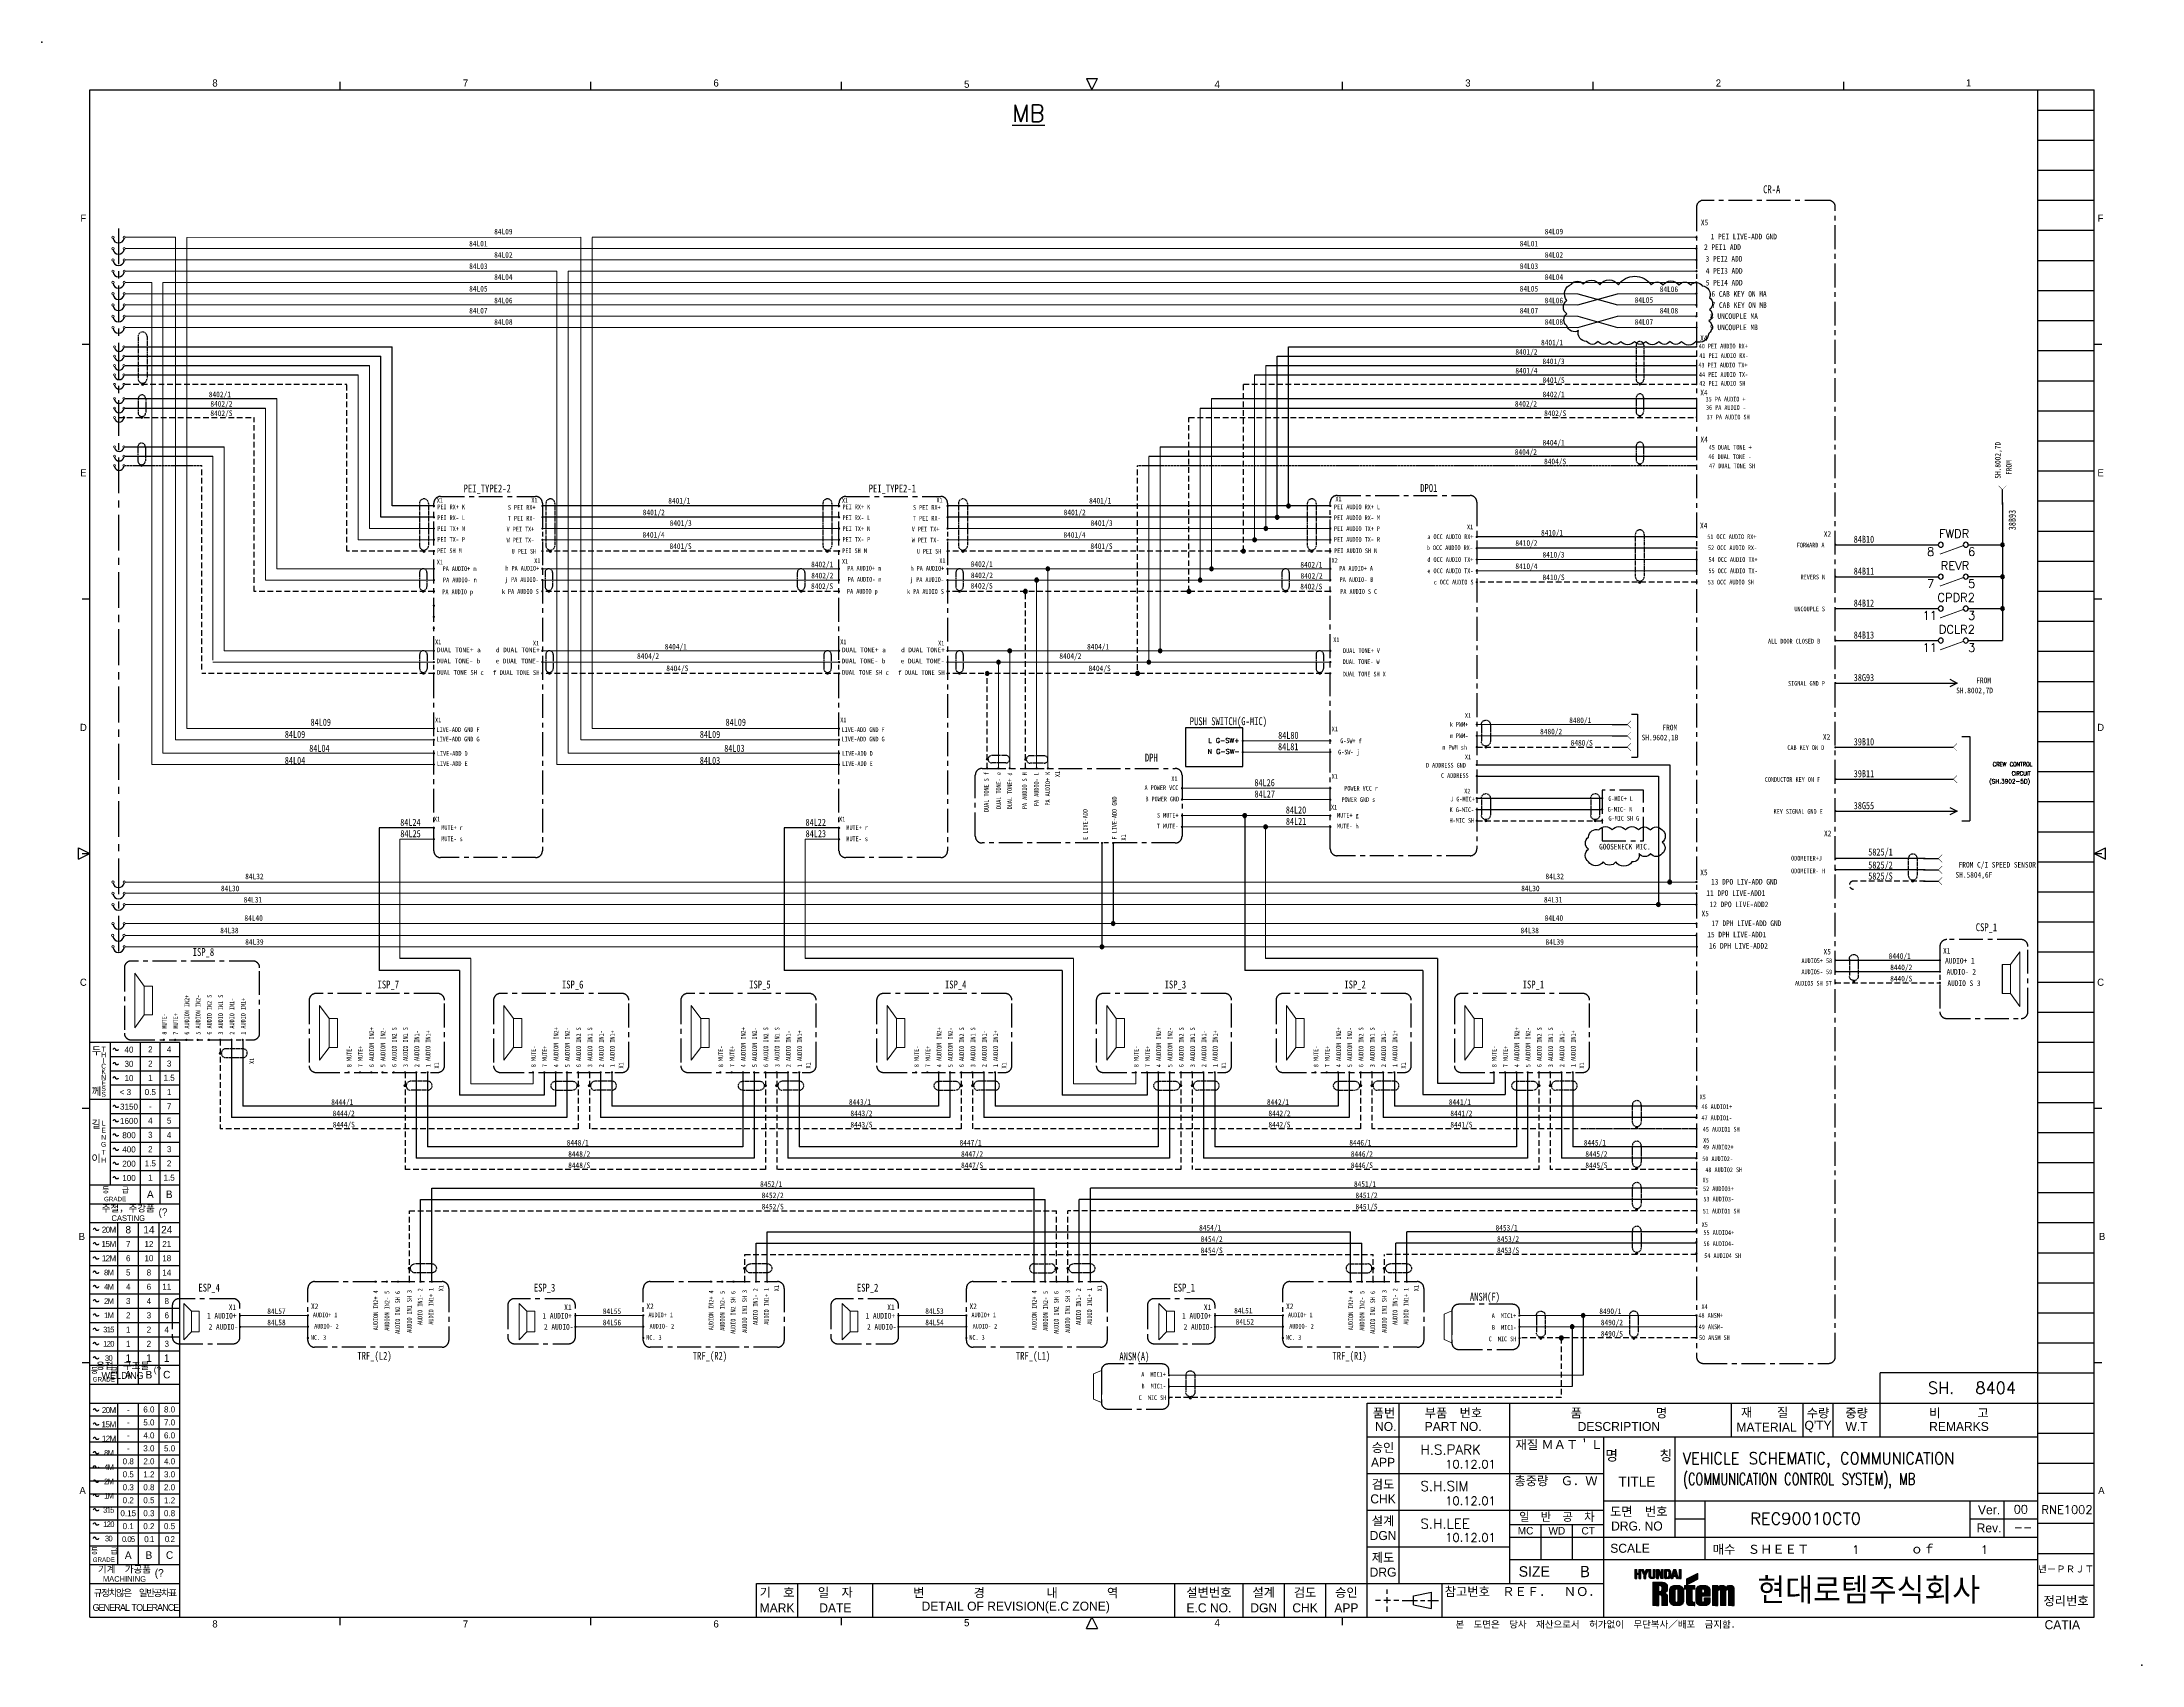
# Model space of a CAD drawing. Header units: millimetres. Extents: x 1204 to 1763, y -128 to 303.
import ezdxf
from ezdxf.enums import TextEntityAlignment as Align

# ---------------------------------------------------------------- set-up
doc = ezdxf.new("R2010")
doc.units = ezdxf.units.MM
doc.linetypes.add('CENTER', pattern=[50.8, 31.75, -6.35, 6.35, -6.35])
doc.linetypes.add('HIDDEN', pattern=[0.375, 0.25, -0.125])
for name, color, linetype, lineweight in [('1', 7, 'Continuous', 15), ('7', 7, 'Continuous', 15), ('ADDRESS', 85, 'Continuous', 15), ('GND', 252, 'Continuous', 15), ('LINE', 7, 'Continuous', 15), ('TEXT', 7, 'Continuous', 15)]:
    doc.layers.add(name, color=color, linetype=linetype, lineweight=lineweight)
for name, color, linetype in [('AUDIO+', 26, 'Continuous'), ('AUDIO-', 30, 'Continuous'), ('PA+', 116, 'Continuous'), ('SHIELD', 41, 'Continuous'), ('SYMS', 7, 'Continuous'), ('TX+', 1, 'Continuous'), ('TX-', 30, 'Continuous')]:
    doc.layers.add(name, color=color, linetype=linetype)
doc.styles.add('CI', font='romand.shx', dxfattribs={"bigfont": 'whgdtxt.shx'})
doc.styles.add('ROMANS', font='txt', dxfattribs={"height": 0.2})
doc.styles.get("Standard").update_dxf_attribs({"font": 'txt.shx', "bigfont": 'whgtxt.shx'})
doc.styles.add('WD_IEC', font='ISOCP2', dxfattribs={"width": 0.9, "height": 4, "bigfont": 'whtmtxt'})
pattern_1 = [(45, (1136.182698, 64.533943), (-0.00883883476, 0.00883883476), [])]

# ---------------------------------------------------------------- blocks, each defined once
blk = doc.blocks.new('BALL')
at = {"layer": 'LINE'}
h = blk.add_hatch(color=256, dxfattribs=at)
h.paths.add_polyline_path([(203.75, 320.23, 0.41419), (203.5, 319.98), (203.75, 319.98)])
h.paths.add_polyline_path([(203.75, 320.23), (203.75, 319.98), (204, 319.98, 0.41419)])
h.paths.add_polyline_path([(204, 319.98, 0.00002), (204, 319.98), (203.5, 319.98, 1.00004)])
blk.add_circle((203.75, 319.98), 0.25, dxfattribs=at)
blk = doc.blocks.new('A$C38FC7A60')
at = {"layer": 'SHIELD', "linetype": 'HIDDEN'}
for p, q in [((-1.98, 10), (-1.98, 2.5)), ((0, 0), (0, 0.52))]:
    blk.add_line(p, q, dxfattribs=at)
for points in [[(-1.98, 10), (-1.98, 10), (-1.94, 10.52), (-1.94, 10.52), (-1.23, 12.78), (1.93, 12.35), (1.98, 10), (1.98, 10), (1.98, 2.5), (1.98, 2.5)], [(1.98, 2.5), (1.98, 2.5), (1.94, 1.98), (1.94, 1.98), (1.34, 0.01), (-1.34, 0.01), (-1.94, 1.98), (-1.94, 1.98), (-1.98, 2.5), (-1.98, 2.5)]]:
    blk.add_open_spline(points, degree=3, knots=[0, 0, 0, 0, 1, 1, 1, 2, 2, 2, 3, 3, 3, 3], dxfattribs=at)
at = {"layer": 'SHIELD', "linetype": 'HIDDEN', "xscale": -2, "yscale": 2, "zscale": 2}
blk.add_blockref('BALL', (407.5, -639.96), dxfattribs=at)
blk = doc.blocks.new('mel6e')
blk.add_line((0, 0), (4, 0))
at = {"const_width": 0.107}
blk.add_lwpolyline([(5, 1), (4, 0), (5, -1)], dxfattribs=at)
blk = doc.blocks.new('mel0b')
at = {"const_width": 0.213}
blk.add_lwpolyline([(1.29, -0.23), (7.56, -2.51)], dxfattribs=at)
for centre in [(0.67, 0), (7.33, 0)]:
    blk.add_circle(centre, 0.667)
blk = doc.blocks.new('WDDOT')
for radius in [0.72, 0.449, 0.223]:
    blk.add_circle((0, 0), radius)
blk = doc.blocks.new('HA1X1')
blk.add_lwpolyline([(-2.5, 1.25), (0, 0), (-2.5, -1.25)])
at = {"style": 'WD_IEC', "flags": 1}
blk.add_attdef('X4TERM01', (0, 0), '', height=0.32, dxfattribs=at)
at = {"style": 'WD_IEC'}
blk.add_attdef('DESC1', (2.5, 0.675), '', height=2.5, dxfattribs=at)
blk.add_attdef('DESC2', text='', height=2.5, dxfattribs=at).set_placement((2.5, -0.675), align=Align.TOP_LEFT)

msp = doc.modelspace()

# ---------------------------------------------------------------- hatches: boundary and pattern name
h = msp.add_hatch()
h.set_pattern_fill('ANSI31', color=256, scale=0.1, style=0)
h.set_pattern_definition(pattern_1)
h.paths.add_polyline_path([(1647.88, -108.64), (1647.87, -108.56), (1647.86, -108.48), (1647.85, -108.41), (1647.83, -108.33), (1647.81, -108.26), (1647.79, -108.19), (1647.76, -108.12), (1647.73, -108.06), (1647.7, -108), (1647.66, -107.94), (1647.62, -107.88), (1647.57, -107.83), (1647.52, -107.78), (1647.47, -107.73), (1647.42, -107.68), (1647.37, -107.64), (1647.31, -107.6), (1647.25, -107.56), (1647.18, -107.53), (1647.12, -107.49), (1647.05, -107.46), (1646.98, -107.43), (1646.91, -107.41), (1646.83, -107.39), (1646.76, -107.37), (1646.68, -107.35), (1646.6, -107.33), (1646.52, -107.32), (1646.44, -107.31), (1646.36, -107.31), (1646.28, -107.3), (1646.19, -107.3), (1645.79, -107.3), (1645.7, -107.3), (1645.61, -107.31), (1645.53, -107.31), (1645.44, -107.32), (1645.36, -107.34), (1645.28, -107.35), (1645.2, -107.37), (1645.12, -107.39), (1645.04, -107.42), (1644.97, -107.45), (1644.9, -107.48), (1644.83, -107.51), (1644.77, -107.54), (1644.7, -107.58), (1644.64, -107.63), (1644.58, -107.67), (1644.52, -107.72), (1644.47, -107.77), (1644.42, -107.82), (1644.37, -107.88), (1644.33, -107.93), (1644.29, -108), (1644.25, -108.06), (1644.22, -108.13), (1644.19, -108.2), (1644.16, -108.27), (1644.14, -108.34), (1644.12, -108.42), (1644.1, -108.5), (1644.09, -108.59), (1644.08, -108.67), (1644.08, -108.76), (1644.08, -111.26), (1644.08, -111.35), (1644.09, -111.43), (1644.1, -111.51), (1644.11, -111.59), (1644.13, -111.67), (1644.15, -111.74), (1644.17, -111.81), (1644.2, -111.88), (1644.23, -111.94), (1644.26, -112.01), (1644.3, -112.07), (1644.34, -112.12), (1644.38, -112.18), (1644.43, -112.23), (1644.47, -112.28), (1644.53, -112.32), (1644.58, -112.37), (1644.64, -112.41), (1644.7, -112.45), (1644.76, -112.48), (1644.82, -112.51), (1644.89, -112.54), (1644.96, -112.57), (1645.03, -112.59), (1645.11, -112.61), (1645.19, -112.63), (1645.27, -112.65), (1645.35, -112.66), (1645.43, -112.67), (1645.52, -112.68), (1645.61, -112.68), (1645.7, -112.68), (1646.25, -112.68), (1646.33, -112.68), (1646.41, -112.68), (1646.49, -112.67), (1646.57, -112.66), (1646.64, -112.65), (1646.72, -112.64), (1646.79, -112.62), (1646.86, -112.6), (1646.94, -112.58), (1647, -112.56), (1647.07, -112.53), (1647.14, -112.5), (1647.2, -112.47), (1647.26, -112.44), (1647.32, -112.4), (1647.38, -112.37), (1647.43, -112.33), (1647.48, -112.28), (1647.53, -112.24), (1647.58, -112.2), (1647.62, -112.15), (1647.66, -112.1), (1647.7, -112.04), (1647.73, -111.99), (1647.76, -111.94), (1647.79, -111.88), (1647.81, -111.82), (1647.83, -111.76), (1647.85, -111.69), (1647.86, -111.63), (1647.87, -111.56), (1647.87, -111.49), (1647.88, -110.59), (1646.33, -110.59), (1646.33, -111.34), (1646.33, -111.42), (1646.31, -111.51), (1646.28, -111.59), (1646.24, -111.65), (1646.18, -111.71), (1646.12, -111.74), (1646.05, -111.77), (1645.98, -111.78), (1645.9, -111.77), (1645.84, -111.75), (1645.78, -111.72), (1645.72, -111.67), (1645.68, -111.6), (1645.65, -111.54), (1645.63, -111.44), (1645.62, -111.36), (1645.62, -108.6), (1645.63, -108.54), (1645.64, -108.46), (1645.68, -108.4), (1645.72, -108.35), (1645.78, -108.3), (1645.83, -108.28), (1645.89, -108.26), (1645.96, -108.25), (1646.04, -108.26), (1646.09, -108.28), (1646.16, -108.3), (1646.22, -108.35), (1646.26, -108.39), (1646.3, -108.45), (1646.32, -108.52), (1646.33, -108.59), (1646.33, -109.31), (1645.62, -109.31), (1645.62, -110.14), (1647.88, -110.14)])
h.paths.add_polyline_path([(1643.1, -108.32), (1643.82, -108.32), (1643.82, -107.3), (1641.07, -107.3), (1641.07, -108.32), (1641.58, -108.32), (1641.6, -111.71), (1641.6, -111.77), (1641.61, -111.83), (1641.61, -111.89), (1641.62, -111.95), (1641.63, -112), (1641.64, -112.05), (1641.65, -112.1), (1641.67, -112.15), (1641.69, -112.19), (1641.71, -112.24), (1641.73, -112.28), (1641.75, -112.32), (1641.78, -112.35), (1641.8, -112.39), (1641.83, -112.42), (1641.86, -112.45), (1641.89, -112.48), (1641.92, -112.51), (1641.96, -112.53), (1641.99, -112.55), (1642.03, -112.57), (1642.07, -112.59), (1642.11, -112.61), (1642.15, -112.63), (1642.19, -112.64), (1642.23, -112.65), (1642.28, -112.66), (1642.32, -112.67), (1642.37, -112.67), (1642.42, -112.68), (1642.47, -112.68), (1642.52, -112.68), (1643.82, -112.68), (1643.82, -111.73), (1643.37, -111.73), (1643.32, -111.73), (1643.29, -111.71), (1643.26, -111.7), (1643.2, -111.65), (1643.15, -111.59), (1643.12, -111.52), (1643.11, -111.46), (1643.1, -111.4)])
h.paths.add_polyline_path([(1640.85, -111.33), (1640.85, -111.24), (1640.85, -108.66), (1640.85, -108.59), (1640.84, -108.52), (1640.83, -108.45), (1640.81, -108.38), (1640.79, -108.31), (1640.77, -108.25), (1640.74, -108.19), (1640.71, -108.12), (1640.68, -108.06), (1640.64, -108), (1640.6, -107.95), (1640.55, -107.89), (1640.51, -107.84), (1640.45, -107.79), (1640.4, -107.74), (1640.35, -107.69), (1640.29, -107.65), (1640.23, -107.6), (1640.17, -107.56), (1640.11, -107.53), (1640.04, -107.49), (1639.98, -107.46), (1639.91, -107.43), (1639.84, -107.4), (1639.77, -107.38), (1639.7, -107.36), (1639.63, -107.34), (1639.56, -107.33), (1639.48, -107.32), (1639.41, -107.31), (1639.34, -107.3), (1639.27, -107.3), (1638.68, -107.3), (1638.59, -107.3), (1638.5, -107.31), (1638.42, -107.32), (1638.33, -107.33), (1638.25, -107.35), (1638.17, -107.36), (1638.1, -107.39), (1638.02, -107.41), (1637.95, -107.44), (1637.88, -107.47), (1637.81, -107.51), (1637.75, -107.54), (1637.68, -107.58), (1637.62, -107.62), (1637.56, -107.67), (1637.51, -107.71), (1637.46, -107.76), (1637.41, -107.81), (1637.36, -107.87), (1637.32, -107.92), (1637.28, -107.98), (1637.24, -108.03), (1637.21, -108.09), (1637.18, -108.15), (1637.15, -108.22), (1637.12, -108.28), (1637.1, -108.34), (1637.08, -108.41), (1637.07, -108.48), (1637.06, -108.54), (1637.05, -108.61), (1637.05, -108.68), (1638.58, -108.56), (1638.58, -108.51), (1638.6, -108.44), (1638.63, -108.39), (1638.68, -108.33), (1638.76, -108.29), (1638.83, -108.27), (1638.88, -108.26), (1638.94, -108.25), (1639.02, -108.26), (1639.06, -108.27), (1639.1, -108.29), (1639.18, -108.33), (1639.23, -108.39), (1639.27, -108.44), (1639.28, -108.51), (1639.29, -108.56), (1639.29, -111.4), (1639.28, -111.47), (1639.27, -111.56), (1639.23, -111.63), (1639.19, -111.7), (1639.13, -111.75), (1639.08, -111.78), (1639.01, -111.81), (1638.93, -111.82), (1638.85, -111.81), (1638.79, -111.79), (1638.73, -111.75), (1638.67, -111.7), (1638.63, -111.63), (1638.6, -111.56), (1638.58, -111.47), (1638.58, -111.4), (1638.58, -108.56), (1637.05, -108.68), (1637.05, -111.3), (1637.05, -111.39), (1637.06, -111.47), (1637.08, -111.55), (1637.09, -111.62), (1637.12, -111.7), (1637.14, -111.77), (1637.17, -111.84), (1637.21, -111.9), (1637.25, -111.97), (1637.29, -112.03), (1637.34, -112.08), (1637.38, -112.14), (1637.44, -112.19), (1637.49, -112.24), (1637.55, -112.29), (1637.61, -112.34), (1637.67, -112.38), (1637.73, -112.42), (1637.79, -112.45), (1637.86, -112.49), (1637.93, -112.52), (1637.99, -112.55), (1638.06, -112.57), (1638.13, -112.6), (1638.2, -112.62), (1638.27, -112.63), (1638.34, -112.65), (1638.41, -112.66), (1638.48, -112.67), (1638.55, -112.68), (1638.61, -112.68), (1638.68, -112.68), (1639.16, -112.68), (1639.25, -112.68), (1639.34, -112.67), (1639.42, -112.66), (1639.51, -112.65), (1639.59, -112.64), (1639.67, -112.62), (1639.75, -112.6), (1639.82, -112.58), (1639.9, -112.55), (1639.97, -112.53), (1640.04, -112.5), (1640.11, -112.46), (1640.18, -112.43), (1640.24, -112.39), (1640.3, -112.35), (1640.36, -112.3), (1640.42, -112.25), (1640.47, -112.21), (1640.52, -112.15), (1640.57, -112.1), (1640.61, -112.04), (1640.65, -111.98), (1640.69, -111.92), (1640.72, -111.85), (1640.75, -111.79), (1640.78, -111.72), (1640.8, -111.64), (1640.82, -111.57), (1640.83, -111.49), (1640.84, -111.41)])
h.paths.add_polyline_path([(1636.56, -110.23), (1636.56, -110.17), (1636.56, -110.12), (1636.55, -110.07), (1636.54, -110.03), (1636.52, -109.98), (1636.51, -109.93), (1636.49, -109.89), (1636.47, -109.85), (1636.44, -109.81), (1636.41, -109.77), (1636.38, -109.74), (1636.35, -109.7), (1636.32, -109.67), (1636.28, -109.64), (1636.24, -109.61), (1636.2, -109.58), (1636.16, -109.55), (1636.11, -109.53), (1636.06, -109.5), (1636.02, -109.48), (1635.97, -109.46), (1635.92, -109.44), (1635.86, -109.43), (1635.81, -109.41), (1635.76, -109.39), (1635.7, -109.38), (1635.64, -109.37), (1635.59, -109.36), (1635.53, -109.35), (1635.47, -109.34), (1635.41, -109.34), (1635.35, -109.33), (1635.41, -109.33), (1635.47, -109.32), (1635.53, -109.31), (1635.59, -109.29), (1635.64, -109.28), (1635.7, -109.26), (1635.76, -109.24), (1635.81, -109.22), (1635.86, -109.19), (1635.92, -109.16), (1635.97, -109.13), (1636.02, -109.1), (1636.06, -109.07), (1636.11, -109.03), (1636.16, -108.99), (1636.2, -108.95), (1636.24, -108.91), (1636.28, -108.87), (1636.32, -108.83), (1636.35, -108.78), (1636.38, -108.73), (1636.41, -108.68), (1636.44, -108.63), (1636.47, -108.58), (1636.49, -108.53), (1636.51, -108.47), (1636.52, -108.42), (1636.54, -108.36), (1636.55, -108.31), (1636.56, -108.25), (1636.56, -108.19), (1636.56, -108.13), (1636.56, -107.69), (1636.56, -107.62), (1636.56, -107.55), (1636.55, -107.48), (1636.54, -107.42), (1636.52, -107.36), (1636.5, -107.3), (1636.48, -107.24), (1636.46, -107.18), (1636.43, -107.13), (1636.4, -107.08), (1636.36, -107.03), (1636.32, -106.98), (1636.28, -106.93), (1636.24, -106.88), (1636.19, -106.84), (1636.14, -106.8), (1636.09, -106.76), (1636.03, -106.73), (1635.97, -106.69), (1635.91, -106.66), (1635.84, -106.63), (1635.78, -106.6), (1635.71, -106.58), (1635.63, -106.56), (1635.55, -106.54), (1635.47, -106.52), (1635.39, -106.5), (1635.31, -106.49), (1635.22, -106.48), (1635.13, -106.47), (1635.04, -106.47), (1634.94, -106.47), (1632.65, -106.47), (1632.65, -112.68), (1634.21, -112.68), (1634.21, -107.34), (1634.53, -107.34), (1634.63, -107.35), (1634.74, -107.39), (1634.83, -107.47), (1634.89, -107.54), (1634.92, -107.59), (1634.95, -107.65), (1634.98, -107.71), (1635, -107.78), (1635.02, -107.85), (1635.03, -107.92), (1635.04, -107.99), (1635.05, -108.07), (1635.05, -108.14), (1635.05, -108.22), (1635.04, -108.29), (1635.03, -108.37), (1635.01, -108.44), (1635, -108.51), (1634.97, -108.57), (1634.95, -108.64), (1634.92, -108.69), (1634.88, -108.75), (1634.82, -108.82), (1634.74, -108.89), (1634.63, -108.94), (1634.53, -108.95), (1634.21, -108.95), (1634.21, -109.84), (1634.59, -109.84), (1634.63, -109.84), (1634.67, -109.85), (1634.72, -109.86), (1634.79, -109.9), (1634.82, -109.93), (1634.85, -109.95), (1634.88, -109.99), (1634.9, -110.01), (1634.92, -110.05), (1634.94, -110.09), (1634.96, -110.13), (1634.97, -110.15), (1634.98, -110.18), (1635, -110.22), (1635.01, -110.26), (1635.02, -110.29), (1635.03, -110.34), (1635.03, -110.36), (1635.04, -110.42), (1635.04, -110.44), (1635.04, -110.47), (1635.04, -112.68), (1636.56, -112.68)])
h = msp.add_hatch()
h.set_pattern_fill('ANSI31', color=256, scale=0.1, style=0)
h.set_pattern_definition(pattern_1)
h.paths.add_polyline_path([(1654.26, -108.21), (1654.25, -108.11), (1654.23, -108), (1654.21, -107.91), (1654.17, -107.82), (1654.13, -107.74), (1654.08, -107.67), (1654.02, -107.6), (1653.95, -107.53), (1653.88, -107.48), (1653.81, -107.43), (1653.73, -107.39), (1653.64, -107.35), (1653.55, -107.33), (1653.46, -107.3), (1653.37, -107.29), (1653.27, -107.28), (1653.18, -107.28), (1653.08, -107.28), (1652.98, -107.29), (1652.89, -107.31), (1652.8, -107.34), (1652.71, -107.37), (1652.62, -107.4), (1652.54, -107.45), (1652.46, -107.5), (1652.39, -107.55), (1652.33, -107.62), (1652.27, -107.69), (1652.21, -107.76), (1652.17, -107.85), (1652.13, -107.94), (1652.1, -108.03), (1652.07, -107.94), (1652.04, -107.85), (1652, -107.77), (1651.95, -107.69), (1651.89, -107.62), (1651.83, -107.56), (1651.77, -107.5), (1651.7, -107.45), (1651.63, -107.41), (1651.55, -107.37), (1651.47, -107.34), (1651.39, -107.32), (1651.3, -107.3), (1651.22, -107.28), (1651.13, -107.28), (1651.04, -107.28), (1650.95, -107.28), (1650.87, -107.29), (1650.78, -107.31), (1650.69, -107.33), (1650.61, -107.36), (1650.53, -107.4), (1650.45, -107.44), (1650.37, -107.48), (1650.3, -107.53), (1650.23, -107.59), (1650.16, -107.65), (1650.11, -107.72), (1650.05, -107.8), (1650, -107.88), (1649.96, -107.96), (1649.93, -108.05), (1649.93, -107.3), (1648.47, -107.3), (1648.47, -112.68), (1649.93, -112.68), (1649.93, -108.78), (1649.94, -108.7), (1649.97, -108.64), (1650, -108.58), (1650.05, -108.53), (1650.11, -108.49), (1650.17, -108.47), (1650.25, -108.46), (1650.31, -108.46), (1650.38, -108.47), (1650.43, -108.48), (1650.5, -108.52), (1650.54, -108.56), (1650.59, -108.61), (1650.62, -108.69), (1650.64, -108.77), (1650.64, -108.82), (1650.64, -112.68), (1652.08, -112.68), (1652.08, -108.72), (1652.1, -108.65), (1652.13, -108.59), (1652.17, -108.54), (1652.23, -108.5), (1652.29, -108.47), (1652.35, -108.46), (1652.4, -108.46), (1652.45, -108.45), (1652.52, -108.46), (1652.58, -108.48), (1652.63, -108.51), (1652.69, -108.56), (1652.74, -108.62), (1652.76, -108.68), (1652.77, -108.76), (1652.77, -112.68), (1654.24, -112.68)])

# ---------------------------------------------------------------- linework, layer by layer
at = {"color": 5, "linetype": 'Continuous'}
for p, q in [((1216.68, -115.77), (1216.68, 290.63)), ((1216.68, 290.63), (1750.08, 290.63)), ((1735.08, -115.77), (1735.08, 290.63)), ((1750.08, -115.77), (1750.08, 290.63)), ((1735.08, 285.23), (1750.08, 285.23)), ((1735.08, 269.23), (1750.08, 269.23)), ((1735.08, 253.23), (1750.08, 253.23)), ((1735.08, 237.23), (1750.08, 237.23)), ((1735.08, 221.23), (1750.08, 221.23)), ((1735.08, 205.23), (1750.08, 205.23)), ((1735.08, 189.23), (1750.08, 189.23)), ((1735.08, 173.23), (1750.08, 173.23)), ((1735.08, 157.23), (1750.08, 157.23)), ((1735.08, 141.23), (1750.08, 141.23)), ((1735.08, 125.23), (1750.08, 125.23)), ((1735.08, 109.23), (1750.08, 109.23)), ((1735.08, 93.23), (1750.08, 93.23)), ((1735.08, 77.23), (1750.08, 77.23)), ((1735.08, 61.23), (1750.08, 61.23)), ((1735.08, 45.23), (1750.08, 45.23)), ((1216.68, 37.23), (1240.68, 37.23)), ((1240.68, -115.77), (1240.68, 37.23)), ((1735.08, 29.23), (1750.08, 29.23)), ((1735.08, 13.23), (1750.08, 13.23)), ((1735.08, -2.77), (1750.08, -2.77)), ((1216.68, -10.77), (1240.68, -10.77)), ((1735.08, -18.77), (1750.08, -18.77)), ((1735.08, -34.77), (1750.08, -34.77)), ((1735.08, -50.77), (1750.08, -50.77)), ((1216.68, -58.77), (1240.68, -58.77)), ((1556.58, -115.77), (1556.58, -58.77)), ((1556.58, -58.77), (1735.08, -58.77)), ((1735.08, -66.77), (1750.08, -66.77)), ((1556.58, -67.77), (1735.08, -67.77)), ((1735.08, -82.77), (1750.08, -82.77)), ((1735.08, -98.77), (1750.08, -98.77)), ((1216.68, -106.77), (1240.68, -106.77)), ((1394.08, -115.77), (1394.08, -106.77)), ((1394.08, -106.77), (1556.58, -106.77)), ((1216.68, -115.77), (1750.08, -115.77))]:
    msp.add_line(p, q, dxfattribs=at)
at = {"color": 6, "linetype": 'Continuous'}
for p, q in [((1283.36, 290.63), (1283.36, 292.74)), ((1350.03, 290.63), (1350.03, 292.74)), ((1416.71, 290.63), (1416.71, 292.74)), ((1550.06, 290.63), (1550.06, 292.74)), ((1616.73, 290.63), (1616.73, 292.74)), ((1683.41, 290.63), (1683.41, 292.74)), ((1735.08, 277.23), (1750.08, 277.23)), ((1735.08, 261.23), (1750.08, 261.23)), ((1735.08, 245.23), (1750.08, 245.23)), ((1735.08, 229.23), (1750.08, 229.23)), ((1214.63, 222.9), (1216.68, 222.9)), ((1750.08, 222.9), (1752.13, 222.9)), ((1735.08, 213.23), (1750.08, 213.23)), ((1735.08, 197.23), (1750.08, 197.23)), ((1735.08, 181.23), (1750.08, 181.23)), ((1735.08, 165.23), (1750.08, 165.23)), ((1214.63, 155.17), (1216.68, 155.17)), ((1750.08, 155.17), (1752.13, 155.17)), ((1735.08, 149.23), (1750.08, 149.23)), ((1735.08, 133.23), (1750.08, 133.23)), ((1735.08, 117.23), (1750.08, 117.23)), ((1735.08, 101.23), (1750.08, 101.23)), ((1214.63, 87.43), (1216.68, 87.43)), ((1735.08, 85.23), (1750.08, 85.23)), ((1750.08, 87.43), (1752.13, 87.43)), ((1735.08, 69.23), (1750.08, 69.23)), ((1735.08, 53.23), (1750.08, 53.23)), ((1222.18, -0.72), (1222.18, 37.23)), ((1230.18, -5.74), (1230.18, 37.23)), ((1235.43, -5.74), (1235.43, 37.23)), ((1735.08, 37.23), (1750.08, 37.23)), ((1222.18, 33.44), (1240.68, 33.44)), ((1222.18, 29.64), (1240.68, 29.64)), ((1222.18, 25.85), (1240.68, 25.85)), ((1214.63, 19.7), (1216.68, 19.7)), ((1216.68, 22.05), (1240.68, 22.05)), ((1222.18, 18.26), (1240.68, 18.26)), ((1735.08, 21.23), (1750.08, 21.23)), ((1750.08, 19.7), (1752.13, 19.7)), ((1222.18, 14.46), (1240.68, 14.46)), ((1222.18, 10.67), (1240.68, 10.67)), ((1222.18, 6.87), (1240.68, 6.87)), ((1222.18, 3.08), (1240.68, 3.08)), ((1735.08, 5.23), (1750.08, 5.23)), ((1216.68, -0.72), (1240.68, -0.72)), ((1216.68, -5.74), (1240.68, -5.74)), ((1224.18, -53.74), (1224.18, -10.77)), ((1229.68, -53.74), (1229.68, -10.77)), ((1235.18, -53.74), (1235.18, -10.77)), ((1735.08, -10.77), (1750.08, -10.77)), ((1216.68, -14.56), (1240.68, -14.56)), ((1216.68, -18.36), (1240.68, -18.36)), ((1216.68, -22.15), (1240.68, -22.15)), ((1216.68, -25.95), (1240.68, -25.95)), ((1735.08, -26.77), (1750.08, -26.77)), ((1216.68, -29.74), (1240.68, -29.74)), ((1216.68, -33.54), (1240.68, -33.54)), ((1216.68, -37.33), (1240.68, -37.33)), ((1216.68, -41.13), (1240.68, -41.13)), ((1735.08, -42.77), (1750.08, -42.77)), ((1214.63, -48.03), (1216.68, -48.03)), ((1216.68, -44.92), (1240.68, -44.92)), ((1216.68, -48.72), (1240.68, -48.72)), ((1750.08, -48.03), (1752.13, -48.03)), ((1216.68, -53.74), (1240.68, -53.74)), ((1693.08, -58.77), (1693.08, -50.77)), ((1735.08, -50.77), (1693.08, -50.77)), ((1224.18, -101.74), (1224.18, -58.77)), ((1229.68, -101.74), (1229.68, -58.77)), ((1235.18, -101.74), (1235.18, -58.77)), ((1565.08, -106.77), (1565.08, -58.77)), ((1594.58, -106.77), (1594.58, -58.77)), ((1653.58, -67.77), (1653.58, -58.77)), ((1672.58, -67.77), (1672.58, -58.77)), ((1680.58, -67.77), (1680.58, -58.77)), ((1693.08, -67.77), (1693.08, -58.77)), ((1735.08, -58.77), (1750.08, -58.77)), ((1216.68, -62.22), (1240.68, -62.22)), ((1216.68, -65.67), (1240.68, -65.67)), ((1216.68, -69.12), (1240.68, -69.12)), ((1216.68, -72.57), (1240.68, -72.57)), ((1619.58, -115.77), (1619.58, -67.77)), ((1638.58, -94.43), (1638.58, -67.77)), ((1216.68, -76.02), (1240.68, -76.02)), ((1556.58, -77.52), (1619.58, -77.52)), ((1735.08, -74.77), (1750.08, -74.77)), ((1216.68, -79.47), (1240.68, -79.47)), ((1216.68, -82.92), (1240.68, -82.92)), ((1216.68, -86.37), (1240.68, -86.37)), ((1556.58, -87.27), (1619.58, -87.27)), ((1619.58, -84.78), (1735.08, -84.78)), ((1646.58, -94.43), (1646.58, -84.78)), ((1717.08, -94.43), (1717.08, -84.78)), ((1726.08, -94.43), (1726.08, -84.78)), ((1216.68, -89.82), (1240.68, -89.82)), ((1216.68, -93.27), (1240.68, -93.27)), ((1594.58, -91.07), (1619.58, -91.07)), ((1594.58, -94.43), (1619.58, -94.43)), ((1602.92, -100.43), (1602.92, -91.07)), ((1611.25, -100.43), (1611.25, -91.07)), ((1619.58, -94.43), (1735.08, -94.43)), ((1638.58, -89.61), (1646.58, -89.61)), ((1646.58, -100.43), (1646.58, -94.43)), ((1715.08, -94.43), (1720.08, -94.43)), ((1717.08, -89.61), (1735.08, -89.61)), ((1735.08, -90.77), (1750.08, -90.77)), ((1216.68, -96.72), (1240.68, -96.72)), ((1556.58, -97.02), (1594.58, -97.02)), ((1594.58, -100.43), (1735.08, -100.43)), ((1216.68, -101.74), (1240.68, -101.74)), ((1405.08, -115.77), (1405.08, -106.77)), ((1425.08, -115.77), (1425.08, -106.77)), ((1505.39, -115.77), (1505.39, -106.77)), ((1523.58, -115.77), (1523.58, -106.77)), ((1534.58, -115.77), (1534.58, -106.77)), ((1545.58, -115.77), (1545.58, -106.77)), ((1556.58, -106.77), (1619.58, -106.77)), ((1558.83, -111.26), (1560.18, -111.26)), ((1561.08, -111.26), (1562.78, -111.26)), ((1561.91, -109.56), (1561.91, -108.35)), ((1561.91, -112.03), (1561.91, -110.46)), ((1563.68, -111.26), (1565.03, -111.26)), ((1565.89, -111.27), (1569.96, -111.27)), ((1568.95, -110.07), (1573.75, -109.07)), ((1568.95, -112.47), (1568.95, -110.07)), ((1570.76, -111.27), (1571.96, -111.27)), ((1572.76, -111.27), (1575.57, -111.27)), ((1573.75, -113.47), (1573.75, -109.07)), ((1576.58, -115.77), (1576.58, -106.77)), ((1735.08, -107.27), (1750.08, -107.27)), ((1283.36, -117.87), (1283.36, -115.77)), ((1350.03, -117.87), (1350.03, -115.77)), ((1416.71, -117.87), (1416.71, -115.77)), ((1550.06, -117.87), (1550.06, -115.77)), ((1561.91, -114.31), (1561.91, -112.93)), ((1568.95, -112.47), (1573.75, -113.47))]:
    msp.add_line(p, q, dxfattribs=at)
at = {"color": 2, "linetype": 'Continuous'}
for p, q in [((1481.88, 293.66), (1484.88, 293.66)), ((1481.88, 293.66), (1483.38, 290.63)), ((1483.38, 290.63), (1484.88, 293.66)), ((1213.66, 88.96), (1216.68, 87.43)), ((1213.66, 85.92), (1213.66, 88.96)), ((1213.66, 85.92), (1216.68, 87.43)), ((1750.08, 87.43), (1753.1, 88.96)), ((1750.08, 87.43), (1753.1, 85.92)), ((1753.1, 85.92), (1753.1, 88.96)), ((1481.88, -118.79), (1483.38, -115.77)), ((1483.38, -115.77), (1484.88, -118.79)), ((1481.88, -118.79), (1484.88, -118.79))]:
    msp.add_line(p, q, dxfattribs=at)
for p, q in [((1612.67, 236.37), (1623.18, 233.37)), ((1612.67, 233.37), (1623.18, 236.37)), ((1612.67, 230.37), (1623.18, 227.37)), ((1612.67, 227.37), (1623.18, 230.37)), ((1226.03, 222.26), (1297.12, 222.26)), ((1226.03, 219.76), (1294.12, 219.76)), ((1532.66, 219.76), (1644.22, 219.76)), ((1535.66, 222.26), (1644.22, 222.26)), ((1226.03, 217.26), (1291.12, 217.26)), ((1226.03, 214.76), (1288.12, 214.76)), ((1526.66, 214.76), (1644.22, 214.76)), ((1529.66, 217.26), (1644.22, 217.26)), ((1226.03, 208.45), (1266.47, 208.45)), ((1515.18, 208.45), (1644.22, 208.45)), ((1226.03, 205.95), (1263.47, 205.95)), ((1512.18, 205.95), (1644.22, 205.95)), ((1226.03, 195.62), (1252.48, 195.62)), ((1501.52, 195.62), (1644.22, 195.62)), ((1226.03, 193.12), (1249.48, 193.12)), ((1498.52, 193.12), (1644.22, 193.12)), ((1681.18, 169.56), (1708.57, 169.56)), ((1716.57, 169.59), (1725.65, 169.59)), ((1681.18, 161.07), (1708.57, 161.07)), ((1716.57, 161.09), (1725.65, 161.09)), ((1681.18, 152.58), (1708.57, 152.58)), ((1716.57, 152.6), (1725.65, 152.6)), ((1681.18, 144.08), (1708.57, 144.08)), ((1716.57, 144.1), (1725.65, 144.1)), ((1681.18, 132.78), (1713.63, 132.78)), ((1626.97, 124.49), (1628.52, 124.49)), ((1628.52, 124.49), (1628.52, 113.09)), ((1714.88, 118.56), (1716.93, 118.56)), ((1716.93, 118.56), (1716.93, 96.13)), ((1626.97, 113.09), (1628.52, 113.09)), ((1681.18, 115.69), (1708.57, 115.69)), ((1681.18, 107.2), (1708.57, 107.2)), ((1585.79, 102.16), (1592.09, 102.16)), ((1585.79, 99.16), (1592.09, 99.16)), ((1681.18, 98.71), (1713.63, 98.71)), ((1714.88, 96.13), (1716.93, 96.13)), ((1318.07, 59.49), (1299.23, 59.49)), ((1478.45, 59.49), (1407.06, 59.49)), ((1575.32, 59.49), (1529.58, 59.49)), ((1575.32, 59.49), (1575.32, 26.34)), ((1725.55, 57.88), (1725.55, 50.18)), ((1590.29, 29.2), (1590.29, 26.27)), ((1575.32, 26.34), (1590.29, 26.34)), ((1611.17, -38.46), (1611.17, -54.33)), ((1614.07, -35.46), (1614.07, -51.33))]:
    msp.add_line(p, q)
at = {"color": 5, "lineweight": 0}
for p, q in [((1627.83, -103.06), (1627.81, -105.45)), ((1627.81, -105.45), (1628.32, -105.45)), ((1628.32, -103.06), (1627.83, -103.06)), ((1627.83, -103.06), (1627.83, -103.06)), ((1628.32, -104.03), (1628.32, -103.06)), ((1628.89, -104.03), (1628.32, -104.03)), ((1628.32, -105.45), (1628.32, -104.38)), ((1628.32, -104.38), (1628.89, -104.38)), ((1629.4, -103.06), (1628.89, -103.06)), ((1628.89, -103.06), (1628.89, -104.03)), ((1628.89, -104.38), (1628.89, -105.45)), ((1628.89, -105.45), (1629.4, -105.45)), ((1629.4, -105.45), (1629.4, -103.06)), ((1629.6, -103.06), (1630.22, -104.6)), ((1630.15, -103.06), (1629.6, -103.06)), ((1629.6, -103.06), (1629.6, -103.06)), ((1630.51, -104.03), (1630.15, -103.06)), ((1630.22, -104.6), (1630.23, -105.45)), ((1630.23, -105.45), (1630.74, -105.45)), ((1630.86, -103.06), (1630.51, -104.03)), ((1630.74, -104.6), (1631.43, -103.06)), ((1630.74, -105.45), (1630.74, -104.6)), ((1631.43, -103.06), (1630.86, -103.06)), ((1631.59, -103.06), (1631.59, -104.88)), ((1632.12, -103.06), (1631.59, -103.06)), ((1631.59, -103.06), (1631.59, -103.06)), ((1631.59, -104.88), (1631.59, -104.95)), ((1631.59, -104.95), (1631.61, -105.02)), ((1631.61, -105.02), (1631.63, -105.08)), ((1631.63, -105.08), (1631.66, -105.13)), ((1631.66, -105.13), (1631.7, -105.18)), ((1631.7, -105.18), (1631.74, -105.23)), ((1631.74, -105.23), (1631.79, -105.27)), ((1631.79, -105.27), (1631.85, -105.31)), ((1631.85, -105.31), (1631.91, -105.34)), ((1631.91, -105.34), (1631.97, -105.37)), ((1631.97, -105.37), (1632.04, -105.39)), ((1632.04, -105.39), (1632.11, -105.41)), ((1632.11, -105.41), (1632.18, -105.43)), ((1632.12, -104.88), (1632.12, -103.06)), ((1632.12, -104.91), (1632.12, -104.88)), ((1632.12, -104.94), (1632.12, -104.91)), ((1632.13, -104.97), (1632.12, -104.94)), ((1632.14, -105), (1632.13, -104.97)), ((1632.16, -105.02), (1632.14, -105)), ((1632.17, -105.04), (1632.16, -105.02)), ((1632.19, -105.06), (1632.17, -105.04)), ((1632.18, -105.43), (1632.26, -105.44)), ((1632.21, -105.08), (1632.19, -105.06)), ((1632.23, -105.09), (1632.21, -105.08)), ((1632.26, -105.11), (1632.23, -105.09)), ((1632.28, -105.12), (1632.26, -105.11)), ((1632.26, -105.44), (1632.33, -105.45)), ((1632.31, -105.13), (1632.28, -105.12)), ((1632.34, -105.13), (1632.31, -105.13)), ((1632.33, -105.45), (1632.41, -105.45)), ((1632.36, -105.14), (1632.34, -105.13)), ((1632.39, -105.14), (1632.36, -105.14)), ((1632.42, -105.14), (1632.39, -105.14)), ((1632.41, -105.45), (1632.49, -105.45)), ((1632.45, -105.14), (1632.42, -105.14)), ((1632.48, -105.14), (1632.45, -105.14)), ((1632.51, -105.13), (1632.48, -105.14)), ((1632.49, -105.45), (1632.56, -105.44)), ((1632.53, -105.13), (1632.51, -105.13)), ((1632.56, -105.12), (1632.53, -105.13)), ((1632.58, -105.11), (1632.56, -105.12)), ((1632.56, -105.44), (1632.64, -105.43)), ((1632.61, -105.09), (1632.58, -105.11)), ((1632.63, -105.08), (1632.61, -105.09)), ((1632.65, -105.06), (1632.63, -105.08)), ((1632.64, -105.43), (1632.71, -105.41)), ((1632.67, -105.04), (1632.65, -105.06)), ((1632.69, -105.02), (1632.67, -105.04)), ((1632.7, -105), (1632.69, -105.02)), ((1632.71, -104.97), (1632.7, -105)), ((1632.72, -104.94), (1632.71, -104.97)), ((1632.71, -105.41), (1632.78, -105.39)), ((1632.73, -104.88), (1632.72, -104.91)), ((1632.72, -104.91), (1632.72, -104.94)), ((1633.23, -103.06), (1632.73, -103.06)), ((1632.73, -103.06), (1632.73, -104.88)), ((1632.78, -105.39), (1632.85, -105.37)), ((1632.85, -105.37), (1632.92, -105.34)), ((1632.92, -105.34), (1632.98, -105.31)), ((1632.98, -105.31), (1633.03, -105.27)), ((1633.03, -105.27), (1633.08, -105.23)), ((1633.08, -105.23), (1633.13, -105.18)), ((1633.13, -105.18), (1633.16, -105.13)), ((1633.16, -105.13), (1633.19, -105.08)), ((1633.19, -105.08), (1633.22, -105.02)), ((1633.22, -105.02), (1633.23, -104.95)), ((1633.23, -104.88), (1633.23, -103.06)), ((1633.23, -104.95), (1633.23, -104.88)), ((1633.58, -103.06), (1633.58, -105.45)), ((1634.27, -103.06), (1633.58, -103.06)), ((1633.58, -103.06), (1633.58, -103.06)), ((1633.58, -105.45), (1634.09, -105.45)), ((1634.09, -105.45), (1634.09, -103.73)), ((1634.09, -103.73), (1634.72, -105.45)), ((1634.9, -104.7), (1634.27, -103.06)), ((1634.72, -105.45), (1635.39, -105.45)), ((1635.39, -103.06), (1634.9, -103.06)), ((1634.9, -103.06), (1634.9, -104.7)), ((1635.39, -105.45), (1635.39, -103.06)), ((1635.79, -103.06), (1635.79, -105.45)), ((1636.28, -103.06), (1635.79, -103.06)), ((1635.79, -103.06), (1635.79, -103.06)), ((1635.79, -105.45), (1636.77, -105.45)), ((1636.81, -103.06), (1636.28, -103.06)), ((1636.28, -103.06), (1636.28, -103.44)), ((1636.28, -103.44), (1636.28, -103.06)), ((1636.28, -103.44), (1636.67, -103.44)), ((1636.28, -105.09), (1636.28, -103.44)), ((1636.67, -105.09), (1636.28, -105.09)), ((1636.67, -103.44), (1636.68, -103.44)), ((1636.68, -105.08), (1636.67, -105.09)), ((1636.68, -103.44), (1636.69, -103.44)), ((1636.69, -105.08), (1636.68, -105.08)), ((1636.69, -103.44), (1636.71, -103.45)), ((1636.7, -105.08), (1636.69, -105.08)), ((1636.71, -105.07), (1636.7, -105.08)), ((1636.71, -103.45), (1636.72, -103.45)), ((1636.73, -105.07), (1636.71, -105.07)), ((1636.72, -103.45), (1636.73, -103.46)), ((1636.73, -103.46), (1636.74, -103.47)), ((1636.74, -105.06), (1636.73, -105.07)), ((1636.74, -103.47), (1636.76, -103.47)), ((1636.75, -105.05), (1636.74, -105.06)), ((1636.76, -105.04), (1636.75, -105.05)), ((1636.76, -103.47), (1636.77, -103.48)), ((1636.77, -105.03), (1636.76, -105.04)), ((1636.77, -103.48), (1636.78, -103.49)), ((1636.78, -105.02), (1636.77, -105.03)), ((1636.77, -105.45), (1636.8, -105.45)), ((1636.78, -103.49), (1636.79, -103.5)), ((1636.79, -105.01), (1636.78, -105.02)), ((1636.79, -103.5), (1636.8, -103.52)), ((1636.81, -104.96), (1636.79, -104.99)), ((1636.79, -104.99), (1636.79, -105.01)), ((1636.8, -103.52), (1636.81, -103.53)), ((1636.8, -105.45), (1636.83, -105.45)), ((1636.84, -103.06), (1636.81, -103.06)), ((1636.81, -103.53), (1636.82, -103.56)), ((1636.83, -104.92), (1636.81, -104.96)), ((1636.82, -103.56), (1636.84, -103.59)), ((1636.84, -104.88), (1636.83, -104.92)), ((1636.83, -105.45), (1636.86, -105.44)), ((1636.87, -103.06), (1636.84, -103.06)), ((1636.84, -103.59), (1636.85, -103.62)), ((1636.85, -104.84), (1636.84, -104.88)), ((1636.85, -103.62), (1636.86, -103.66)), ((1636.86, -104.8), (1636.85, -104.84)), ((1636.86, -103.66), (1636.87, -103.69)), ((1636.87, -104.75), (1636.86, -104.8)), ((1636.86, -105.44), (1636.88, -105.44)), ((1636.9, -103.07), (1636.87, -103.06)), ((1636.87, -103.69), (1636.88, -103.73)), ((1636.88, -104.69), (1636.87, -104.75)), ((1636.88, -103.73), (1636.88, -103.77)), ((1636.88, -103.77), (1636.89, -103.81)), ((1636.89, -104.58), (1636.88, -104.64)), ((1636.88, -104.64), (1636.88, -104.69)), ((1636.88, -105.44), (1636.91, -105.43)), ((1636.89, -103.81), (1636.89, -103.85)), ((1636.89, -103.85), (1636.89, -103.89)), ((1636.89, -103.89), (1636.89, -104.52)), ((1636.89, -104.52), (1636.89, -104.58)), ((1636.93, -103.07), (1636.9, -103.07)), ((1636.91, -105.43), (1636.94, -105.41)), ((1636.96, -103.08), (1636.93, -103.07)), ((1636.94, -105.41), (1636.97, -105.4)), ((1636.99, -103.09), (1636.96, -103.08)), ((1636.97, -105.4), (1637, -105.38)), ((1637.02, -103.11), (1636.99, -103.09)), ((1637, -105.38), (1637.03, -105.37)), ((1637.05, -103.13), (1637.02, -103.11)), ((1637.03, -105.37), (1637.05, -105.35)), ((1637.07, -103.14), (1637.05, -103.13)), ((1637.05, -105.35), (1637.08, -105.32)), ((1637.1, -103.16), (1637.07, -103.14)), ((1637.08, -105.32), (1637.1, -105.3)), ((1637.12, -103.18), (1637.1, -103.16)), ((1637.1, -105.3), (1637.13, -105.28)), ((1637.15, -103.21), (1637.12, -103.18)), ((1637.13, -105.28), (1637.15, -105.25)), ((1637.17, -103.23), (1637.15, -103.21)), ((1637.15, -105.25), (1637.18, -105.22)), ((1637.19, -103.26), (1637.17, -103.23)), ((1637.18, -105.22), (1637.2, -105.19)), ((1637.21, -103.29), (1637.19, -103.26)), ((1637.2, -105.19), (1637.22, -105.16)), ((1637.23, -103.31), (1637.21, -103.29)), ((1637.22, -105.16), (1637.24, -105.13)), ((1637.25, -103.34), (1637.23, -103.31)), ((1637.24, -105.13), (1637.26, -105.1)), ((1637.27, -103.38), (1637.25, -103.34)), ((1637.26, -105.1), (1637.28, -105.06)), ((1637.29, -103.41), (1637.27, -103.38)), ((1637.28, -105.06), (1637.3, -105.03)), ((1637.3, -103.44), (1637.29, -103.41)), ((1637.32, -103.48), (1637.3, -103.44)), ((1637.3, -105.03), (1637.31, -104.99)), ((1637.31, -104.99), (1637.33, -104.96)), ((1637.33, -103.51), (1637.32, -103.48)), ((1637.34, -103.55), (1637.33, -103.51)), ((1637.33, -104.96), (1637.34, -104.92)), ((1637.35, -103.59), (1637.34, -103.55)), ((1637.34, -104.92), (1637.36, -104.88)), ((1637.36, -103.63), (1637.35, -103.59)), ((1637.37, -103.66), (1637.36, -103.63)), ((1637.36, -104.88), (1637.37, -104.85)), ((1637.38, -103.7), (1637.37, -103.66)), ((1637.37, -104.85), (1637.38, -104.81)), ((1637.39, -103.74), (1637.38, -103.7)), ((1637.38, -104.77), (1637.39, -104.73)), ((1637.38, -104.81), (1637.38, -104.77)), ((1637.39, -103.78), (1637.39, -103.74)), ((1637.4, -103.83), (1637.39, -103.78)), ((1637.39, -104.7), (1637.4, -104.66)), ((1637.39, -104.73), (1637.39, -104.7)), ((1637.4, -103.87), (1637.4, -103.83)), ((1637.4, -103.91), (1637.4, -103.87)), ((1637.4, -104.62), (1637.4, -103.91)), ((1637.4, -104.66), (1637.4, -104.62)), ((1638.15, -103.06), (1637.44, -105.45)), ((1637.44, -105.45), (1637.95, -105.45)), ((1637.44, -105.45), (1637.44, -105.45)), ((1637.95, -105.45), (1638.09, -104.9)), ((1638.09, -104.9), (1638.17, -104.56)), ((1638.17, -104.56), (1638.09, -104.9)), ((1638.09, -104.9), (1638.76, -104.9)), ((1638.78, -103.06), (1638.15, -103.06)), ((1638.17, -104.56), (1638.41, -103.52)), ((1638.66, -104.56), (1638.17, -104.56)), ((1638.41, -103.52), (1638.66, -104.56)), ((1638.76, -104.9), (1638.9, -105.45)), ((1639.43, -105.45), (1638.78, -103.06)), ((1638.9, -105.45), (1639.43, -105.45)), ((1639.63, -103.06), (1639.63, -105.45)), ((1640.14, -103.06), (1639.63, -103.06)), ((1639.63, -103.06), (1639.63, -103.06)), ((1639.63, -105.45), (1640.14, -105.45)), ((1640.14, -105.45), (1640.14, -103.06))]:
    msp.add_line(p, q, dxfattribs=at)
at = {"color": 5}
for p, q in [((1627.81, -104.94), (1628.32, -104.44)), ((1627.81, -104.96), (1628.32, -104.46)), ((1627.81, -104.98), (1628.32, -104.48)), ((1627.81, -105), (1628.32, -104.49)), ((1627.81, -105.01), (1628.32, -104.51)), ((1627.81, -105.03), (1628.32, -104.53)), ((1627.81, -105.05), (1628.32, -104.55)), ((1627.81, -105.07), (1628.32, -104.56)), ((1627.81, -105.09), (1628.32, -104.58)), ((1627.81, -105.1), (1628.32, -104.6)), ((1627.81, -105.12), (1628.32, -104.62)), ((1627.81, -105.14), (1628.32, -104.63)), ((1627.81, -105.16), (1628.32, -104.65)), ((1627.81, -105.18), (1628.32, -104.67)), ((1627.81, -105.19), (1628.32, -104.69)), ((1627.81, -105.21), (1628.32, -104.71)), ((1627.81, -105.23), (1628.32, -104.72)), ((1627.81, -105.25), (1628.32, -104.74)), ((1627.81, -105.26), (1628.32, -104.76)), ((1627.81, -105.28), (1628.32, -104.78)), ((1627.81, -105.3), (1628.32, -104.79)), ((1627.81, -105.32), (1628.32, -104.81)), ((1627.81, -105.34), (1628.32, -104.83)), ((1627.81, -105.35), (1628.32, -104.85)), ((1627.81, -105.37), (1628.32, -104.86)), ((1627.81, -105.39), (1628.32, -104.88)), ((1627.81, -105.41), (1628.32, -104.9)), ((1627.81, -105.42), (1628.32, -104.92)), ((1627.81, -105.44), (1628.32, -104.94)), ((1627.82, -103.73), (1628.32, -103.24)), ((1627.82, -103.75), (1628.32, -103.26)), ((1627.82, -103.77), (1628.32, -103.27)), ((1627.82, -103.78), (1628.32, -103.29)), ((1627.82, -103.8), (1628.32, -103.31)), ((1627.82, -103.82), (1628.32, -103.33)), ((1627.82, -103.84), (1628.32, -103.34)), ((1627.82, -103.86), (1628.32, -103.36)), ((1627.82, -103.87), (1628.32, -103.38)), ((1627.82, -103.89), (1628.32, -103.4)), ((1627.82, -103.91), (1628.32, -103.41)), ((1627.82, -103.93), (1628.32, -103.43)), ((1627.82, -103.95), (1628.32, -103.45)), ((1627.82, -103.96), (1628.32, -103.47)), ((1627.82, -103.98), (1628.32, -103.49)), ((1627.82, -104), (1628.32, -103.5)), ((1627.82, -104.02), (1628.32, -103.52)), ((1627.82, -104.03), (1628.32, -103.54)), ((1627.82, -104.05), (1628.32, -103.56)), ((1627.82, -104.07), (1628.32, -103.57)), ((1627.82, -104.09), (1628.32, -103.59)), ((1627.82, -104.11), (1628.32, -103.61)), ((1627.82, -104.12), (1628.32, -103.63)), ((1627.82, -104.14), (1628.32, -103.64)), ((1627.82, -104.16), (1628.32, -103.66)), ((1627.82, -104.18), (1628.32, -103.68)), ((1627.82, -104.19), (1628.32, -103.7)), ((1627.82, -104.21), (1628.32, -103.72)), ((1627.82, -104.23), (1628.32, -103.73)), ((1627.82, -104.25), (1628.32, -103.75)), ((1627.82, -104.27), (1628.32, -103.77)), ((1627.82, -104.28), (1628.32, -103.79)), ((1627.82, -104.3), (1628.32, -103.8)), ((1627.82, -104.32), (1628.32, -103.82)), ((1627.82, -104.34), (1628.32, -103.84)), ((1627.82, -104.36), (1628.32, -103.86)), ((1627.82, -104.37), (1628.32, -103.87)), ((1627.82, -104.39), (1628.32, -103.89)), ((1627.82, -104.41), (1628.32, -103.91)), ((1627.82, -104.43), (1628.32, -103.93)), ((1627.82, -104.44), (1628.32, -103.95)), ((1627.82, -104.46), (1628.32, -103.96)), ((1627.82, -104.48), (1628.32, -103.98)), ((1627.82, -104.5), (1628.32, -104)), ((1627.82, -104.52), (1628.32, -104.02)), ((1627.82, -104.53), (1628.32, -104.03)), ((1627.82, -104.55), (1628.34, -104.03)), ((1627.82, -104.57), (1628.36, -104.03)), ((1627.82, -104.59), (1628.37, -104.03)), ((1627.82, -104.6), (1628.39, -104.03)), ((1627.82, -104.62), (1628.41, -104.03)), ((1627.82, -104.64), (1628.43, -104.03)), ((1627.82, -104.66), (1628.44, -104.03)), ((1627.82, -104.68), (1628.46, -104.03)), ((1627.82, -104.69), (1628.48, -104.03)), ((1627.82, -104.71), (1628.5, -104.03)), ((1627.82, -104.73), (1628.52, -104.03)), ((1627.82, -104.75), (1628.53, -104.03)), ((1627.82, -104.77), (1628.55, -104.03)), ((1627.82, -104.78), (1628.57, -104.03)), ((1627.82, -104.8), (1628.59, -104.03)), ((1627.82, -104.82), (1628.6, -104.03)), ((1627.82, -104.84), (1628.62, -104.03)), ((1627.82, -104.85), (1628.64, -104.03)), ((1627.82, -104.87), (1628.66, -104.03)), ((1627.82, -104.89), (1628.32, -104.39)), ((1627.82, -104.91), (1628.32, -104.4)), ((1627.82, -104.93), (1628.32, -104.42)), ((1627.82, -105.45), (1628.32, -104.95)), ((1627.83, -103.07), (1627.85, -103.06)), ((1627.83, -103.09), (1627.86, -103.06)), ((1627.83, -103.11), (1627.88, -103.06)), ((1627.83, -103.13), (1627.9, -103.06)), ((1627.83, -103.14), (1627.92, -103.06)), ((1627.83, -103.16), (1627.94, -103.06)), ((1627.83, -103.18), (1627.95, -103.06)), ((1627.83, -103.2), (1627.97, -103.06)), ((1627.83, -103.21), (1627.99, -103.06)), ((1627.83, -103.23), (1628.01, -103.06)), ((1627.83, -103.25), (1628.02, -103.06)), ((1627.83, -103.27), (1628.04, -103.06)), ((1627.83, -103.29), (1628.06, -103.06)), ((1627.83, -103.3), (1628.08, -103.06)), ((1627.83, -103.32), (1628.09, -103.06)), ((1627.83, -103.34), (1628.11, -103.06)), ((1627.83, -103.36), (1628.13, -103.06)), ((1627.83, -103.37), (1628.15, -103.06)), ((1627.83, -103.39), (1628.16, -103.06)), ((1627.83, -103.41), (1628.18, -103.06)), ((1627.83, -103.43), (1628.2, -103.06)), ((1627.83, -103.45), (1628.22, -103.06)), ((1627.83, -103.46), (1628.24, -103.06)), ((1627.83, -103.48), (1628.25, -103.06)), ((1627.83, -103.5), (1628.27, -103.06)), ((1627.83, -103.52), (1628.29, -103.06)), ((1627.83, -103.54), (1628.31, -103.06)), ((1627.83, -103.55), (1628.32, -103.06)), ((1627.83, -103.57), (1628.32, -103.08)), ((1627.83, -103.59), (1628.32, -103.1)), ((1627.83, -103.61), (1628.32, -103.11)), ((1627.83, -103.62), (1628.32, -103.13)), ((1627.83, -103.64), (1628.32, -103.15)), ((1627.83, -103.66), (1628.32, -103.17)), ((1627.83, -103.68), (1628.32, -103.19)), ((1627.83, -103.7), (1628.32, -103.2)), ((1627.83, -103.71), (1628.32, -103.22)), ((1627.84, -105.45), (1628.32, -104.97)), ((1627.85, -105.45), (1628.32, -104.99)), ((1627.87, -105.45), (1628.32, -105.01)), ((1627.89, -105.45), (1628.32, -105.02)), ((1627.91, -105.45), (1628.32, -105.04)), ((1627.93, -105.45), (1628.32, -105.06)), ((1627.94, -105.45), (1628.32, -105.08)), ((1627.96, -105.45), (1628.32, -105.09)), ((1627.98, -105.45), (1628.32, -105.11)), ((1628, -105.45), (1628.32, -105.13)), ((1628.01, -105.45), (1628.32, -105.15)), ((1628.03, -105.45), (1628.32, -105.16)), ((1628.05, -105.45), (1628.32, -105.18)), ((1628.07, -105.45), (1628.32, -105.2)), ((1628.08, -105.45), (1628.32, -105.22)), ((1628.1, -105.45), (1628.32, -105.24)), ((1628.12, -105.45), (1628.32, -105.25)), ((1628.14, -105.45), (1628.32, -105.27)), ((1628.15, -105.45), (1628.32, -105.29)), ((1628.17, -105.45), (1628.32, -105.31)), ((1628.19, -105.45), (1628.32, -105.32)), ((1628.21, -105.45), (1628.32, -105.34)), ((1628.23, -105.45), (1628.32, -105.36)), ((1628.24, -105.45), (1628.32, -105.38)), ((1628.26, -105.45), (1628.32, -105.39)), ((1628.28, -105.45), (1628.32, -105.41)), ((1628.3, -105.45), (1628.32, -105.43)), ((1628.31, -105.45), (1628.32, -105.45)), ((1628.33, -104.38), (1628.67, -104.03)), ((1628.35, -104.38), (1628.69, -104.03)), ((1628.36, -104.38), (1628.71, -104.03)), ((1628.38, -104.38), (1628.73, -104.03)), ((1628.4, -104.38), (1628.75, -104.03)), ((1628.42, -104.38), (1628.76, -104.03)), ((1628.44, -104.38), (1628.78, -104.03)), ((1628.45, -104.38), (1628.8, -104.03)), ((1628.47, -104.38), (1628.82, -104.03)), ((1628.49, -104.38), (1628.83, -104.03)), ((1628.51, -104.38), (1628.85, -104.03)), ((1628.52, -104.38), (1628.87, -104.03)), ((1628.54, -104.38), (1629.4, -103.52)), ((1628.56, -104.38), (1629.4, -103.54)), ((1628.58, -104.38), (1629.4, -103.56)), ((1628.59, -104.38), (1629.4, -103.57)), ((1628.61, -104.38), (1629.4, -103.59)), ((1628.63, -104.38), (1629.4, -103.61)), ((1628.65, -104.38), (1629.4, -103.63)), ((1628.67, -104.38), (1629.4, -103.65)), ((1628.68, -104.38), (1629.4, -103.66)), ((1628.7, -104.38), (1629.4, -103.68)), ((1628.72, -104.38), (1629.4, -103.7)), ((1628.74, -104.38), (1629.4, -103.72)), ((1628.75, -104.38), (1629.4, -103.73)), ((1628.77, -104.38), (1629.4, -103.75)), ((1628.79, -104.38), (1629.4, -103.77)), ((1628.81, -104.38), (1629.4, -103.79)), ((1628.82, -104.38), (1629.4, -103.8)), ((1628.84, -104.38), (1629.4, -103.82)), ((1628.86, -104.38), (1629.4, -103.84)), ((1628.88, -104.38), (1629.4, -103.86)), ((1628.89, -103.06), (1628.89, -103.06)), ((1628.89, -103.08), (1628.91, -103.06)), ((1628.89, -103.09), (1628.93, -103.06)), ((1628.89, -103.11), (1628.94, -103.06)), ((1628.89, -103.13), (1628.96, -103.06)), ((1628.89, -103.15), (1628.98, -103.06)), ((1628.89, -103.16), (1629, -103.06)), ((1628.89, -103.18), (1629.01, -103.06)), ((1628.89, -103.2), (1629.03, -103.06)), ((1628.89, -103.22), (1629.05, -103.06)), ((1628.89, -103.24), (1629.07, -103.06)), ((1628.89, -103.25), (1629.08, -103.06)), ((1628.89, -103.27), (1629.1, -103.06)), ((1628.89, -103.29), (1629.12, -103.06)), ((1628.89, -103.31), (1629.14, -103.06)), ((1628.89, -103.32), (1629.15, -103.06)), ((1628.89, -103.34), (1629.17, -103.06)), ((1628.89, -103.36), (1629.19, -103.06)), ((1628.89, -103.38), (1629.21, -103.06)), ((1628.89, -103.39), (1629.23, -103.06)), ((1628.89, -103.41), (1629.24, -103.06)), ((1628.89, -103.43), (1629.26, -103.06)), ((1628.89, -103.45), (1629.28, -103.06)), ((1628.89, -103.47), (1629.3, -103.06)), ((1628.89, -103.48), (1629.31, -103.06)), ((1628.89, -103.5), (1629.33, -103.06)), ((1628.89, -103.52), (1629.35, -103.06)), ((1628.89, -103.54), (1629.37, -103.06)), ((1628.89, -103.55), (1629.38, -103.06)), ((1628.89, -103.57), (1629.4, -103.06)), ((1628.89, -103.59), (1629.4, -103.08)), ((1628.89, -103.61), (1629.4, -103.1)), ((1628.89, -103.62), (1629.4, -103.12)), ((1628.89, -103.64), (1629.4, -103.13)), ((1628.89, -103.66), (1629.4, -103.15)), ((1628.89, -103.68), (1629.4, -103.17)), ((1628.89, -103.69), (1629.4, -103.19)), ((1628.89, -103.71), (1629.4, -103.2)), ((1628.89, -103.73), (1629.4, -103.22)), ((1628.89, -103.75), (1629.4, -103.24)), ((1628.89, -103.77), (1629.4, -103.26)), ((1628.89, -103.78), (1629.4, -103.27)), ((1628.89, -103.8), (1629.4, -103.29)), ((1628.89, -103.82), (1629.4, -103.31)), ((1628.89, -103.84), (1629.4, -103.33)), ((1628.89, -103.85), (1629.4, -103.34)), ((1628.89, -103.87), (1629.4, -103.36)), ((1628.89, -103.89), (1629.4, -103.38)), ((1628.89, -103.91), (1629.4, -103.4)), ((1628.89, -103.92), (1629.4, -103.42)), ((1628.89, -103.94), (1629.4, -103.43)), ((1628.89, -103.96), (1629.4, -103.45)), ((1628.89, -103.98), (1629.4, -103.47)), ((1628.89, -104), (1629.4, -103.49)), ((1628.89, -104.01), (1629.4, -103.5)), ((1628.89, -104.38), (1629.4, -103.88)), ((1628.89, -104.4), (1629.4, -103.89)), ((1628.89, -104.42), (1629.4, -103.91)), ((1628.89, -104.44), (1629.4, -103.93)), ((1628.89, -104.45), (1629.4, -103.95)), ((1628.89, -104.47), (1629.4, -103.96)), ((1628.89, -104.49), (1629.4, -103.98)), ((1628.89, -104.51), (1629.4, -104)), ((1628.89, -104.53), (1629.4, -104.02)), ((1628.89, -104.54), (1629.4, -104.03)), ((1628.89, -104.56), (1629.4, -104.05)), ((1628.89, -104.58), (1629.4, -104.07)), ((1628.89, -104.6), (1629.4, -104.09)), ((1628.89, -104.61), (1629.4, -104.1)), ((1628.89, -104.63), (1629.4, -104.12)), ((1628.89, -104.65), (1629.4, -104.14)), ((1628.89, -104.67), (1629.4, -104.16)), ((1628.89, -104.68), (1629.4, -104.18)), ((1628.89, -104.7), (1629.4, -104.19)), ((1628.89, -104.72), (1629.4, -104.21)), ((1628.89, -104.74), (1629.4, -104.23)), ((1628.89, -104.76), (1629.4, -104.25)), ((1628.89, -104.77), (1629.4, -104.26)), ((1628.89, -104.79), (1629.4, -104.28)), ((1628.89, -104.81), (1629.4, -104.3)), ((1628.89, -104.83), (1629.4, -104.32)), ((1628.89, -104.84), (1629.4, -104.33)), ((1628.89, -104.86), (1629.4, -104.35)), ((1628.89, -104.88), (1629.4, -104.37)), ((1628.89, -104.9), (1629.4, -104.39)), ((1628.89, -104.91), (1629.4, -104.41)), ((1628.89, -104.93), (1629.4, -104.42)), ((1628.89, -104.95), (1629.4, -104.44)), ((1628.89, -104.97), (1629.4, -104.46)), ((1628.89, -104.99), (1629.4, -104.48)), ((1628.89, -105), (1629.4, -104.49)), ((1628.89, -105.02), (1629.4, -104.51)), ((1628.89, -105.04), (1629.4, -104.53)), ((1628.89, -105.06), (1629.4, -104.55)), ((1628.89, -105.07), (1629.4, -104.56)), ((1628.89, -105.09), (1629.4, -104.58)), ((1628.89, -105.11), (1629.4, -104.6)), ((1628.89, -105.13), (1629.4, -104.62)), ((1628.89, -105.14), (1629.4, -104.64)), ((1628.89, -105.16), (1629.4, -104.65)), ((1628.89, -105.18), (1629.4, -104.67)), ((1628.89, -105.2), (1629.4, -104.69)), ((1628.89, -105.22), (1629.4, -104.71)), ((1628.89, -105.23), (1629.4, -104.72)), ((1628.89, -105.25), (1629.4, -104.74)), ((1628.89, -105.27), (1629.4, -104.76)), ((1628.89, -105.29), (1629.4, -104.78)), ((1628.89, -105.3), (1629.4, -104.79)), ((1628.89, -105.32), (1629.4, -104.81)), ((1628.89, -105.34), (1629.4, -104.83)), ((1628.89, -105.36), (1629.4, -104.85)), ((1628.89, -105.37), (1629.4, -104.87)), ((1628.89, -105.39), (1629.4, -104.88)), ((1628.89, -105.41), (1629.4, -104.9)), ((1628.89, -105.43), (1629.4, -104.92)), ((1628.89, -105.44), (1629.4, -104.94)), ((1628.9, -105.45), (1629.4, -104.95)), ((1628.92, -105.45), (1629.4, -104.97)), ((1628.93, -105.45), (1629.4, -104.99)), ((1628.95, -105.45), (1629.4, -105.01)), ((1628.97, -105.45), (1629.4, -105.02)), ((1628.99, -105.45), (1629.4, -105.04)), ((1629, -105.45), (1629.4, -105.06)), ((1629.02, -105.45), (1629.4, -105.08)), ((1629.04, -105.45), (1629.4, -105.09)), ((1629.06, -105.45), (1629.4, -105.11)), ((1629.07, -105.45), (1629.4, -105.13)), ((1629.09, -105.45), (1629.4, -105.15)), ((1629.11, -105.45), (1629.4, -105.17)), ((1629.13, -105.45), (1629.4, -105.18)), ((1629.14, -105.45), (1629.4, -105.2)), ((1629.16, -105.45), (1629.4, -105.22)), ((1629.18, -105.45), (1629.4, -105.24)), ((1629.2, -105.45), (1629.4, -105.25)), ((1629.22, -105.45), (1629.4, -105.27)), ((1629.23, -105.45), (1629.4, -105.29)), ((1629.25, -105.45), (1629.4, -105.31)), ((1629.27, -105.45), (1629.4, -105.32)), ((1629.29, -105.45), (1629.4, -105.34)), ((1629.3, -105.45), (1629.4, -105.36)), ((1629.32, -105.45), (1629.4, -105.38)), ((1629.34, -105.45), (1629.4, -105.4)), ((1629.36, -105.45), (1629.4, -105.41)), ((1629.37, -105.45), (1629.4, -105.43)), ((1629.39, -105.45), (1629.4, -105.45)), ((1629.6, -103.07), (1629.61, -103.06)), ((1629.61, -103.08), (1629.63, -103.06)), ((1629.61, -103.09), (1629.65, -103.06)), ((1629.62, -103.11), (1629.67, -103.06)), ((1629.62, -103.12), (1629.69, -103.06)), ((1629.63, -103.13), (1629.7, -103.06)), ((1629.63, -103.14), (1629.72, -103.06)), ((1629.64, -103.16), (1629.74, -103.06)), ((1629.64, -103.17), (1629.76, -103.06)), ((1629.65, -103.18), (1629.77, -103.06)), ((1629.65, -103.19), (1629.79, -103.06)), ((1629.66, -103.21), (1629.81, -103.06)), ((1629.66, -103.22), (1629.83, -103.06)), ((1629.67, -103.23), (1629.84, -103.06)), ((1629.67, -103.24), (1629.86, -103.06)), ((1629.68, -103.26), (1629.88, -103.06)), ((1629.68, -103.27), (1629.9, -103.06)), ((1629.69, -103.28), (1629.92, -103.06)), ((1629.69, -103.29), (1629.93, -103.06)), ((1629.7, -103.31), (1629.95, -103.06)), ((1629.7, -103.32), (1629.97, -103.06)), ((1629.71, -103.33), (1629.99, -103.06)), ((1629.71, -103.34), (1630, -103.06)), ((1629.72, -103.36), (1630.02, -103.06)), ((1629.72, -103.37), (1630.04, -103.06)), ((1629.73, -103.38), (1630.06, -103.06)), ((1629.73, -103.39), (1630.07, -103.06)), ((1629.74, -103.41), (1630.09, -103.06)), ((1629.74, -103.42), (1630.11, -103.06)), ((1629.75, -103.43), (1630.13, -103.06)), ((1629.76, -103.45), (1630.14, -103.06)), ((1629.76, -103.46), (1630.15, -103.07)), ((1629.77, -103.47), (1630.16, -103.08)), ((1629.77, -103.48), (1630.16, -103.09)), ((1629.78, -103.5), (1630.17, -103.11)), ((1629.78, -103.51), (1630.17, -103.12)), ((1629.79, -103.52), (1630.17, -103.13)), ((1629.79, -103.53), (1630.18, -103.14)), ((1629.8, -103.55), (1630.18, -103.16)), ((1629.8, -103.56), (1630.19, -103.17)), ((1629.81, -103.57), (1630.19, -103.18)), ((1629.81, -103.58), (1630.2, -103.2)), ((1629.82, -103.6), (1630.2, -103.21)), ((1629.82, -103.61), (1630.21, -103.22)), ((1629.83, -103.62), (1630.21, -103.23)), ((1629.83, -103.63), (1630.22, -103.25)), ((1629.84, -103.65), (1630.22, -103.26)), ((1629.84, -103.66), (1630.23, -103.27)), ((1629.85, -103.67), (1630.23, -103.29)), ((1629.85, -103.68), (1630.24, -103.3)), ((1629.86, -103.7), (1630.24, -103.31)), ((1629.86, -103.71), (1630.25, -103.32)), ((1629.87, -103.72), (1630.25, -103.34)), ((1629.87, -103.73), (1630.26, -103.35)), ((1629.88, -103.75), (1630.26, -103.36)), ((1629.88, -103.76), (1630.27, -103.38)), ((1629.89, -103.77), (1630.27, -103.39)), ((1629.89, -103.78), (1630.28, -103.4)), ((1629.9, -103.8), (1630.28, -103.41)), ((1629.9, -103.81), (1630.29, -103.43)), ((1629.91, -103.82), (1630.29, -103.44)), ((1629.91, -103.84), (1630.3, -103.45)), ((1629.92, -103.85), (1630.3, -103.47)), ((1629.92, -103.86), (1630.3, -103.48)), ((1629.93, -103.87), (1630.31, -103.49)), ((1629.93, -103.89), (1630.31, -103.5)), ((1629.94, -103.9), (1630.32, -103.52)), ((1629.94, -103.91), (1630.32, -103.53)), ((1629.95, -103.92), (1630.33, -103.54)), ((1629.95, -103.94), (1630.33, -103.56)), ((1629.96, -103.95), (1630.34, -103.57)), ((1629.96, -103.96), (1630.34, -103.58)), ((1629.97, -103.97), (1630.35, -103.59)), ((1629.97, -103.99), (1630.35, -103.61)), ((1629.98, -104), (1630.36, -103.62)), ((1629.98, -104.01), (1630.36, -103.63)), ((1629.99, -104.02), (1630.37, -103.65)), ((1629.99, -104.04), (1630.37, -103.66)), ((1630, -104.05), (1630.38, -103.67)), ((1630, -104.06), (1630.38, -103.68)), ((1630.01, -104.07), (1630.39, -103.7)), ((1630.01, -104.09), (1630.39, -103.71)), ((1630.02, -104.1), (1630.4, -103.72)), ((1630.03, -104.11), (1630.4, -103.74)), ((1630.03, -104.12), (1630.41, -103.75)), ((1630.04, -104.14), (1630.41, -103.76)), ((1630.04, -104.15), (1630.42, -103.77)), ((1630.05, -104.16), (1630.42, -103.79)), ((1630.05, -104.17), (1630.43, -103.8)), ((1630.06, -104.19), (1630.43, -103.81)), ((1630.06, -104.2), (1630.43, -103.83)), ((1630.07, -104.21), (1630.44, -103.84)), ((1630.07, -104.23), (1630.44, -103.85)), ((1630.08, -104.24), (1630.45, -103.86)), ((1630.08, -104.25), (1630.45, -103.88)), ((1630.09, -104.26), (1630.46, -103.89)), ((1630.09, -104.28), (1630.46, -103.9)), ((1630.1, -104.29), (1630.47, -103.92)), ((1630.1, -104.3), (1630.47, -103.93)), ((1630.11, -104.31), (1630.48, -103.94)), ((1630.11, -104.33), (1630.48, -103.95)), ((1630.12, -104.34), (1630.49, -103.97)), ((1630.12, -104.35), (1630.49, -103.98)), ((1630.13, -104.36), (1630.5, -103.99)), ((1630.13, -104.38), (1630.5, -104.01)), ((1630.14, -104.4), (1631.37, -103.17)), ((1630.14, -104.39), (1630.51, -104.02)), ((1630.15, -104.41), (1631.36, -103.2)), ((1630.15, -104.43), (1631.35, -103.23)), ((1630.16, -104.44), (1631.33, -103.26)), ((1630.16, -104.45), (1631.32, -103.3)), ((1630.17, -104.46), (1631.3, -103.33)), ((1630.17, -104.48), (1631.29, -103.36)), ((1630.18, -104.49), (1631.27, -103.39)), ((1630.18, -104.5), (1631.26, -103.42)), ((1630.19, -104.51), (1631.25, -103.46)), ((1630.19, -104.53), (1631.23, -103.49)), ((1630.2, -104.54), (1631.22, -103.52)), ((1630.2, -104.55), (1631.2, -103.55)), ((1630.21, -104.57), (1631.19, -103.58)), ((1630.21, -104.58), (1631.17, -103.62)), ((1630.22, -104.59), (1631.16, -103.65)), ((1630.22, -104.6), (1631.15, -103.68)), ((1630.22, -104.62), (1631.13, -103.71)), ((1630.22, -104.64), (1631.12, -103.74)), ((1630.22, -104.66), (1631.1, -103.78)), ((1630.22, -104.67), (1631.09, -103.81)), ((1630.22, -104.69), (1631.08, -103.84)), ((1630.22, -104.71), (1631.06, -103.87)), ((1630.22, -104.73), (1631.05, -103.9)), ((1630.22, -104.74), (1631.03, -103.94)), ((1630.22, -104.76), (1631.02, -103.97)), ((1630.22, -104.78), (1631, -104)), ((1630.22, -104.8), (1630.99, -104.03)), ((1630.22, -104.82), (1630.98, -104.06)), ((1630.22, -104.83), (1630.96, -104.1)), ((1630.22, -104.85), (1630.95, -104.13)), ((1630.22, -104.87), (1630.93, -104.16)), ((1630.22, -104.89), (1630.92, -104.19)), ((1630.22, -104.9), (1630.9, -104.22)), ((1630.22, -104.92), (1630.89, -104.25)), ((1630.22, -104.94), (1630.88, -104.29)), ((1630.22, -104.96), (1630.86, -104.32)), ((1630.22, -104.97), (1630.85, -104.35)), ((1630.22, -104.99), (1630.83, -104.38)), ((1630.22, -105.01), (1630.82, -104.41)), ((1630.22, -105.03), (1630.8, -104.45)), ((1630.22, -105.04), (1630.79, -104.48)), ((1630.22, -105.06), (1630.78, -104.51)), ((1630.22, -105.08), (1630.76, -104.54)), ((1630.23, -105.1), (1630.75, -104.57)), ((1630.23, -105.11), (1630.74, -104.6)), ((1630.23, -105.13), (1630.74, -104.62)), ((1630.23, -105.15), (1630.74, -104.64)), ((1630.23, -105.17), (1630.74, -104.66)), ((1630.23, -105.18), (1630.74, -104.67)), ((1630.23, -105.2), (1630.74, -104.69)), ((1630.23, -105.22), (1630.74, -104.71)), ((1630.23, -105.24), (1630.74, -104.73)), ((1630.23, -105.25), (1630.74, -104.74)), ((1630.23, -105.27), (1630.74, -104.76)), ((1630.23, -105.29), (1630.74, -104.78)), ((1630.23, -105.31), (1630.74, -104.8)), ((1630.23, -105.32), (1630.74, -104.82)), ((1630.23, -105.34), (1630.74, -104.83)), ((1630.23, -105.36), (1630.74, -104.85)), ((1630.23, -105.38), (1630.74, -104.87)), ((1630.23, -105.4), (1630.74, -104.89)), ((1630.23, -105.41), (1630.74, -104.9)), ((1630.23, -105.43), (1630.74, -104.92)), ((1630.23, -105.45), (1630.74, -104.94)), ((1630.24, -105.45), (1630.74, -104.96)), ((1630.26, -105.45), (1630.74, -104.97)), ((1630.28, -105.45), (1630.74, -104.99)), ((1630.29, -105.45), (1630.74, -105.01)), ((1630.31, -105.45), (1630.74, -105.03)), ((1630.33, -105.45), (1630.74, -105.04)), ((1630.35, -105.45), (1630.74, -105.06)), ((1630.36, -105.45), (1630.74, -105.08)), ((1630.38, -105.45), (1630.74, -105.1)), ((1630.4, -105.45), (1630.74, -105.12)), ((1630.42, -105.45), (1630.74, -105.13)), ((1630.44, -105.45), (1630.74, -105.15)), ((1630.45, -105.45), (1630.74, -105.17)), ((1630.47, -105.45), (1630.74, -105.19)), ((1630.49, -105.45), (1630.74, -105.2)), ((1630.51, -105.45), (1630.74, -105.22)), ((1630.52, -104.01), (1631.39, -103.14)), ((1630.52, -105.45), (1630.74, -105.24)), ((1630.53, -103.98), (1631.4, -103.11)), ((1630.54, -103.95), (1631.42, -103.07)), ((1630.54, -105.45), (1630.74, -105.26)), ((1630.55, -103.92), (1631.42, -103.06)), ((1630.56, -103.9), (1631.4, -103.06)), ((1630.56, -105.45), (1630.74, -105.27)), ((1630.57, -103.87), (1631.38, -103.06)), ((1630.58, -103.84), (1631.36, -103.06)), ((1630.58, -105.45), (1630.74, -105.29)), ((1630.59, -103.81), (1631.35, -103.06)), ((1630.59, -105.45), (1630.74, -105.31)), ((1630.6, -103.79), (1631.33, -103.06)), ((1630.61, -103.76), (1631.31, -103.06)), ((1630.61, -105.45), (1630.74, -105.33)), ((1630.62, -103.73), (1631.29, -103.06)), ((1630.63, -103.7), (1631.28, -103.06)), ((1630.63, -105.45), (1630.74, -105.35)), ((1630.64, -103.68), (1631.26, -103.06)), ((1630.65, -103.65), (1631.24, -103.06)), ((1630.65, -105.45), (1630.74, -105.36)), ((1630.66, -103.62), (1631.22, -103.06)), ((1630.67, -103.6), (1631.21, -103.06)), ((1630.67, -105.45), (1630.74, -105.38)), ((1630.68, -103.54), (1631.17, -103.06)), ((1630.68, -103.57), (1631.19, -103.06)), ((1630.68, -105.45), (1630.74, -105.4)), ((1630.69, -103.51), (1631.15, -103.06)), ((1630.7, -103.49), (1631.13, -103.06)), ((1630.7, -105.45), (1630.74, -105.42)), ((1630.71, -103.46), (1631.12, -103.06)), ((1630.72, -103.43), (1631.1, -103.06)), ((1630.72, -105.45), (1630.74, -105.43)), ((1630.73, -103.4), (1631.08, -103.06)), ((1630.74, -103.38), (1631.06, -103.06)), ((1630.74, -105.45), (1630.74, -105.45)), ((1630.75, -103.35), (1631.05, -103.06)), ((1630.76, -103.32), (1631.03, -103.06)), ((1630.77, -103.29), (1631.01, -103.06)), ((1630.78, -103.27), (1630.99, -103.06)), ((1630.79, -103.24), (1630.98, -103.06)), ((1630.8, -103.21), (1630.96, -103.06)), ((1630.81, -103.18), (1630.94, -103.06)), ((1630.82, -103.16), (1630.92, -103.06)), ((1630.83, -103.13), (1630.9, -103.06)), ((1630.84, -103.1), (1630.89, -103.06)), ((1630.85, -103.08), (1630.87, -103.06)), ((1631.59, -103.06), (1631.59, -103.06)), ((1631.59, -103.08), (1631.61, -103.06)), ((1631.59, -103.1), (1631.63, -103.06)), ((1631.59, -103.11), (1631.65, -103.06)), ((1631.59, -103.13), (1631.67, -103.06)), ((1631.59, -103.15), (1631.68, -103.06)), ((1631.59, -103.17), (1631.7, -103.06)), ((1631.59, -103.18), (1631.72, -103.06)), ((1631.59, -103.2), (1631.74, -103.06)), ((1631.59, -103.22), (1631.75, -103.06)), ((1631.59, -103.24), (1631.77, -103.06)), ((1631.59, -103.26), (1631.79, -103.06)), ((1631.59, -103.27), (1631.81, -103.06)), ((1631.59, -103.29), (1631.82, -103.06)), ((1631.59, -103.31), (1631.84, -103.06)), ((1631.59, -103.33), (1631.86, -103.06)), ((1631.59, -103.34), (1631.88, -103.06)), ((1631.59, -103.36), (1631.89, -103.06)), ((1631.59, -103.38), (1631.91, -103.06)), ((1631.59, -103.4), (1631.93, -103.06)), ((1631.59, -103.41), (1631.95, -103.06)), ((1631.59, -103.43), (1631.97, -103.06)), ((1631.59, -103.45), (1631.98, -103.06)), ((1631.59, -103.47), (1632, -103.06)), ((1631.59, -103.49), (1632.02, -103.06)), ((1631.59, -103.5), (1632.04, -103.06)), ((1631.59, -103.52), (1632.05, -103.06)), ((1631.59, -103.54), (1632.07, -103.06)), ((1631.59, -103.56), (1632.09, -103.06)), ((1631.59, -103.57), (1632.11, -103.06)), ((1631.59, -103.59), (1632.12, -103.06)), ((1631.59, -103.61), (1632.12, -103.08)), ((1631.59, -103.63), (1632.12, -103.1)), ((1631.59, -103.64), (1632.12, -103.12)), ((1631.59, -103.66), (1632.12, -103.13)), ((1631.59, -103.68), (1632.12, -103.15)), ((1631.59, -103.7), (1632.12, -103.17)), ((1631.59, -103.71), (1632.12, -103.19)), ((1631.59, -103.73), (1632.12, -103.21)), ((1631.59, -103.75), (1632.12, -103.22)), ((1631.59, -103.77), (1632.12, -103.24)), ((1631.59, -103.79), (1632.12, -103.26)), ((1631.59, -103.8), (1632.12, -103.28)), ((1631.59, -103.82), (1632.12, -103.29)), ((1631.59, -103.84), (1632.12, -103.31)), ((1631.59, -103.86), (1632.12, -103.33)), ((1631.59, -103.87), (1632.12, -103.35)), ((1631.59, -103.89), (1632.12, -103.36)), ((1631.59, -103.91), (1632.12, -103.38)), ((1631.59, -103.93), (1632.12, -103.4)), ((1631.59, -103.94), (1632.12, -103.42)), ((1631.59, -103.96), (1632.12, -103.44)), ((1631.59, -103.98), (1632.12, -103.45)), ((1631.59, -104), (1632.12, -103.47)), ((1631.59, -104.02), (1632.12, -103.49)), ((1631.59, -104.03), (1632.12, -103.51)), ((1631.59, -104.05), (1632.12, -103.52)), ((1631.59, -104.07), (1632.12, -103.54)), ((1631.59, -104.09), (1632.12, -103.56)), ((1631.59, -104.1), (1632.12, -103.58)), ((1631.59, -104.12), (1632.12, -103.59)), ((1631.59, -104.14), (1632.12, -103.61)), ((1631.59, -104.16), (1632.12, -103.63)), ((1631.59, -104.17), (1632.12, -103.65)), ((1631.59, -104.19), (1632.12, -103.66)), ((1631.59, -104.21), (1632.12, -103.68)), ((1631.59, -104.23), (1632.12, -103.7)), ((1631.59, -104.25), (1632.12, -103.72)), ((1631.59, -104.26), (1632.12, -103.74)), ((1631.59, -104.28), (1632.12, -103.75)), ((1631.59, -104.3), (1632.12, -103.77)), ((1631.59, -104.32), (1632.12, -103.79)), ((1631.59, -104.33), (1632.12, -103.81)), ((1631.59, -104.35), (1632.12, -103.82)), ((1631.59, -104.37), (1632.12, -103.84)), ((1631.59, -104.39), (1632.12, -103.86)), ((1631.59, -104.4), (1632.12, -103.88)), ((1631.59, -104.42), (1632.12, -103.89)), ((1631.59, -104.44), (1632.12, -103.91)), ((1631.59, -104.46), (1632.12, -103.93)), ((1631.59, -104.47), (1632.12, -103.95)), ((1631.59, -104.49), (1632.12, -103.97)), ((1631.59, -104.51), (1632.12, -103.98)), ((1631.59, -104.53), (1632.12, -104)), ((1631.59, -104.55), (1632.12, -104.02)), ((1631.59, -104.56), (1632.12, -104.04)), ((1631.59, -104.58), (1632.12, -104.05)), ((1631.59, -104.6), (1632.12, -104.07)), ((1631.59, -104.62), (1632.12, -104.09)), ((1631.59, -104.63), (1632.12, -104.11)), ((1631.59, -104.65), (1632.12, -104.12)), ((1631.59, -104.67), (1632.12, -104.14)), ((1631.59, -104.69), (1632.12, -104.16)), ((1631.59, -104.7), (1632.12, -104.18)), ((1631.59, -104.72), (1632.12, -104.2)), ((1631.59, -104.74), (1632.12, -104.21)), ((1631.59, -104.76), (1632.12, -104.23)), ((1631.59, -104.78), (1632.12, -104.25)), ((1631.59, -104.79), (1632.12, -104.27)), ((1631.59, -104.81), (1632.12, -104.28)), ((1631.59, -104.83), (1632.12, -104.3)), ((1631.59, -104.85), (1632.12, -104.32)), ((1631.59, -104.86), (1632.12, -104.34)), ((1631.59, -104.88), (1632.12, -104.35)), ((1631.59, -104.9), (1632.12, -104.37)), ((1631.59, -104.91), (1632.12, -104.39)), ((1631.59, -104.93), (1632.12, -104.41)), ((1631.59, -104.95), (1632.12, -104.43)), ((1631.6, -104.96), (1632.12, -104.44)), ((1631.6, -104.98), (1632.12, -104.46)), ((1631.6, -104.99), (1632.12, -104.48)), ((1631.61, -105.01), (1632.12, -104.5)), ((1631.61, -105.02), (1632.12, -104.51)), ((1631.61, -105.03), (1632.12, -104.53)), ((1631.62, -105.05), (1632.12, -104.55)), ((1631.62, -105.06), (1632.12, -104.57)), ((1631.63, -105.07), (1632.12, -104.58)), ((1631.63, -105.08), (1632.12, -104.6)), ((1631.64, -105.1), (1632.12, -104.62)), ((1631.65, -105.11), (1632.12, -104.64)), ((1631.65, -105.12), (1632.12, -104.65)), ((1631.66, -105.13), (1632.12, -104.67)), ((1631.67, -105.14), (1632.12, -104.69)), ((1631.67, -105.15), (1632.12, -104.71)), ((1631.68, -105.16), (1632.12, -104.73)), ((1631.69, -105.17), (1632.12, -104.74)), ((1631.7, -105.18), (1632.12, -104.76)), ((1631.71, -105.19), (1632.12, -104.78)), ((1631.71, -105.2), (1632.12, -104.8)), ((1631.72, -105.21), (1632.12, -104.81)), ((1631.73, -105.22), (1632.12, -104.83)), ((1631.74, -105.23), (1632.12, -104.85)), ((1631.75, -105.23), (1632.12, -104.87)), ((1631.76, -105.24), (1632.12, -104.88)), ((1631.77, -105.25), (1632.12, -104.9)), ((1631.78, -105.26), (1632.12, -104.92)), ((1631.79, -105.27), (1632.12, -104.93)), ((1631.8, -105.27), (1632.12, -104.95)), ((1631.81, -105.28), (1632.13, -104.96)), ((1631.82, -105.29), (1632.13, -104.97)), ((1631.83, -105.3), (1632.14, -104.99)), ((1631.84, -105.3), (1632.14, -105)), ((1631.85, -105.31), (1632.15, -105.01)), ((1631.86, -105.32), (1632.15, -105.02)), ((1631.87, -105.32), (1632.16, -105.03)), ((1631.89, -105.33), (1632.17, -105.04)), ((1631.9, -105.33), (1632.18, -105.05)), ((1631.91, -105.34), (1632.19, -105.06)), ((1631.92, -105.35), (1632.2, -105.07)), ((1631.93, -105.35), (1632.21, -105.08)), ((1631.95, -105.36), (1632.22, -105.08)), ((1631.96, -105.36), (1632.23, -105.09)), ((1631.97, -105.37), (1632.24, -105.1)), ((1631.98, -105.37), (1632.25, -105.1)), ((1632, -105.38), (1632.26, -105.11)), ((1632.01, -105.38), (1632.27, -105.12)), ((1632.02, -105.39), (1632.29, -105.12)), ((1632.03, -105.39), (1632.3, -105.12)), ((1632.05, -105.39), (1632.32, -105.13)), ((1632.06, -105.4), (1632.33, -105.13)), ((1632.08, -105.4), (1632.34, -105.13)), ((1632.09, -105.41), (1632.36, -105.14)), ((1632.1, -105.41), (1632.37, -105.14)), ((1632.12, -105.41), (1632.39, -105.14)), ((1632.13, -105.42), (1632.41, -105.14)), ((1632.15, -105.42), (1632.42, -105.14)), ((1632.16, -105.42), (1632.44, -105.14)), ((1632.18, -105.43), (1632.46, -105.14)), ((1632.19, -105.43), (1632.48, -105.14)), ((1632.21, -105.43), (1632.5, -105.13)), ((1632.22, -105.43), (1632.53, -105.13)), ((1632.24, -105.44), (1632.55, -105.12)), ((1632.25, -105.44), (1632.58, -105.11)), ((1632.27, -105.44), (1632.63, -105.08)), ((1632.28, -105.44), (1633.23, -104.49)), ((1632.3, -105.44), (1633.23, -104.51)), ((1632.32, -105.44), (1633.23, -104.53)), ((1632.33, -105.45), (1633.23, -104.55)), ((1632.35, -105.45), (1633.23, -104.56)), ((1632.37, -105.45), (1633.23, -104.58)), ((1632.39, -105.45), (1633.23, -104.6)), ((1632.4, -105.45), (1633.23, -104.62)), ((1632.42, -105.45), (1633.23, -104.63)), ((1632.44, -105.45), (1633.23, -104.65)), ((1632.46, -105.45), (1633.23, -104.67)), ((1632.47, -105.45), (1633.23, -104.69)), ((1632.49, -105.44), (1633.23, -104.7)), ((1632.51, -105.44), (1633.23, -104.72)), ((1632.53, -105.44), (1633.23, -104.74)), ((1632.55, -105.44), (1633.23, -104.76)), ((1632.57, -105.44), (1633.23, -104.77)), ((1632.59, -105.43), (1633.23, -104.79)), ((1632.61, -105.43), (1633.23, -104.81)), ((1632.63, -105.43), (1633.23, -104.83)), ((1632.66, -105.42), (1633.23, -104.85)), ((1632.68, -105.42), (1633.23, -104.86)), ((1632.69, -105.02), (1633.23, -104.47)), ((1632.7, -105.41), (1633.23, -104.88)), ((1632.71, -104.98), (1633.23, -104.46)), ((1632.72, -104.91), (1633.23, -104.4)), ((1632.72, -104.93), (1633.23, -104.42)), ((1632.72, -104.95), (1633.23, -104.44)), ((1632.72, -105.41), (1633.23, -104.9)), ((1632.73, -103.07), (1632.74, -103.06)), ((1632.73, -103.09), (1632.76, -103.06)), ((1632.73, -103.11), (1632.78, -103.06)), ((1632.73, -103.13), (1632.8, -103.06)), ((1632.73, -103.14), (1632.81, -103.06)), ((1632.73, -103.16), (1632.83, -103.06)), ((1632.73, -103.18), (1632.85, -103.06)), ((1632.73, -103.2), (1632.87, -103.06)), ((1632.73, -103.21), (1632.88, -103.06)), ((1632.73, -103.23), (1632.9, -103.06)), ((1632.73, -103.25), (1632.92, -103.06)), ((1632.73, -103.27), (1632.94, -103.06)), ((1632.73, -103.28), (1632.96, -103.06)), ((1632.73, -103.3), (1632.97, -103.06)), ((1632.73, -103.32), (1632.99, -103.06)), ((1632.73, -103.34), (1633.01, -103.06)), ((1632.73, -103.36), (1633.03, -103.06)), ((1632.73, -103.37), (1633.04, -103.06)), ((1632.73, -103.39), (1633.06, -103.06)), ((1632.73, -103.41), (1633.08, -103.06)), ((1632.73, -103.43), (1633.1, -103.06)), ((1632.73, -103.44), (1633.11, -103.06)), ((1632.73, -103.46), (1633.13, -103.06)), ((1632.73, -103.48), (1633.15, -103.06)), ((1632.73, -103.5), (1633.17, -103.06)), ((1632.73, -103.51), (1633.19, -103.06)), ((1632.73, -103.53), (1633.2, -103.06)), ((1632.73, -103.55), (1633.22, -103.06)), ((1632.73, -103.57), (1633.23, -103.06)), ((1632.73, -103.59), (1633.23, -103.08)), ((1632.73, -103.6), (1633.23, -103.1)), ((1632.73, -103.62), (1633.23, -103.11)), ((1632.73, -103.64), (1633.23, -103.13)), ((1632.73, -103.66), (1633.23, -103.15)), ((1632.73, -103.67), (1633.23, -103.17)), ((1632.73, -103.69), (1633.23, -103.18)), ((1632.73, -103.71), (1633.23, -103.2)), ((1632.73, -103.73), (1633.23, -103.22)), ((1632.73, -103.74), (1633.23, -103.24)), ((1632.73, -103.76), (1633.23, -103.25)), ((1632.73, -103.78), (1633.23, -103.27)), ((1632.73, -103.8), (1633.23, -103.29)), ((1632.73, -103.82), (1633.23, -103.31)), ((1632.73, -103.83), (1633.23, -103.33)), ((1632.73, -103.85), (1633.23, -103.34)), ((1632.73, -103.87), (1633.23, -103.36)), ((1632.73, -103.89), (1633.23, -103.38)), ((1632.73, -103.9), (1633.23, -103.4)), ((1632.73, -103.92), (1633.23, -103.41)), ((1632.73, -103.94), (1633.23, -103.43)), ((1632.73, -103.96), (1633.23, -103.45)), ((1632.73, -103.97), (1633.23, -103.47)), ((1632.73, -103.99), (1633.23, -103.48)), ((1632.73, -104.01), (1633.23, -103.5)), ((1632.73, -104.03), (1633.23, -103.52)), ((1632.73, -104.04), (1633.23, -103.54)), ((1632.73, -104.06), (1633.23, -103.56)), ((1632.73, -104.08), (1633.23, -103.57)), ((1632.73, -104.1), (1633.23, -103.59)), ((1632.73, -104.12), (1633.23, -103.61)), ((1632.73, -104.13), (1633.23, -103.63)), ((1632.73, -104.15), (1633.23, -103.64)), ((1632.73, -104.17), (1633.23, -103.66)), ((1632.73, -104.19), (1633.23, -103.68)), ((1632.73, -104.2), (1633.23, -103.7)), ((1632.73, -104.22), (1633.23, -103.71)), ((1632.73, -104.24), (1633.23, -103.73)), ((1632.73, -104.26), (1633.23, -103.75)), ((1632.73, -104.27), (1633.23, -103.77)), ((1632.73, -104.29), (1633.23, -103.79)), ((1632.73, -104.31), (1633.23, -103.8)), ((1632.73, -104.33), (1633.23, -103.82)), ((1632.73, -104.35), (1633.23, -103.84)), ((1632.73, -104.36), (1633.23, -103.86)), ((1632.73, -104.38), (1633.23, -103.87)), ((1632.73, -104.4), (1633.23, -103.89)), ((1632.73, -104.42), (1633.23, -103.91)), ((1632.73, -104.43), (1633.23, -103.93)), ((1632.73, -104.45), (1633.23, -103.94)), ((1632.73, -104.47), (1633.23, -103.96)), ((1632.73, -104.49), (1633.23, -103.98)), ((1632.73, -104.5), (1633.23, -104)), ((1632.73, -104.52), (1633.23, -104.01)), ((1632.73, -104.54), (1633.23, -104.03)), ((1632.73, -104.56), (1633.23, -104.05)), ((1632.73, -104.58), (1633.23, -104.07)), ((1632.73, -104.59), (1633.23, -104.09)), ((1632.73, -104.61), (1633.23, -104.1)), ((1632.73, -104.63), (1633.23, -104.12)), ((1632.73, -104.65), (1633.23, -104.14)), ((1632.73, -104.66), (1633.23, -104.16)), ((1632.73, -104.68), (1633.23, -104.17)), ((1632.73, -104.7), (1633.23, -104.19)), ((1632.73, -104.72), (1633.23, -104.21)), ((1632.73, -104.73), (1633.23, -104.23)), ((1632.73, -104.75), (1633.23, -104.24)), ((1632.73, -104.77), (1633.23, -104.26)), ((1632.73, -104.79), (1633.23, -104.28)), ((1632.73, -104.81), (1633.23, -104.3)), ((1632.73, -104.82), (1633.23, -104.32)), ((1632.73, -104.84), (1633.23, -104.33)), ((1632.73, -104.86), (1633.23, -104.35)), ((1632.73, -104.88), (1633.23, -104.37)), ((1632.73, -104.89), (1633.23, -104.39)), ((1632.75, -105.4), (1633.23, -104.92)), ((1632.77, -105.4), (1633.23, -104.94)), ((1632.8, -105.39), (1633.23, -104.96)), ((1632.83, -105.38), (1633.22, -104.98)), ((1632.85, -105.37), (1633.22, -105)), ((1632.89, -105.35), (1633.21, -105.03)), ((1632.92, -105.34), (1633.2, -105.06)), ((1632.96, -105.32), (1633.18, -105.09)), ((1633, -105.29), (1633.16, -105.13)), ((1633.58, -103.07), (1633.59, -103.06)), ((1633.58, -103.09), (1633.61, -103.06)), ((1633.58, -103.1), (1633.63, -103.06)), ((1633.58, -103.12), (1633.65, -103.06)), ((1633.58, -103.14), (1633.66, -103.06)), ((1633.58, -103.16), (1633.68, -103.06)), ((1633.58, -103.17), (1633.7, -103.06)), ((1633.58, -103.19), (1633.72, -103.06)), ((1633.58, -103.21), (1633.73, -103.06)), ((1633.58, -103.23), (1633.75, -103.06)), ((1633.58, -103.25), (1633.77, -103.06)), ((1633.58, -103.26), (1633.79, -103.06)), ((1633.58, -103.28), (1633.8, -103.06)), ((1633.58, -103.3), (1633.82, -103.06)), ((1633.58, -103.32), (1633.84, -103.06)), ((1633.58, -103.33), (1633.86, -103.06)), ((1633.58, -103.35), (1633.87, -103.06)), ((1633.58, -103.37), (1633.89, -103.06)), ((1633.58, -103.39), (1633.91, -103.06)), ((1633.58, -103.4), (1633.93, -103.06)), ((1633.58, -103.42), (1633.95, -103.06)), ((1633.58, -103.44), (1633.96, -103.06)), ((1633.58, -103.46), (1633.98, -103.06)), ((1633.58, -103.47), (1634, -103.06)), ((1633.58, -103.49), (1634.02, -103.06)), ((1633.58, -103.51), (1634.03, -103.06)), ((1633.58, -103.53), (1634.05, -103.06)), ((1633.58, -103.55), (1634.07, -103.06)), ((1633.58, -103.56), (1634.09, -103.06)), ((1633.58, -103.58), (1634.1, -103.06)), ((1633.58, -103.6), (1634.12, -103.06)), ((1633.58, -103.62), (1634.14, -103.06)), ((1633.58, -103.63), (1634.16, -103.06)), ((1633.58, -103.65), (1634.18, -103.06)), ((1633.58, -103.67), (1634.19, -103.06)), ((1633.58, -103.69), (1634.21, -103.06)), ((1633.58, -103.7), (1634.23, -103.06)), ((1633.58, -103.72), (1634.25, -103.06)), ((1633.58, -103.74), (1634.26, -103.06)), ((1633.58, -103.76), (1634.27, -103.06)), ((1633.58, -103.78), (1634.28, -103.08)), ((1633.58, -103.79), (1634.28, -103.09)), ((1633.58, -103.81), (1634.29, -103.1)), ((1633.58, -103.83), (1634.29, -103.11)), ((1633.58, -103.85), (1634.3, -103.13)), ((1633.58, -103.86), (1634.3, -103.14)), ((1633.58, -103.88), (1634.31, -103.15)), ((1633.58, -103.9), (1634.31, -103.17)), ((1633.58, -103.92), (1634.32, -103.18)), ((1633.58, -103.93), (1634.32, -103.19)), ((1633.58, -103.95), (1634.33, -103.2)), ((1633.58, -103.97), (1634.33, -103.22)), ((1633.58, -103.99), (1634.34, -103.23)), ((1633.58, -104.01), (1634.34, -103.24)), ((1633.58, -104.02), (1634.35, -103.26)), ((1633.58, -104.04), (1634.35, -103.27)), ((1633.58, -104.06), (1634.36, -103.28)), ((1633.58, -104.08), (1634.36, -103.29)), ((1633.58, -104.09), (1634.37, -103.31)), ((1633.58, -104.11), (1634.37, -103.32)), ((1633.58, -104.13), (1634.38, -103.33)), ((1633.58, -104.15), (1634.38, -103.34)), ((1633.58, -104.16), (1634.39, -103.36)), ((1633.58, -104.18), (1634.39, -103.37)), ((1633.58, -104.2), (1634.4, -103.38)), ((1633.58, -104.22), (1634.4, -103.4)), ((1633.58, -104.24), (1634.09, -103.73)), ((1633.58, -104.25), (1634.09, -103.75)), ((1633.58, -104.27), (1634.09, -103.76)), ((1633.58, -104.29), (1634.09, -103.78)), ((1633.58, -104.31), (1634.09, -103.8)), ((1633.58, -104.32), (1634.09, -103.82)), ((1633.58, -104.34), (1634.09, -103.83)), ((1633.58, -104.36), (1634.09, -103.85)), ((1633.58, -104.38), (1634.09, -103.87)), ((1633.58, -104.39), (1634.09, -103.89)), ((1633.58, -104.41), (1634.09, -103.9)), ((1633.58, -104.43), (1634.09, -103.92)), ((1633.58, -104.45), (1634.09, -103.94)), ((1633.58, -104.46), (1634.09, -103.96)), ((1633.58, -104.48), (1634.09, -103.98)), ((1633.58, -104.5), (1634.09, -103.99)), ((1633.58, -104.52), (1634.09, -104.01)), ((1633.58, -104.54), (1634.09, -104.03)), ((1633.58, -104.55), (1634.09, -104.05)), ((1633.58, -104.57), (1634.09, -104.06)), ((1633.58, -104.59), (1634.09, -104.08)), ((1633.58, -104.61), (1634.09, -104.1)), ((1633.58, -104.62), (1634.09, -104.12)), ((1633.58, -104.64), (1634.09, -104.13)), ((1633.58, -104.66), (1634.09, -104.15)), ((1633.58, -104.68), (1634.09, -104.17)), ((1633.58, -104.69), (1634.09, -104.19)), ((1633.58, -104.71), (1634.09, -104.2)), ((1633.58, -104.73), (1634.09, -104.22)), ((1633.58, -104.75), (1634.09, -104.24)), ((1633.58, -104.77), (1634.09, -104.26)), ((1633.58, -104.78), (1634.09, -104.28)), ((1633.58, -104.8), (1634.09, -104.29)), ((1633.58, -104.82), (1634.09, -104.31)), ((1633.58, -104.84), (1634.09, -104.33)), ((1633.58, -104.85), (1634.09, -104.35)), ((1633.58, -104.87), (1634.09, -104.36)), ((1633.58, -104.89), (1634.09, -104.38)), ((1633.58, -104.91), (1634.09, -104.4)), ((1633.58, -104.92), (1634.09, -104.42)), ((1633.58, -104.94), (1634.09, -104.43)), ((1633.58, -104.96), (1634.09, -104.45)), ((1633.58, -104.98), (1634.09, -104.47)), ((1633.58, -105), (1634.09, -104.49)), ((1633.58, -105.01), (1634.09, -104.51)), ((1633.58, -105.03), (1634.09, -104.52)), ((1633.58, -105.05), (1634.09, -104.54)), ((1633.58, -105.07), (1634.09, -104.56)), ((1633.58, -105.08), (1634.09, -104.58)), ((1633.58, -105.1), (1634.09, -104.59)), ((1633.58, -105.12), (1634.09, -104.61)), ((1633.58, -105.14), (1634.09, -104.63)), ((1633.58, -105.15), (1634.09, -104.65)), ((1633.58, -105.17), (1634.09, -104.66)), ((1633.58, -105.19), (1634.09, -104.68)), ((1633.58, -105.21), (1634.09, -104.7)), ((1633.58, -105.23), (1634.09, -104.72)), ((1633.58, -105.24), (1634.09, -104.74)), ((1633.58, -105.26), (1634.09, -104.75)), ((1633.58, -105.28), (1634.09, -104.77)), ((1633.58, -105.3), (1634.09, -104.79)), ((1633.58, -105.31), (1634.09, -104.81)), ((1633.58, -105.33), (1634.09, -104.82)), ((1633.58, -105.35), (1634.09, -104.84)), ((1633.58, -105.37), (1634.09, -104.86)), ((1633.58, -105.38), (1634.09, -104.88)), ((1633.58, -105.4), (1634.09, -104.89)), ((1633.58, -105.42), (1634.09, -104.91)), ((1633.58, -105.44), (1634.09, -104.93)), ((1633.58, -105.45), (1634.09, -104.95)), ((1633.6, -105.45), (1634.09, -104.97)), ((1633.62, -105.45), (1634.09, -104.98)), ((1633.63, -105.45), (1634.09, -105)), ((1633.65, -105.45), (1634.09, -105.02)), ((1633.67, -105.45), (1634.09, -105.04)), ((1633.69, -105.45), (1634.09, -105.05)), ((1633.71, -105.45), (1634.09, -105.07)), ((1633.72, -105.45), (1634.09, -105.09)), ((1633.74, -105.45), (1634.09, -105.11)), ((1633.76, -105.45), (1634.09, -105.12)), ((1633.78, -105.45), (1634.09, -105.14)), ((1633.79, -105.45), (1634.09, -105.16)), ((1633.81, -105.45), (1634.09, -105.18)), ((1633.83, -105.45), (1634.09, -105.19)), ((1633.85, -105.45), (1634.09, -105.21)), ((1633.86, -105.45), (1634.09, -105.23)), ((1633.88, -105.45), (1634.09, -105.25)), ((1633.9, -105.45), (1634.09, -105.27)), ((1633.92, -105.45), (1634.09, -105.28)), ((1633.94, -105.45), (1634.09, -105.3)), ((1633.95, -105.45), (1634.09, -105.32)), ((1633.97, -105.45), (1634.09, -105.34)), ((1633.99, -105.45), (1634.09, -105.35)), ((1634.01, -105.45), (1634.09, -105.37)), ((1634.02, -105.45), (1634.09, -105.39)), ((1634.04, -105.45), (1634.09, -105.41)), ((1634.06, -105.45), (1634.09, -105.42)), ((1634.08, -105.45), (1634.09, -105.44)), ((1634.09, -103.73), (1634.41, -103.41)), ((1634.09, -103.74), (1634.41, -103.42)), ((1634.1, -103.75), (1634.42, -103.43)), ((1634.1, -103.77), (1634.42, -103.45)), ((1634.11, -103.78), (1634.42, -103.46)), ((1634.11, -103.79), (1634.43, -103.47)), ((1634.12, -103.81), (1634.43, -103.49)), ((1634.12, -103.82), (1634.44, -103.5)), ((1634.12, -103.83), (1634.44, -103.51)), ((1634.13, -103.84), (1634.45, -103.52)), ((1634.13, -103.86), (1634.45, -103.54)), ((1634.14, -103.87), (1634.46, -103.55)), ((1634.14, -103.88), (1634.46, -103.56)), ((1634.15, -103.9), (1634.47, -103.58)), ((1634.15, -103.91), (1634.47, -103.59)), ((1634.16, -103.92), (1634.48, -103.6)), ((1634.16, -103.93), (1634.48, -103.61)), ((1634.17, -103.95), (1634.49, -103.63)), ((1634.17, -103.96), (1634.49, -103.64)), ((1634.18, -103.97), (1634.5, -103.65)), ((1634.18, -103.99), (1634.5, -103.66)), ((1634.19, -104), (1634.51, -103.68)), ((1634.19, -104.01), (1634.51, -103.69)), ((1634.2, -104.03), (1634.52, -103.7)), ((1634.2, -104.04), (1634.52, -103.72)), ((1634.2, -104.05), (1634.53, -103.73)), ((1634.21, -104.06), (1634.53, -103.74)), ((1634.21, -104.08), (1634.54, -103.75)), ((1634.22, -104.09), (1634.54, -103.77)), ((1634.22, -104.1), (1634.55, -103.78)), ((1634.23, -104.12), (1634.55, -103.79)), ((1634.23, -104.13), (1634.56, -103.81)), ((1634.24, -104.14), (1634.56, -103.82)), ((1634.24, -104.15), (1634.57, -103.83)), ((1634.25, -104.17), (1634.57, -103.84)), ((1634.25, -104.18), (1634.58, -103.86)), ((1634.26, -104.19), (1634.58, -103.87)), ((1634.26, -104.21), (1634.59, -103.88)), ((1634.27, -104.22), (1634.59, -103.89)), ((1634.27, -104.23), (1634.6, -103.91)), ((1634.28, -104.25), (1634.6, -103.92)), ((1634.28, -104.26), (1634.61, -103.93)), ((1634.29, -104.27), (1634.61, -103.95)), ((1634.29, -104.28), (1634.62, -103.96)), ((1634.29, -104.3), (1634.62, -103.97)), ((1634.3, -104.31), (1634.63, -103.98)), ((1634.3, -104.32), (1634.63, -104)), ((1634.31, -104.34), (1634.64, -104.01)), ((1634.31, -104.35), (1634.64, -104.02)), ((1634.32, -104.36), (1634.65, -104.04)), ((1634.32, -104.37), (1634.65, -104.05)), ((1634.33, -104.39), (1634.65, -104.06)), ((1634.33, -104.4), (1634.66, -104.07)), ((1634.34, -104.41), (1634.66, -104.09)), ((1634.34, -104.43), (1634.67, -104.1)), ((1634.35, -104.44), (1634.67, -104.11)), ((1634.35, -104.45), (1634.68, -104.12)), ((1634.36, -104.47), (1634.68, -104.14)), ((1634.36, -104.48), (1634.69, -104.15)), ((1634.37, -104.49), (1634.69, -104.16)), ((1634.37, -104.5), (1634.7, -104.18)), ((1634.38, -104.52), (1634.7, -104.19)), ((1634.38, -104.53), (1634.71, -104.2)), ((1634.38, -104.54), (1634.71, -104.21)), ((1634.39, -104.56), (1634.72, -104.23)), ((1634.39, -104.57), (1634.72, -104.24)), ((1634.4, -104.58), (1634.73, -104.25)), ((1634.4, -104.6), (1634.73, -104.27)), ((1634.41, -104.61), (1634.74, -104.28)), ((1634.41, -104.62), (1634.74, -104.29)), ((1634.42, -104.63), (1634.75, -104.3)), ((1634.42, -104.65), (1634.75, -104.32)), ((1634.43, -104.66), (1634.76, -104.33)), ((1634.43, -104.67), (1634.76, -104.34)), ((1634.44, -104.69), (1634.77, -104.35)), ((1634.44, -104.7), (1634.77, -104.37)), ((1634.45, -104.71), (1634.78, -104.38)), ((1634.45, -104.72), (1634.78, -104.39)), ((1634.46, -104.74), (1634.79, -104.41)), ((1634.46, -104.75), (1634.79, -104.42)), ((1634.46, -104.76), (1634.8, -104.43)), ((1634.47, -104.78), (1634.8, -104.44)), ((1634.47, -104.79), (1634.81, -104.46)), ((1634.48, -104.8), (1634.81, -104.47)), ((1634.48, -104.82), (1634.82, -104.48)), ((1634.49, -104.83), (1634.82, -104.5)), ((1634.49, -104.84), (1634.83, -104.51)), ((1634.5, -104.85), (1634.83, -104.52)), ((1634.5, -104.87), (1634.84, -104.53)), ((1634.51, -104.88), (1634.84, -104.55)), ((1634.51, -104.89), (1634.85, -104.56)), ((1634.52, -104.91), (1634.85, -104.57)), ((1634.52, -104.92), (1634.86, -104.58)), ((1634.53, -104.93), (1634.86, -104.6)), ((1634.53, -104.94), (1634.87, -104.61)), ((1634.54, -104.96), (1634.87, -104.62)), ((1634.54, -104.97), (1634.88, -104.64)), ((1634.55, -104.98), (1634.88, -104.65)), ((1634.55, -105), (1634.88, -104.66)), ((1634.55, -105.01), (1634.89, -104.67)), ((1634.56, -105.04), (1635.39, -104.21)), ((1634.56, -105.02), (1634.89, -104.69)), ((1634.57, -105.05), (1635.39, -104.23)), ((1634.57, -105.06), (1635.39, -104.25)), ((1634.58, -105.07), (1635.39, -104.27)), ((1634.58, -105.09), (1635.39, -104.28)), ((1634.59, -105.1), (1635.39, -104.3)), ((1634.59, -105.11), (1635.39, -104.32)), ((1634.6, -105.13), (1635.39, -104.34)), ((1634.6, -105.14), (1635.39, -104.35)), ((1634.61, -105.15), (1635.39, -104.37)), ((1634.61, -105.16), (1635.39, -104.39)), ((1634.62, -105.18), (1635.39, -104.41)), ((1634.62, -105.19), (1635.39, -104.42)), ((1634.63, -105.2), (1635.39, -104.44)), ((1634.63, -105.22), (1635.39, -104.46)), ((1634.64, -105.23), (1635.39, -104.48)), ((1634.64, -105.24), (1635.39, -104.5)), ((1634.64, -105.26), (1635.39, -104.51)), ((1634.65, -105.27), (1635.39, -104.53)), ((1634.65, -105.28), (1635.39, -104.55)), ((1634.66, -105.29), (1635.39, -104.57)), ((1634.66, -105.31), (1635.39, -104.58)), ((1634.67, -105.32), (1635.39, -104.6)), ((1634.67, -105.33), (1635.39, -104.62)), ((1634.68, -105.35), (1635.39, -104.64)), ((1634.68, -105.36), (1635.39, -104.65)), ((1634.69, -105.37), (1635.39, -104.67)), ((1634.69, -105.39), (1635.39, -104.69)), ((1634.7, -105.4), (1635.39, -104.71)), ((1634.7, -105.41), (1635.39, -104.72)), ((1634.71, -105.42), (1635.39, -104.74)), ((1634.71, -105.44), (1635.39, -104.76)), ((1634.72, -105.45), (1635.39, -104.78)), ((1634.73, -105.45), (1635.39, -104.8)), ((1634.75, -105.45), (1635.39, -104.81)), ((1634.77, -105.45), (1635.39, -104.83)), ((1634.78, -105.45), (1635.39, -104.85)), ((1634.8, -105.45), (1635.39, -104.87)), ((1634.82, -105.45), (1635.39, -104.88)), ((1634.84, -105.45), (1635.39, -104.9)), ((1634.85, -105.45), (1635.39, -104.92)), ((1634.87, -105.45), (1635.39, -104.94)), ((1634.89, -105.45), (1635.39, -104.95)), ((1634.9, -103.06), (1634.9, -103.06)), ((1634.9, -103.07), (1634.92, -103.06)), ((1634.9, -103.09), (1634.94, -103.06)), ((1634.9, -103.11), (1634.95, -103.06)), ((1634.9, -103.13), (1634.97, -103.06)), ((1634.9, -103.14), (1634.99, -103.06)), ((1634.9, -103.16), (1635.01, -103.06)), ((1634.9, -103.18), (1635.02, -103.06)), ((1634.9, -103.2), (1635.04, -103.06)), ((1634.9, -103.21), (1635.06, -103.06)), ((1634.9, -103.23), (1635.08, -103.06)), ((1634.9, -103.25), (1635.09, -103.06)), ((1634.9, -103.27), (1635.11, -103.06)), ((1634.9, -103.29), (1635.13, -103.06)), ((1634.9, -103.3), (1635.15, -103.06)), ((1634.9, -103.32), (1635.17, -103.06)), ((1634.9, -103.34), (1635.18, -103.06)), ((1634.9, -103.36), (1635.2, -103.06)), ((1634.9, -103.37), (1635.22, -103.06)), ((1634.9, -103.39), (1635.24, -103.06)), ((1634.9, -103.41), (1635.25, -103.06)), ((1634.9, -103.43), (1635.27, -103.06)), ((1634.9, -103.44), (1635.29, -103.06)), ((1634.9, -103.46), (1635.31, -103.06)), ((1634.9, -103.48), (1635.32, -103.06)), ((1634.9, -103.5), (1635.34, -103.06)), ((1634.9, -103.52), (1635.36, -103.06)), ((1634.9, -103.53), (1635.38, -103.06)), ((1634.9, -103.55), (1635.39, -103.06)), ((1634.9, -103.57), (1635.39, -103.08)), ((1634.9, -103.59), (1635.39, -103.1)), ((1634.9, -103.6), (1635.39, -103.12)), ((1634.9, -103.62), (1635.39, -103.13)), ((1634.9, -103.64), (1635.39, -103.15)), ((1634.9, -103.66), (1635.39, -103.17)), ((1634.9, -103.67), (1635.39, -103.19)), ((1634.9, -103.69), (1635.39, -103.2)), ((1634.9, -103.71), (1635.39, -103.22)), ((1634.9, -103.73), (1635.39, -103.24)), ((1634.9, -103.75), (1635.39, -103.26)), ((1634.9, -103.76), (1635.39, -103.28)), ((1634.9, -103.78), (1635.39, -103.29)), ((1634.9, -103.8), (1635.39, -103.31)), ((1634.9, -103.82), (1635.39, -103.33)), ((1634.9, -103.83), (1635.39, -103.35)), ((1634.9, -103.85), (1635.39, -103.36)), ((1634.9, -103.87), (1635.39, -103.38)), ((1634.9, -103.89), (1635.39, -103.4)), ((1634.9, -103.9), (1635.39, -103.42)), ((1634.9, -103.92), (1635.39, -103.43)), ((1634.9, -103.94), (1635.39, -103.45)), ((1634.9, -103.96), (1635.39, -103.47)), ((1634.9, -103.98), (1635.39, -103.49)), ((1634.9, -103.99), (1635.39, -103.51)), ((1634.9, -104.01), (1635.39, -103.52)), ((1634.9, -104.03), (1635.39, -103.54)), ((1634.9, -104.05), (1635.39, -103.56)), ((1634.9, -104.06), (1635.39, -103.58)), ((1634.9, -104.08), (1635.39, -103.59)), ((1634.9, -104.1), (1635.39, -103.61)), ((1634.9, -104.12), (1635.39, -103.63)), ((1634.9, -104.13), (1635.39, -103.65)), ((1634.9, -104.15), (1635.39, -103.66)), ((1634.9, -104.17), (1635.39, -103.68)), ((1634.9, -104.19), (1635.39, -103.7)), ((1634.9, -104.2), (1635.39, -103.72)), ((1634.9, -104.22), (1635.39, -103.74)), ((1634.9, -104.24), (1635.39, -103.75)), ((1634.9, -104.26), (1635.39, -103.77)), ((1634.9, -104.28), (1635.39, -103.79)), ((1634.9, -104.29), (1635.39, -103.81)), ((1634.9, -104.31), (1635.39, -103.82)), ((1634.9, -104.33), (1635.39, -103.84)), ((1634.9, -104.35), (1635.39, -103.86)), ((1634.9, -104.36), (1635.39, -103.88)), ((1634.9, -104.38), (1635.39, -103.89)), ((1634.9, -104.4), (1635.39, -103.91)), ((1634.9, -104.42), (1635.39, -103.93)), ((1634.9, -104.43), (1635.39, -103.95)), ((1634.9, -104.45), (1635.39, -103.96)), ((1634.9, -104.47), (1635.39, -103.98)), ((1634.9, -104.49), (1635.39, -104)), ((1634.9, -104.51), (1635.39, -104.02)), ((1634.9, -104.52), (1635.39, -104.04)), ((1634.9, -104.54), (1635.39, -104.05)), ((1634.9, -104.56), (1635.39, -104.07)), ((1634.9, -104.58), (1635.39, -104.09)), ((1634.9, -104.59), (1635.39, -104.11)), ((1634.9, -104.61), (1635.39, -104.12)), ((1634.9, -104.63), (1635.39, -104.14)), ((1634.9, -104.65), (1635.39, -104.16)), ((1634.9, -104.66), (1635.39, -104.18)), ((1634.9, -104.68), (1635.39, -104.19)), ((1634.91, -105.45), (1635.39, -104.97)), ((1634.93, -105.45), (1635.39, -104.99)), ((1634.94, -105.45), (1635.39, -105.01)), ((1634.96, -105.45), (1635.39, -105.03)), ((1634.98, -105.45), (1635.39, -105.04)), ((1635, -105.45), (1635.39, -105.06)), ((1635.01, -105.45), (1635.39, -105.08)), ((1635.03, -105.45), (1635.39, -105.1)), ((1635.05, -105.45), (1635.39, -105.11)), ((1635.07, -105.45), (1635.39, -105.13)), ((1635.08, -105.45), (1635.39, -105.15)), ((1635.1, -105.45), (1635.39, -105.17)), ((1635.12, -105.45), (1635.39, -105.18)), ((1635.14, -105.45), (1635.39, -105.2)), ((1635.16, -105.45), (1635.39, -105.22)), ((1635.17, -105.45), (1635.39, -105.24)), ((1635.19, -105.45), (1635.39, -105.26)), ((1635.21, -105.45), (1635.39, -105.27)), ((1635.23, -105.45), (1635.39, -105.29)), ((1635.24, -105.45), (1635.39, -105.31)), ((1635.26, -105.45), (1635.39, -105.33)), ((1635.28, -105.45), (1635.39, -105.34)), ((1635.3, -105.45), (1635.39, -105.36)), ((1635.31, -105.45), (1635.39, -105.38)), ((1635.33, -105.45), (1635.39, -105.4)), ((1635.35, -105.45), (1635.39, -105.41)), ((1635.37, -105.45), (1635.39, -105.43)), ((1635.39, -105.45), (1635.39, -105.45)), ((1635.79, -103.06), (1635.8, -103.06)), ((1635.79, -103.08), (1635.82, -103.06)), ((1635.79, -103.1), (1635.84, -103.06)), ((1635.79, -103.12), (1635.85, -103.06)), ((1635.79, -103.14), (1635.87, -103.06)), ((1635.79, -103.15), (1635.89, -103.06)), ((1635.79, -103.17), (1635.91, -103.06)), ((1635.79, -103.19), (1635.93, -103.06)), ((1635.79, -103.21), (1635.94, -103.06)), ((1635.79, -103.22), (1635.96, -103.06)), ((1635.79, -103.24), (1635.98, -103.06)), ((1635.79, -103.26), (1636, -103.06)), ((1635.79, -103.28), (1636.01, -103.06)), ((1635.79, -103.29), (1636.03, -103.06)), ((1635.79, -103.31), (1636.05, -103.06)), ((1635.79, -103.33), (1636.07, -103.06)), ((1635.79, -103.35), (1636.08, -103.06)), ((1635.79, -103.37), (1636.1, -103.06)), ((1635.79, -103.38), (1636.12, -103.06)), ((1635.79, -103.4), (1636.14, -103.06)), ((1635.79, -103.42), (1636.16, -103.06)), ((1635.79, -103.44), (1636.17, -103.06)), ((1635.79, -103.45), (1636.19, -103.06)), ((1635.79, -103.47), (1636.21, -103.06)), ((1635.79, -103.49), (1636.23, -103.06)), ((1635.79, -103.51), (1636.24, -103.06)), ((1635.79, -103.52), (1636.26, -103.06)), ((1635.79, -103.54), (1636.28, -103.06)), ((1635.79, -103.56), (1636.28, -103.07)), ((1635.79, -103.58), (1636.28, -103.09)), ((1635.79, -103.6), (1636.28, -103.11)), ((1635.79, -103.61), (1636.28, -103.13)), ((1635.79, -103.63), (1636.28, -103.14)), ((1635.79, -103.65), (1636.28, -103.16)), ((1635.79, -103.67), (1636.28, -103.18)), ((1635.79, -103.68), (1636.28, -103.2)), ((1635.79, -103.7), (1636.28, -103.21)), ((1635.79, -103.72), (1636.28, -103.23)), ((1635.79, -103.74), (1636.28, -103.25)), ((1635.79, -103.75), (1636.28, -103.27)), ((1635.79, -103.77), (1636.28, -103.28)), ((1635.79, -103.79), (1636.28, -103.3)), ((1635.79, -103.81), (1636.28, -103.32)), ((1635.79, -103.83), (1636.28, -103.34)), ((1635.79, -103.84), (1636.28, -103.36)), ((1635.79, -103.86), (1636.28, -103.37)), ((1635.79, -103.88), (1636.28, -103.39)), ((1635.79, -103.9), (1636.28, -103.41)), ((1635.79, -103.91), (1636.28, -103.43)), ((1635.79, -103.93), (1636.28, -103.44)), ((1635.79, -103.95), (1636.28, -103.46)), ((1635.79, -103.97), (1636.28, -103.48)), ((1635.79, -103.98), (1636.28, -103.5)), ((1635.79, -104), (1636.28, -103.51)), ((1635.79, -104.02), (1636.28, -103.53)), ((1635.79, -104.04), (1636.28, -103.55)), ((1635.79, -104.05), (1636.28, -103.57)), ((1635.79, -104.07), (1636.28, -103.58)), ((1635.79, -104.09), (1636.28, -103.6)), ((1635.79, -104.11), (1636.28, -103.62)), ((1635.79, -104.13), (1636.28, -103.64)), ((1635.79, -104.14), (1636.28, -103.66)), ((1635.79, -104.16), (1636.28, -103.67)), ((1635.79, -104.18), (1636.28, -103.69)), ((1635.79, -104.2), (1636.28, -103.71)), ((1635.79, -104.21), (1636.28, -103.73)), ((1635.79, -104.23), (1636.28, -103.74)), ((1635.79, -104.25), (1636.28, -103.76)), ((1635.79, -104.27), (1636.28, -103.78)), ((1635.79, -104.28), (1636.28, -103.8)), ((1635.79, -104.3), (1636.28, -103.81)), ((1635.79, -104.32), (1636.28, -103.83)), ((1635.79, -104.34), (1636.28, -103.85)), ((1635.79, -104.36), (1636.28, -103.87)), ((1635.79, -104.37), (1636.28, -103.89)), ((1635.79, -104.39), (1636.28, -103.9)), ((1635.79, -104.41), (1636.28, -103.92)), ((1635.79, -104.43), (1636.28, -103.94)), ((1635.79, -104.44), (1636.28, -103.96)), ((1635.79, -104.46), (1636.28, -103.97)), ((1635.79, -104.48), (1636.28, -103.99)), ((1635.79, -104.5), (1636.28, -104.01)), ((1635.79, -104.51), (1636.28, -104.03)), ((1635.79, -104.53), (1636.28, -104.04)), ((1635.79, -104.55), (1636.28, -104.06)), ((1635.79, -104.57), (1636.28, -104.08)), ((1635.79, -104.59), (1636.28, -104.1)), ((1635.79, -104.6), (1636.28, -104.12)), ((1635.79, -104.62), (1636.28, -104.13)), ((1635.79, -104.64), (1636.28, -104.15)), ((1635.79, -104.66), (1636.28, -104.17)), ((1635.79, -104.67), (1636.28, -104.19)), ((1635.79, -104.69), (1636.28, -104.2)), ((1635.79, -104.71), (1636.28, -104.22)), ((1635.79, -104.73), (1636.28, -104.24)), ((1635.79, -104.74), (1636.28, -104.26)), ((1635.79, -104.76), (1636.28, -104.27)), ((1635.79, -104.78), (1636.28, -104.29)), ((1635.79, -104.8), (1636.28, -104.31)), ((1635.79, -104.82), (1636.28, -104.33)), ((1635.79, -104.83), (1636.28, -104.35)), ((1635.79, -104.85), (1636.28, -104.36)), ((1635.79, -104.87), (1636.28, -104.38)), ((1635.79, -104.89), (1636.28, -104.4)), ((1635.79, -104.9), (1636.28, -104.42)), ((1635.79, -104.92), (1636.28, -104.43)), ((1635.79, -104.94), (1636.28, -104.45)), ((1635.79, -104.96), (1636.28, -104.47)), ((1635.79, -104.97), (1636.28, -104.49)), ((1635.79, -104.99), (1636.28, -104.5)), ((1635.79, -105.01), (1636.28, -104.52)), ((1635.79, -105.03), (1636.28, -104.54)), ((1635.79, -105.04), (1636.28, -104.56)), ((1635.79, -105.06), (1636.28, -104.57)), ((1635.79, -105.08), (1636.28, -104.59)), ((1635.79, -105.1), (1636.28, -104.61)), ((1635.79, -105.12), (1636.28, -104.63)), ((1635.79, -105.13), (1636.28, -104.65)), ((1635.79, -105.15), (1636.28, -104.66)), ((1635.79, -105.17), (1636.28, -104.68)), ((1635.79, -105.19), (1636.28, -104.7)), ((1635.79, -105.2), (1636.28, -104.72)), ((1635.79, -105.22), (1636.28, -104.73)), ((1635.79, -105.24), (1636.28, -104.75)), ((1635.79, -105.26), (1636.28, -104.77)), ((1635.79, -105.27), (1636.28, -104.79)), ((1635.79, -105.29), (1636.28, -104.8)), ((1635.79, -105.31), (1636.28, -104.82)), ((1635.79, -105.33), (1636.28, -104.84)), ((1635.79, -105.35), (1636.28, -104.86)), ((1635.79, -105.36), (1636.28, -104.88)), ((1635.79, -105.38), (1636.28, -104.89)), ((1635.79, -105.4), (1636.28, -104.91)), ((1635.79, -105.42), (1636.28, -104.93)), ((1635.79, -105.43), (1636.28, -104.95)), ((1635.79, -105.45), (1636.28, -104.96)), ((1635.81, -105.45), (1636.28, -104.98)), ((1635.83, -105.45), (1636.28, -105)), ((1635.84, -105.45), (1636.28, -105.02)), ((1635.86, -105.45), (1636.28, -105.03)), ((1635.88, -105.45), (1636.28, -105.05)), ((1635.9, -105.45), (1636.28, -105.07)), ((1635.92, -105.45), (1636.28, -105.09)), ((1635.93, -105.45), (1636.3, -105.09)), ((1635.95, -105.45), (1636.32, -105.09)), ((1635.97, -105.45), (1636.33, -105.09)), ((1635.99, -105.45), (1636.35, -105.09)), ((1636, -105.45), (1636.37, -105.09)), ((1636.02, -105.45), (1636.39, -105.09)), ((1636.04, -105.45), (1636.4, -105.09)), ((1636.06, -105.45), (1636.42, -105.09)), ((1636.07, -105.45), (1636.44, -105.09)), ((1636.09, -105.45), (1636.46, -105.09)), ((1636.11, -105.45), (1636.48, -105.09)), ((1636.13, -105.45), (1636.49, -105.09)), ((1636.15, -105.45), (1636.51, -105.09)), ((1636.16, -105.45), (1636.53, -105.09)), ((1636.18, -105.45), (1636.55, -105.09)), ((1636.2, -105.45), (1636.56, -105.09)), ((1636.22, -105.45), (1636.58, -105.09)), ((1636.23, -105.45), (1636.6, -105.09)), ((1636.25, -105.45), (1636.62, -105.09)), ((1636.27, -105.45), (1636.63, -105.09)), ((1636.28, -103.07), (1636.3, -103.06)), ((1636.28, -103.09), (1636.31, -103.06)), ((1636.28, -103.11), (1636.33, -103.06)), ((1636.28, -103.13), (1636.35, -103.06)), ((1636.28, -103.14), (1636.37, -103.06)), ((1636.28, -103.16), (1636.39, -103.06)), ((1636.28, -103.18), (1636.4, -103.06)), ((1636.28, -103.2), (1636.42, -103.06)), ((1636.28, -103.21), (1636.44, -103.06)), ((1636.28, -103.23), (1636.46, -103.06)), ((1636.28, -103.25), (1636.47, -103.06)), ((1636.28, -103.27), (1636.49, -103.06)), ((1636.28, -103.28), (1636.51, -103.06)), ((1636.28, -103.3), (1636.53, -103.06)), ((1636.28, -103.32), (1636.54, -103.06)), ((1636.28, -103.34), (1636.56, -103.06)), ((1636.28, -103.36), (1636.58, -103.06)), ((1636.28, -103.37), (1636.6, -103.06)), ((1636.28, -103.39), (1636.61, -103.06)), ((1636.28, -103.41), (1636.63, -103.06)), ((1636.28, -103.43), (1636.65, -103.06)), ((1636.28, -103.44), (1636.67, -103.06)), ((1636.29, -105.45), (1636.65, -105.09)), ((1636.3, -103.44), (1636.69, -103.06)), ((1636.3, -105.45), (1636.67, -105.09)), ((1636.32, -103.44), (1636.7, -103.06)), ((1636.32, -105.45), (1636.69, -105.09)), ((1636.34, -103.44), (1636.72, -103.06)), ((1636.34, -105.45), (1636.72, -105.07)), ((1636.35, -103.44), (1636.74, -103.06)), ((1636.36, -105.45), (1637.4, -104.41)), ((1636.37, -103.44), (1636.76, -103.06)), ((1636.37, -105.45), (1637.4, -104.43)), ((1636.39, -103.44), (1636.77, -103.06)), ((1636.39, -105.45), (1637.4, -104.45)), ((1636.41, -103.44), (1636.79, -103.06)), ((1636.41, -105.45), (1637.4, -104.47)), ((1636.42, -103.44), (1636.81, -103.06)), ((1636.43, -105.45), (1637.4, -104.48)), ((1636.44, -103.44), (1636.83, -103.06)), ((1636.45, -105.45), (1637.4, -104.5)), ((1636.46, -103.44), (1636.84, -103.06)), ((1636.46, -105.45), (1637.4, -104.52)), ((1636.48, -103.44), (1636.86, -103.06)), ((1636.48, -105.45), (1637.4, -104.54)), ((1636.49, -103.44), (1636.87, -103.06)), ((1636.5, -105.45), (1637.4, -104.55)), ((1636.51, -103.44), (1636.89, -103.06)), ((1636.52, -105.45), (1637.4, -104.57)), ((1636.53, -103.44), (1636.9, -103.07)), ((1636.53, -105.45), (1637.4, -104.59)), ((1636.55, -103.44), (1636.92, -103.07)), ((1636.55, -105.45), (1637.4, -104.61)), ((1636.57, -103.44), (1636.93, -103.07)), ((1636.57, -105.45), (1637.4, -104.62)), ((1636.58, -103.44), (1636.95, -103.08)), ((1636.59, -105.45), (1637.4, -104.64)), ((1636.6, -103.44), (1636.96, -103.08)), ((1636.6, -105.45), (1637.4, -104.66)), ((1636.62, -103.44), (1636.97, -103.09)), ((1636.62, -105.45), (1637.4, -104.68)), ((1636.64, -103.44), (1636.98, -103.09)), ((1636.64, -105.45), (1637.39, -104.7)), ((1636.65, -103.44), (1637, -103.1)), ((1636.66, -105.45), (1637.39, -104.72)), ((1636.67, -103.44), (1637.01, -103.1)), ((1636.68, -105.45), (1637.39, -104.74)), ((1636.69, -103.44), (1637.02, -103.11)), ((1636.69, -105.45), (1637.39, -104.76)), ((1636.7, -103.45), (1637.03, -103.12)), ((1636.71, -105.45), (1637.38, -104.78)), ((1636.72, -103.45), (1637.04, -103.12)), ((1636.73, -103.45), (1637.05, -103.13)), ((1636.73, -105.45), (1637.38, -104.8)), ((1636.74, -103.46), (1637.06, -103.14)), ((1636.75, -103.47), (1637.07, -103.14)), ((1636.75, -105.45), (1637.37, -104.83)), ((1636.76, -103.48), (1637.08, -103.15)), ((1636.76, -105.45), (1637.36, -104.85)), ((1636.77, -103.48), (1637.09, -103.16)), ((1636.78, -103.49), (1637.1, -103.17)), ((1636.78, -105.01), (1637.4, -104.39)), ((1636.78, -105.45), (1637.36, -104.88)), ((1636.79, -103.5), (1637.11, -103.18)), ((1636.79, -103.51), (1637.12, -103.18)), ((1636.8, -103.52), (1637.13, -103.19)), ((1636.8, -105.45), (1637.35, -104.9)), ((1636.81, -103.53), (1637.14, -103.2)), ((1636.81, -103.55), (1637.15, -103.21)), ((1636.81, -104.96), (1637.4, -104.38)), ((1636.82, -103.56), (1637.16, -103.22)), ((1636.82, -104.93), (1637.4, -104.36)), ((1636.82, -105.45), (1637.34, -104.93)), ((1636.83, -103.57), (1637.17, -103.23)), ((1636.83, -103.58), (1637.17, -103.24)), ((1636.84, -103.59), (1637.18, -103.25)), ((1636.84, -103.61), (1637.19, -103.26)), ((1636.84, -104.88), (1637.4, -104.32)), ((1636.84, -104.9), (1637.4, -104.34)), ((1636.84, -105.45), (1637.33, -104.96)), ((1636.85, -103.62), (1637.2, -103.27)), ((1636.85, -103.63), (1637.21, -103.28)), ((1636.85, -104.83), (1637.4, -104.29)), ((1636.85, -104.86), (1637.4, -104.31)), ((1636.86, -103.64), (1637.21, -103.29)), ((1636.86, -103.66), (1637.22, -103.3)), ((1636.86, -103.67), (1637.23, -103.31)), ((1636.86, -104.79), (1637.4, -104.25)), ((1636.86, -104.81), (1637.4, -104.27)), ((1636.86, -105.44), (1637.32, -104.99)), ((1636.87, -103.69), (1637.23, -103.32)), ((1636.87, -103.7), (1637.24, -103.33)), ((1636.87, -103.72), (1637.25, -103.34)), ((1636.87, -104.74), (1637.4, -104.22)), ((1636.87, -104.76), (1637.4, -104.24)), ((1636.88, -103.73), (1637.26, -103.35)), ((1636.88, -103.74), (1637.26, -103.36)), ((1636.88, -103.76), (1637.27, -103.37)), ((1636.88, -103.78), (1637.27, -103.39)), ((1636.88, -103.79), (1637.28, -103.4)), ((1636.88, -104.64), (1637.4, -104.13)), ((1636.88, -104.66), (1637.4, -104.15)), ((1636.88, -104.68), (1637.4, -104.16)), ((1636.88, -104.7), (1637.4, -104.18)), ((1636.88, -104.72), (1637.4, -104.2)), ((1636.88, -105.44), (1637.3, -105.02)), ((1636.89, -103.81), (1637.29, -103.41)), ((1636.89, -103.83), (1637.29, -103.42)), ((1636.89, -103.84), (1637.3, -103.43)), ((1636.89, -103.86), (1637.3, -103.44)), ((1636.89, -103.88), (1637.31, -103.46)), ((1636.89, -103.89), (1637.31, -103.47)), ((1636.89, -103.91), (1637.32, -103.48)), ((1636.89, -103.93), (1637.32, -103.5)), ((1636.89, -103.95), (1637.33, -103.51)), ((1636.89, -103.97), (1637.33, -103.52)), ((1636.89, -103.98), (1637.34, -103.53)), ((1636.89, -104), (1637.34, -103.55)), ((1636.89, -104.02), (1637.35, -103.56)), ((1636.89, -104.04), (1637.35, -103.57)), ((1636.89, -104.05), (1637.35, -103.59)), ((1636.89, -104.07), (1637.36, -103.6)), ((1636.89, -104.09), (1637.36, -103.62)), ((1636.89, -104.11), (1637.37, -103.63)), ((1636.89, -104.12), (1637.37, -103.65)), ((1636.89, -104.14), (1637.37, -103.66)), ((1636.89, -104.16), (1637.37, -103.67)), ((1636.89, -104.18), (1637.38, -103.69)), ((1636.89, -104.19), (1637.38, -103.7)), ((1636.89, -104.21), (1637.38, -103.72)), ((1636.89, -104.23), (1637.39, -103.73)), ((1636.89, -104.25), (1637.39, -103.75)), ((1636.89, -104.27), (1637.39, -103.77)), ((1636.89, -104.28), (1637.39, -103.78)), ((1636.89, -104.3), (1637.39, -103.8)), ((1636.89, -104.32), (1637.39, -103.81)), ((1636.89, -104.34), (1637.4, -103.83)), ((1636.89, -104.35), (1637.4, -103.85)), ((1636.89, -104.37), (1637.4, -103.86)), ((1636.89, -104.39), (1637.4, -103.88)), ((1636.89, -104.41), (1637.4, -103.9)), ((1636.89, -104.42), (1637.4, -103.92)), ((1636.89, -104.44), (1637.4, -103.93)), ((1636.89, -104.46), (1637.4, -103.95)), ((1636.89, -104.48), (1637.4, -103.97)), ((1636.89, -104.5), (1637.4, -103.99)), ((1636.89, -104.51), (1637.4, -104.01)), ((1636.89, -104.53), (1637.4, -104.02)), ((1636.89, -104.55), (1637.4, -104.04)), ((1636.89, -104.57), (1637.4, -104.06)), ((1636.89, -104.59), (1637.4, -104.08)), ((1636.89, -104.6), (1637.4, -104.09)), ((1636.89, -104.62), (1637.4, -104.11)), ((1636.91, -105.43), (1637.29, -105.05)), ((1636.94, -105.41), (1637.27, -105.09)), ((1636.98, -105.4), (1637.24, -105.14)), ((1637.03, -105.37), (1637.2, -105.19)), ((1637.44, -105.45), (1638.12, -104.77)), ((1637.45, -105.4), (1638.13, -104.72)), ((1637.45, -105.42), (1638.12, -104.74)), ((1637.45, -105.45), (1638.11, -104.79)), ((1637.46, -105.37), (1638.14, -104.7)), ((1637.47, -105.35), (1638.14, -104.68)), ((1637.47, -105.45), (1638.11, -104.81)), ((1637.48, -105.3), (1638.15, -104.63)), ((1637.48, -105.32), (1638.15, -104.65)), ((1637.49, -105.27), (1638.16, -104.61)), ((1637.49, -105.45), (1638.1, -104.84)), ((1637.5, -105.25), (1638.16, -104.58)), ((1637.51, -105.2), (1638.17, -104.54)), ((1637.51, -105.22), (1638.17, -104.56)), ((1637.51, -105.45), (1638.1, -104.86)), ((1637.52, -105.17), (1638.18, -104.51)), ((1637.52, -105.45), (1638.09, -104.88)), ((1637.53, -105.15), (1638.18, -104.49)), ((1637.54, -105.1), (1638.2, -104.44)), ((1637.54, -105.12), (1638.19, -104.47)), ((1637.54, -105.45), (1638.09, -104.91)), ((1637.55, -105.07), (1638.2, -104.42)), ((1637.56, -105.05), (1638.21, -104.4)), ((1637.56, -105.45), (1638.08, -104.93)), ((1637.57, -105), (1638.22, -104.35)), ((1637.57, -105.02), (1638.21, -104.37)), ((1637.58, -104.97), (1638.22, -104.33)), ((1637.58, -105.45), (1638.07, -104.95)), ((1637.59, -104.95), (1638.23, -104.31)), ((1637.59, -105.45), (1638.07, -104.98)), ((1637.6, -104.9), (1638.24, -104.26)), ((1637.6, -104.92), (1638.23, -104.28)), ((1637.61, -104.87), (1638.24, -104.24)), ((1637.61, -105.45), (1638.06, -105)), ((1637.62, -104.84), (1638.25, -104.21)), ((1637.63, -104.79), (1638.26, -104.17)), ((1637.63, -104.82), (1638.26, -104.19)), ((1637.63, -105.45), (1638.06, -105.03)), ((1637.64, -104.77), (1638.27, -104.14)), ((1637.65, -104.74), (1638.27, -104.12)), ((1637.65, -105.45), (1638.05, -105.05)), ((1637.66, -104.69), (1638.28, -104.07)), ((1637.66, -104.72), (1638.28, -104.1)), ((1637.67, -104.67), (1638.29, -104.05)), ((1637.67, -105.45), (1638.04, -105.07)), ((1637.68, -104.64), (1638.29, -104.03)), ((1637.68, -105.45), (1638.04, -105.1)), ((1637.69, -104.59), (1638.31, -103.98)), ((1637.69, -104.62), (1638.3, -104)), ((1637.7, -104.57), (1638.31, -103.96)), ((1637.7, -105.45), (1638.03, -105.12)), ((1637.71, -104.54), (1638.32, -103.94)), ((1637.72, -104.49), (1638.33, -103.89)), ((1637.72, -104.52), (1638.32, -103.91)), ((1637.72, -105.45), (1638.03, -105.15)), ((1637.73, -104.47), (1638.33, -103.87)), ((1637.74, -104.42), (1638.34, -103.82)), ((1637.74, -104.44), (1638.34, -103.84)), ((1637.74, -105.45), (1638.02, -105.17)), ((1637.75, -104.39), (1638.35, -103.8)), ((1637.75, -105.45), (1638.01, -105.19)), ((1637.76, -104.37), (1638.35, -103.77)), ((1637.77, -104.32), (1638.37, -103.73)), ((1637.77, -104.34), (1638.36, -103.75)), ((1637.77, -105.45), (1638.01, -105.22)), ((1637.78, -104.29), (1638.37, -103.7)), ((1637.79, -104.27), (1638.38, -103.68)), ((1637.79, -105.45), (1638, -105.24)), ((1637.8, -104.22), (1638.39, -103.63)), ((1637.8, -104.24), (1638.38, -103.66)), ((1637.81, -104.19), (1638.39, -103.61)), ((1637.81, -105.45), (1637.99, -105.26)), ((1637.82, -104.17), (1638.4, -103.59)), ((1637.82, -105.45), (1637.99, -105.29)), ((1637.83, -104.12), (1638.41, -103.54)), ((1637.83, -104.14), (1638.4, -103.56)), ((1637.84, -104.09), (1638.8, -103.13)), ((1637.84, -105.45), (1637.98, -105.31)), ((1637.85, -104.07), (1638.8, -103.12)), ((1637.86, -104.02), (1638.79, -103.09)), ((1637.86, -104.04), (1638.79, -103.11)), ((1637.86, -105.45), (1637.98, -105.34)), ((1637.87, -103.99), (1638.78, -103.08)), ((1637.88, -103.97), (1638.78, -103.06)), ((1637.88, -105.45), (1637.97, -105.36)), ((1637.89, -103.92), (1638.75, -103.06)), ((1637.89, -103.94), (1638.77, -103.06)), ((1637.9, -103.89), (1638.74, -103.06)), ((1637.9, -105.45), (1637.96, -105.38)), ((1637.91, -103.86), (1638.72, -103.06)), ((1637.91, -105.45), (1637.96, -105.41)), ((1637.92, -103.81), (1638.68, -103.06)), ((1637.92, -103.84), (1638.7, -103.06)), ((1637.93, -103.79), (1638.67, -103.06)), ((1637.93, -105.45), (1637.95, -105.43)), ((1637.94, -103.76), (1638.65, -103.06)), ((1637.95, -103.71), (1638.61, -103.06)), ((1637.95, -103.74), (1638.63, -103.06)), ((1637.96, -103.69), (1638.59, -103.06)), ((1637.97, -103.66), (1638.58, -103.06)), ((1637.98, -103.61), (1638.54, -103.06)), ((1637.98, -103.64), (1638.56, -103.06)), ((1637.99, -103.59), (1638.52, -103.06)), ((1638, -103.56), (1638.51, -103.06)), ((1638.01, -103.51), (1638.47, -103.06)), ((1638.01, -103.54), (1638.49, -103.06)), ((1638.02, -103.49), (1638.45, -103.06)), ((1638.03, -103.46), (1638.44, -103.06)), ((1638.04, -103.41), (1638.4, -103.06)), ((1638.04, -103.44), (1638.42, -103.06)), ((1638.05, -103.39), (1638.38, -103.06)), ((1638.06, -103.36), (1638.36, -103.06)), ((1638.07, -103.31), (1638.33, -103.06)), ((1638.07, -103.34), (1638.35, -103.06)), ((1638.08, -103.29), (1638.31, -103.06)), ((1638.09, -103.26), (1638.29, -103.06)), ((1638.09, -104.88), (1638.42, -104.56)), ((1638.09, -104.9), (1638.44, -104.56)), ((1638.1, -103.21), (1638.26, -103.06)), ((1638.1, -103.24), (1638.28, -103.06)), ((1638.1, -104.84), (1638.38, -104.56)), ((1638.1, -104.86), (1638.4, -104.56)), ((1638.11, -103.19), (1638.24, -103.06)), ((1638.11, -104.79), (1638.35, -104.56)), ((1638.11, -104.81), (1638.37, -104.56)), ((1638.11, -104.9), (1638.45, -104.56)), ((1638.12, -103.16), (1638.22, -103.06)), ((1638.12, -104.74), (1638.31, -104.56)), ((1638.12, -104.77), (1638.33, -104.56)), ((1638.13, -103.11), (1638.19, -103.06)), ((1638.12, -103.14), (1638.21, -103.06)), ((1638.13, -104.72), (1638.29, -104.56)), ((1638.13, -104.9), (1638.47, -104.56)), ((1638.14, -103.09), (1638.17, -103.06)), ((1638.14, -104.68), (1638.26, -104.56)), ((1638.14, -104.7), (1638.28, -104.56)), ((1638.14, -104.9), (1638.49, -104.56)), ((1638.15, -103.06), (1638.15, -103.06)), ((1638.15, -104.63), (1638.22, -104.56)), ((1638.15, -104.65), (1638.24, -104.56)), ((1638.16, -104.58), (1638.19, -104.56)), ((1638.16, -104.61), (1638.21, -104.56)), ((1638.16, -104.9), (1638.51, -104.56)), ((1638.17, -104.56), (1638.17, -104.56)), ((1638.18, -104.9), (1638.52, -104.56)), ((1638.2, -104.9), (1638.54, -104.56)), ((1638.21, -104.9), (1638.56, -104.56)), ((1638.23, -104.9), (1638.58, -104.56)), ((1638.25, -104.9), (1638.59, -104.56)), ((1638.27, -104.9), (1638.61, -104.56)), ((1638.28, -104.9), (1638.63, -104.56)), ((1638.3, -104.9), (1638.65, -104.56)), ((1638.32, -104.9), (1639.08, -104.15)), ((1638.34, -104.9), (1639.08, -104.16)), ((1638.36, -104.9), (1639.08, -104.18)), ((1638.37, -104.9), (1639.09, -104.19)), ((1638.39, -104.9), (1639.09, -104.2)), ((1638.41, -104.9), (1639.09, -104.22)), ((1638.42, -103.53), (1638.8, -103.15)), ((1638.42, -103.55), (1638.81, -103.16)), ((1638.42, -103.56), (1638.81, -103.17)), ((1638.43, -103.58), (1638.81, -103.19)), ((1638.43, -103.59), (1638.82, -103.2)), ((1638.43, -103.61), (1638.82, -103.22)), ((1638.43, -104.9), (1639.1, -104.23)), ((1638.44, -103.62), (1638.83, -103.23)), ((1638.44, -103.63), (1638.83, -103.24)), ((1638.44, -103.65), (1638.83, -103.26)), ((1638.44, -104.9), (1639.1, -104.25)), ((1638.45, -103.66), (1638.84, -103.27)), ((1638.45, -103.68), (1638.84, -103.29)), ((1638.45, -103.69), (1638.85, -103.3)), ((1638.46, -103.71), (1638.85, -103.31)), ((1638.46, -103.72), (1638.85, -103.33)), ((1638.46, -103.73), (1638.86, -103.34)), ((1638.46, -104.9), (1639.11, -104.26)), ((1638.47, -103.75), (1638.86, -103.36)), ((1638.47, -103.76), (1638.86, -103.37)), ((1638.47, -103.78), (1638.87, -103.38)), ((1638.48, -103.79), (1638.87, -103.4)), ((1638.48, -103.81), (1638.88, -103.41)), ((1638.48, -103.82), (1638.88, -103.43)), ((1638.48, -104.9), (1639.11, -104.27)), ((1638.49, -103.84), (1638.88, -103.44)), ((1638.49, -103.85), (1638.89, -103.45)), ((1638.49, -103.86), (1638.89, -103.47)), ((1638.5, -103.88), (1638.89, -103.48)), ((1638.5, -103.89), (1638.9, -103.49)), ((1638.5, -103.91), (1638.9, -103.51)), ((1638.5, -104.9), (1639.11, -104.29)), ((1638.51, -103.92), (1638.91, -103.52)), ((1638.51, -103.94), (1638.91, -103.54)), ((1638.51, -103.95), (1638.91, -103.55)), ((1638.51, -104.9), (1639.12, -104.3)), ((1638.52, -103.96), (1638.92, -103.56)), ((1638.52, -103.98), (1638.92, -103.58)), ((1638.52, -103.99), (1638.92, -103.59)), ((1638.53, -104.01), (1638.93, -103.61)), ((1638.53, -104.02), (1638.93, -103.62)), ((1638.53, -104.04), (1638.94, -103.63)), ((1638.53, -104.9), (1639.12, -104.32)), ((1638.54, -104.05), (1638.94, -103.65)), ((1638.54, -104.06), (1638.94, -103.66)), ((1638.54, -104.08), (1638.95, -103.68)), ((1638.55, -104.09), (1638.95, -103.69)), ((1638.55, -104.11), (1638.95, -103.7)), ((1638.55, -104.12), (1638.96, -103.72)), ((1638.55, -104.9), (1639.12, -104.33)), ((1638.56, -104.14), (1638.96, -103.73)), ((1638.56, -104.15), (1638.97, -103.75)), ((1638.56, -104.16), (1638.97, -103.76)), ((1638.57, -104.18), (1638.97, -103.77)), ((1638.57, -104.19), (1638.98, -103.79)), ((1638.57, -104.21), (1638.98, -103.8)), ((1638.57, -104.9), (1639.13, -104.34)), ((1638.58, -104.22), (1638.98, -103.81)), ((1638.58, -104.24), (1638.99, -103.83)), ((1638.58, -104.25), (1638.99, -103.84)), ((1638.59, -104.26), (1639, -103.86)), ((1638.59, -104.28), (1639, -103.87)), ((1638.59, -104.29), (1639, -103.88)), ((1638.59, -104.9), (1639.13, -104.36)), ((1638.6, -104.31), (1639.01, -103.9)), ((1638.6, -104.32), (1639.01, -103.91)), ((1638.6, -104.34), (1639.01, -103.93)), ((1638.6, -104.9), (1639.14, -104.37)), ((1638.61, -104.35), (1639.02, -103.94)), ((1638.61, -104.36), (1639.02, -103.95)), ((1638.61, -104.38), (1639.03, -103.97)), ((1638.62, -104.39), (1639.03, -103.98)), ((1638.62, -104.41), (1639.03, -104)), ((1638.62, -104.42), (1639.04, -104.01)), ((1638.62, -104.9), (1639.14, -104.38)), ((1638.63, -104.44), (1639.04, -104.02)), ((1638.63, -104.45), (1639.04, -104.04)), ((1638.63, -104.47), (1639.05, -104.05)), ((1638.64, -104.48), (1639.05, -104.06)), ((1638.64, -104.49), (1639.06, -104.08)), ((1638.64, -104.51), (1639.06, -104.09)), ((1638.64, -104.9), (1639.14, -104.4)), ((1638.65, -104.52), (1639.06, -104.11)), ((1638.65, -104.54), (1639.07, -104.12)), ((1638.65, -104.55), (1639.07, -104.13)), ((1638.66, -104.9), (1639.15, -104.41)), ((1638.67, -104.9), (1639.15, -104.43)), ((1638.69, -104.9), (1639.15, -104.44)), ((1638.71, -104.9), (1639.16, -104.45)), ((1638.73, -104.9), (1639.16, -104.47)), ((1638.74, -104.9), (1639.17, -104.48)), ((1638.76, -104.91), (1639.17, -104.5)), ((1638.76, -104.92), (1639.17, -104.51)), ((1638.77, -104.93), (1639.18, -104.52)), ((1638.77, -104.95), (1639.18, -104.54)), ((1638.77, -104.96), (1639.18, -104.55)), ((1638.78, -104.98), (1639.19, -104.57)), ((1638.78, -104.99), (1639.19, -104.58)), ((1638.79, -105), (1639.2, -104.59)), ((1638.79, -105.02), (1639.2, -104.61)), ((1638.79, -105.03), (1639.2, -104.62)), ((1638.8, -105.05), (1639.21, -104.64)), ((1638.8, -105.06), (1639.21, -104.65)), ((1638.8, -105.07), (1639.21, -104.66)), ((1638.81, -105.09), (1639.22, -104.68)), ((1638.81, -105.1), (1639.22, -104.69)), ((1638.81, -105.12), (1639.23, -104.7)), ((1638.82, -105.13), (1639.23, -104.72)), ((1638.82, -105.14), (1639.23, -104.73)), ((1638.83, -105.16), (1639.24, -104.75)), ((1638.83, -105.17), (1639.24, -104.76)), ((1638.83, -105.19), (1639.24, -104.77)), ((1638.84, -105.2), (1639.25, -104.79)), ((1638.84, -105.21), (1639.25, -104.8)), ((1638.84, -105.23), (1639.26, -104.82)), ((1638.85, -105.24), (1639.26, -104.83)), ((1638.85, -105.26), (1639.26, -104.84)), ((1638.85, -105.27), (1639.27, -104.86)), ((1638.86, -105.28), (1639.27, -104.87)), ((1638.86, -105.3), (1639.27, -104.89)), ((1638.87, -105.31), (1639.28, -104.9)), ((1638.87, -105.33), (1639.28, -104.91)), ((1638.87, -105.34), (1639.29, -104.93)), ((1638.88, -105.36), (1639.29, -104.94)), ((1638.88, -105.37), (1639.29, -104.96)), ((1638.88, -105.38), (1639.3, -104.97)), ((1638.89, -105.4), (1639.3, -104.98)), ((1638.89, -105.41), (1639.3, -105)), ((1638.89, -105.43), (1639.31, -105.01)), ((1638.9, -105.44), (1639.31, -105.02)), ((1638.9, -105.45), (1639.32, -105.04)), ((1638.92, -105.45), (1639.32, -105.05)), ((1638.94, -105.45), (1639.32, -105.07)), ((1638.96, -105.45), (1639.33, -105.08)), ((1638.97, -105.45), (1639.33, -105.09)), ((1638.99, -105.45), (1639.34, -105.11)), ((1639.01, -105.45), (1639.34, -105.12)), ((1639.03, -105.45), (1639.34, -105.14)), ((1639.04, -105.45), (1639.35, -105.15)), ((1639.06, -105.45), (1639.35, -105.16)), ((1639.08, -105.45), (1639.35, -105.18)), ((1639.1, -105.45), (1639.36, -105.19)), ((1639.12, -105.45), (1639.36, -105.21)), ((1639.13, -105.45), (1639.37, -105.22)), ((1639.15, -105.45), (1639.37, -105.23)), ((1639.17, -105.45), (1639.37, -105.25)), ((1639.19, -105.45), (1639.38, -105.26)), ((1639.2, -105.45), (1639.38, -105.28)), ((1639.22, -105.45), (1639.38, -105.29)), ((1639.24, -105.45), (1639.39, -105.3)), ((1639.26, -105.45), (1639.39, -105.32)), ((1639.27, -105.45), (1639.4, -105.33)), ((1639.29, -105.45), (1639.4, -105.34)), ((1639.31, -105.45), (1639.4, -105.36)), ((1639.33, -105.45), (1639.41, -105.37)), ((1639.34, -105.45), (1639.41, -105.39)), ((1639.36, -105.45), (1639.41, -105.4)), ((1639.38, -105.45), (1639.42, -105.41)), ((1639.4, -105.45), (1639.42, -105.43)), ((1639.42, -105.45), (1639.43, -105.44)), ((1639.63, -103.06), (1639.64, -103.06)), ((1639.63, -103.08), (1639.66, -103.06)), ((1639.63, -103.1), (1639.67, -103.06)), ((1639.63, -103.11), (1639.69, -103.06)), ((1639.63, -103.13), (1639.71, -103.06)), ((1639.63, -103.15), (1639.73, -103.06)), ((1639.63, -103.17), (1639.74, -103.06)), ((1639.63, -103.19), (1639.76, -103.06)), ((1639.63, -103.2), (1639.78, -103.06)), ((1639.63, -103.22), (1639.8, -103.06)), ((1639.63, -103.24), (1639.81, -103.06)), ((1639.63, -103.26), (1639.83, -103.06)), ((1639.63, -103.27), (1639.85, -103.06)), ((1639.63, -103.29), (1639.87, -103.06)), ((1639.63, -103.31), (1639.89, -103.06)), ((1639.63, -103.33), (1639.9, -103.06)), ((1639.63, -103.34), (1639.92, -103.06)), ((1639.63, -103.36), (1639.94, -103.06)), ((1639.63, -103.38), (1639.96, -103.06)), ((1639.63, -103.4), (1639.97, -103.06)), ((1639.63, -103.42), (1639.99, -103.06)), ((1639.63, -103.43), (1640.01, -103.06)), ((1639.63, -103.45), (1640.03, -103.06)), ((1639.63, -103.47), (1640.04, -103.06)), ((1639.63, -103.49), (1640.06, -103.06)), ((1639.63, -103.5), (1640.08, -103.06)), ((1639.63, -103.52), (1640.1, -103.06)), ((1639.63, -103.54), (1640.12, -103.06)), ((1639.63, -103.56), (1640.13, -103.06)), ((1639.63, -103.57), (1640.14, -103.07)), ((1639.63, -103.59), (1640.14, -103.08)), ((1639.63, -103.61), (1640.14, -103.1)), ((1639.63, -103.63), (1640.14, -103.12)), ((1639.63, -103.64), (1640.14, -103.14)), ((1639.63, -103.66), (1640.14, -103.16)), ((1639.63, -103.68), (1640.14, -103.17)), ((1639.63, -103.7), (1640.14, -103.19)), ((1639.63, -103.72), (1640.14, -103.21)), ((1639.63, -103.73), (1640.14, -103.23)), ((1639.63, -103.75), (1640.14, -103.24)), ((1639.63, -103.77), (1640.14, -103.26)), ((1639.63, -103.79), (1640.14, -103.28)), ((1639.63, -103.8), (1640.14, -103.3)), ((1639.63, -103.82), (1640.14, -103.31)), ((1639.63, -103.84), (1640.14, -103.33)), ((1639.63, -103.86), (1640.14, -103.35)), ((1639.63, -103.87), (1640.14, -103.37)), ((1639.63, -103.89), (1640.14, -103.38)), ((1639.63, -103.91), (1640.14, -103.4)), ((1639.63, -103.93), (1640.14, -103.42)), ((1639.63, -103.95), (1640.14, -103.44)), ((1639.63, -103.96), (1640.14, -103.46)), ((1639.63, -103.98), (1640.14, -103.47)), ((1639.63, -104), (1640.14, -103.49)), ((1639.63, -104.02), (1640.14, -103.51)), ((1639.63, -104.03), (1640.14, -103.53)), ((1639.63, -104.05), (1640.14, -103.54)), ((1639.63, -104.07), (1640.14, -103.56)), ((1639.63, -104.09), (1640.14, -103.58)), ((1639.63, -104.1), (1640.14, -103.6)), ((1639.63, -104.12), (1640.14, -103.61)), ((1639.63, -104.14), (1640.14, -103.63)), ((1639.63, -104.16), (1640.14, -103.65)), ((1639.63, -104.18), (1640.14, -103.67)), ((1639.63, -104.19), (1640.14, -103.69)), ((1639.63, -104.21), (1640.14, -103.7)), ((1639.63, -104.23), (1640.14, -103.72)), ((1639.63, -104.25), (1640.14, -103.74)), ((1639.63, -104.26), (1640.14, -103.76)), ((1639.63, -104.28), (1640.14, -103.77)), ((1639.63, -104.3), (1640.14, -103.79)), ((1639.63, -104.32), (1640.14, -103.81)), ((1639.63, -104.33), (1640.14, -103.83)), ((1639.63, -104.35), (1640.14, -103.84)), ((1639.63, -104.37), (1640.14, -103.86)), ((1639.63, -104.39), (1640.14, -103.88)), ((1639.63, -104.4), (1640.14, -103.9)), ((1639.63, -104.42), (1640.14, -103.92)), ((1639.63, -104.44), (1640.14, -103.93)), ((1639.63, -104.46), (1640.14, -103.95)), ((1639.63, -104.48), (1640.14, -103.97)), ((1639.63, -104.49), (1640.14, -103.99)), ((1639.63, -104.51), (1640.14, -104)), ((1639.63, -104.53), (1640.14, -104.02)), ((1639.63, -104.55), (1640.14, -104.04)), ((1639.63, -104.56), (1640.14, -104.06)), ((1639.63, -104.58), (1640.14, -104.07)), ((1639.63, -104.6), (1640.14, -104.09)), ((1639.63, -104.62), (1640.14, -104.11)), ((1639.63, -104.63), (1640.14, -104.13)), ((1639.63, -104.65), (1640.14, -104.15)), ((1639.63, -104.67), (1640.14, -104.16)), ((1639.63, -104.69), (1640.14, -104.18)), ((1639.63, -104.71), (1640.14, -104.2)), ((1639.63, -104.72), (1640.14, -104.22)), ((1639.63, -104.74), (1640.14, -104.23)), ((1639.63, -104.76), (1640.14, -104.25)), ((1639.63, -104.78), (1640.14, -104.27)), ((1639.63, -104.79), (1640.14, -104.29)), ((1639.63, -104.81), (1640.14, -104.3)), ((1639.63, -104.83), (1640.14, -104.32)), ((1639.63, -104.85), (1640.14, -104.34)), ((1639.63, -104.86), (1640.14, -104.36)), ((1639.63, -104.88), (1640.14, -104.37)), ((1639.63, -104.9), (1640.14, -104.39)), ((1639.63, -104.92), (1640.14, -104.41)), ((1639.63, -104.94), (1640.14, -104.43)), ((1639.63, -104.95), (1640.14, -104.45)), ((1639.63, -104.97), (1640.14, -104.46)), ((1639.63, -104.99), (1640.14, -104.48)), ((1639.63, -105.01), (1640.14, -104.5)), ((1639.63, -105.02), (1640.14, -104.52)), ((1639.63, -105.04), (1640.14, -104.53)), ((1639.63, -105.06), (1640.14, -104.55)), ((1639.63, -105.08), (1640.14, -104.57)), ((1639.63, -105.09), (1640.14, -104.59)), ((1639.63, -105.11), (1640.14, -104.6)), ((1639.63, -105.13), (1640.14, -104.62)), ((1639.63, -105.15), (1640.14, -104.64)), ((1639.63, -105.17), (1640.14, -104.66)), ((1639.63, -105.18), (1640.14, -104.68)), ((1639.63, -105.2), (1640.14, -104.69)), ((1639.63, -105.22), (1640.14, -104.71)), ((1639.63, -105.24), (1640.14, -104.73)), ((1639.63, -105.25), (1640.14, -104.75)), ((1639.63, -105.27), (1640.14, -104.76)), ((1639.63, -105.29), (1640.14, -104.78)), ((1639.63, -105.31), (1640.14, -104.8)), ((1639.63, -105.32), (1640.14, -104.82)), ((1639.63, -105.34), (1640.14, -104.83)), ((1639.63, -105.36), (1640.14, -104.85)), ((1639.63, -105.38), (1640.14, -104.87)), ((1639.63, -105.39), (1640.14, -104.89)), ((1639.63, -105.41), (1640.14, -104.91)), ((1639.63, -105.43), (1640.14, -104.92)), ((1639.63, -105.45), (1640.14, -104.94)), ((1639.65, -105.45), (1640.14, -104.96)), ((1639.66, -105.45), (1640.14, -104.98)), ((1639.68, -105.45), (1640.14, -104.99)), ((1639.7, -105.45), (1640.14, -105.01)), ((1639.72, -105.45), (1640.14, -105.03)), ((1639.73, -105.45), (1640.14, -105.05)), ((1639.75, -105.45), (1640.14, -105.06)), ((1639.77, -105.45), (1640.14, -105.08)), ((1639.79, -105.45), (1640.14, -105.1)), ((1639.8, -105.45), (1640.14, -105.12)), ((1639.82, -105.45), (1640.14, -105.14)), ((1639.84, -105.45), (1640.14, -105.15)), ((1639.86, -105.45), (1640.14, -105.17)), ((1639.88, -105.45), (1640.14, -105.19)), ((1639.89, -105.45), (1640.14, -105.21)), ((1639.91, -105.45), (1640.14, -105.22)), ((1639.93, -105.45), (1640.14, -105.24)), ((1639.95, -105.45), (1640.14, -105.26)), ((1639.96, -105.45), (1640.14, -105.28)), ((1639.98, -105.45), (1640.14, -105.29)), ((1640, -105.45), (1640.14, -105.31)), ((1640.02, -105.45), (1640.14, -105.33)), ((1640.03, -105.45), (1640.14, -105.35)), ((1640.05, -105.45), (1640.14, -105.36)), ((1640.07, -105.45), (1640.14, -105.38)), ((1640.09, -105.45), (1640.14, -105.4)), ((1640.1, -105.45), (1640.14, -105.42)), ((1640.12, -105.45), (1640.14, -105.44))]:
    msp.add_line(p, q, dxfattribs=at)
at = {"color": 1, "lineweight": 0}
for p, q in [((1644.63, -104.09), (1641.58, -105.61)), ((1641.58, -107.14), (1644.63, -105.59)), ((1641.58, -105.61), (1641.58, -107.14)), ((1641.58, -105.61), (1641.58, -105.61)), ((1644.63, -105.59), (1644.63, -104.09))]:
    msp.add_line(p, q, dxfattribs=at)
at = {"color": 1}
for p, q in [((1641.58, -107.14), (1644.63, -104.09)), ((1641.58, -107.12), (1644.6, -104.11)), ((1641.58, -107.1), (1644.56, -104.13)), ((1641.58, -107.09), (1644.53, -104.14)), ((1641.58, -107.07), (1644.49, -104.16)), ((1641.58, -107.05), (1644.45, -104.18)), ((1641.58, -107.03), (1644.42, -104.2)), ((1641.58, -107.02), (1644.38, -104.21)), ((1641.58, -107), (1644.35, -104.23)), ((1641.58, -106.98), (1644.31, -104.25)), ((1641.58, -106.96), (1644.28, -104.27)), ((1641.58, -106.94), (1644.24, -104.28)), ((1641.58, -106.93), (1644.21, -104.3)), ((1641.58, -106.91), (1644.17, -104.32)), ((1641.58, -106.89), (1644.14, -104.34)), ((1641.58, -106.87), (1644.1, -104.36)), ((1641.58, -106.86), (1644.07, -104.37)), ((1641.58, -106.84), (1644.03, -104.39)), ((1641.58, -106.82), (1643.99, -104.41)), ((1641.58, -106.8), (1643.96, -104.43)), ((1641.58, -106.79), (1643.92, -104.44)), ((1641.58, -106.77), (1643.89, -104.46)), ((1641.58, -106.75), (1643.85, -104.48)), ((1641.58, -106.73), (1643.82, -104.5)), ((1641.58, -106.71), (1643.78, -104.51)), ((1641.58, -106.7), (1643.75, -104.53)), ((1641.58, -106.68), (1643.71, -104.55)), ((1641.58, -106.66), (1643.68, -104.57)), ((1641.58, -106.64), (1643.64, -104.58)), ((1641.58, -106.63), (1643.61, -104.6)), ((1641.58, -106.61), (1643.57, -104.62)), ((1641.58, -106.59), (1643.54, -104.64)), ((1641.58, -106.57), (1643.5, -104.66)), ((1641.58, -106.56), (1643.46, -104.67)), ((1641.58, -106.54), (1643.43, -104.69)), ((1641.58, -106.52), (1643.39, -104.71)), ((1641.58, -106.5), (1643.36, -104.73)), ((1641.58, -106.49), (1643.32, -104.74)), ((1641.58, -106.47), (1643.29, -104.76)), ((1641.58, -106.45), (1643.25, -104.78)), ((1641.58, -106.43), (1643.22, -104.8)), ((1641.58, -106.41), (1643.18, -104.81)), ((1641.58, -106.4), (1643.15, -104.83)), ((1641.58, -106.38), (1643.11, -104.85)), ((1641.58, -106.36), (1643.08, -104.87)), ((1641.58, -106.34), (1643.04, -104.88)), ((1641.58, -106.33), (1643.01, -104.9)), ((1641.58, -106.31), (1642.97, -104.92)), ((1641.58, -106.29), (1642.93, -104.94)), ((1641.58, -106.27), (1642.9, -104.96)), ((1641.58, -106.26), (1642.86, -104.97)), ((1641.58, -106.24), (1642.83, -104.99)), ((1641.58, -106.22), (1642.79, -105.01)), ((1641.58, -106.2), (1642.76, -105.03)), ((1641.58, -106.18), (1642.72, -105.04)), ((1641.58, -106.17), (1642.69, -105.06)), ((1641.58, -106.15), (1642.65, -105.08)), ((1641.58, -106.13), (1642.62, -105.1)), ((1641.58, -106.11), (1642.58, -105.11)), ((1641.58, -106.1), (1642.55, -105.13)), ((1641.58, -106.08), (1642.51, -105.15)), ((1641.58, -106.06), (1642.48, -105.17)), ((1641.58, -106.04), (1642.44, -105.18)), ((1641.58, -106.03), (1642.4, -105.2)), ((1641.58, -106.01), (1642.37, -105.22)), ((1641.58, -105.99), (1642.33, -105.24)), ((1641.58, -105.97), (1642.3, -105.26)), ((1641.58, -105.95), (1642.26, -105.27)), ((1641.58, -105.94), (1642.23, -105.29)), ((1641.58, -105.92), (1642.19, -105.31)), ((1641.58, -105.9), (1642.16, -105.33)), ((1641.58, -105.88), (1642.12, -105.34)), ((1641.58, -105.87), (1642.09, -105.36)), ((1641.58, -105.85), (1642.05, -105.38)), ((1641.58, -105.83), (1642.02, -105.4)), ((1641.58, -105.81), (1641.98, -105.41)), ((1641.58, -105.8), (1641.95, -105.43)), ((1641.58, -105.78), (1641.91, -105.45)), ((1641.58, -105.76), (1641.87, -105.47)), ((1641.58, -105.74), (1641.84, -105.49)), ((1641.58, -105.73), (1641.8, -105.5)), ((1641.58, -105.71), (1641.77, -105.52)), ((1641.58, -105.69), (1641.73, -105.54)), ((1641.58, -105.67), (1641.7, -105.56)), ((1641.58, -105.65), (1641.66, -105.57)), ((1641.58, -105.64), (1641.63, -105.59)), ((1641.58, -105.62), (1641.59, -105.61)), ((1641.62, -107.12), (1644.63, -104.11)), ((1641.66, -107.1), (1644.63, -104.13)), ((1641.69, -107.08), (1644.63, -104.15)), ((1641.73, -107.06), (1644.63, -104.16)), ((1641.76, -107.05), (1644.63, -104.18)), ((1641.8, -107.03), (1644.63, -104.2)), ((1641.84, -107.01), (1644.63, -104.22)), ((1641.87, -106.99), (1644.63, -104.23)), ((1641.91, -106.97), (1644.63, -104.25)), ((1641.94, -106.95), (1644.63, -104.27)), ((1641.98, -106.94), (1644.63, -104.29)), ((1642.02, -106.92), (1644.63, -104.31)), ((1642.05, -106.9), (1644.63, -104.32)), ((1642.09, -106.88), (1644.63, -104.34)), ((1642.12, -106.86), (1644.63, -104.36)), ((1642.16, -106.85), (1644.63, -104.38)), ((1642.19, -106.83), (1644.63, -104.39)), ((1642.23, -106.81), (1644.63, -104.41)), ((1642.27, -106.79), (1644.63, -104.43)), ((1642.3, -106.77), (1644.63, -104.45)), ((1642.34, -106.75), (1644.63, -104.46)), ((1642.37, -106.74), (1644.63, -104.48)), ((1642.41, -106.72), (1644.63, -104.5)), ((1642.45, -106.7), (1644.63, -104.52)), ((1642.48, -106.68), (1644.63, -104.54)), ((1642.52, -106.66), (1644.63, -104.55)), ((1642.55, -106.65), (1644.63, -104.57)), ((1642.59, -106.63), (1644.63, -104.59)), ((1642.62, -106.61), (1644.63, -104.61)), ((1642.66, -106.59), (1644.63, -104.62)), ((1642.7, -106.57), (1644.63, -104.64)), ((1642.73, -106.56), (1644.63, -104.66)), ((1642.77, -106.54), (1644.63, -104.68)), ((1642.8, -106.52), (1644.63, -104.69)), ((1642.84, -106.5), (1644.63, -104.71)), ((1642.88, -106.48), (1644.63, -104.73)), ((1642.91, -106.46), (1644.63, -104.75)), ((1642.95, -106.45), (1644.63, -104.76)), ((1642.98, -106.43), (1644.63, -104.78)), ((1643.02, -106.41), (1644.63, -104.8)), ((1643.05, -106.39), (1644.63, -104.82)), ((1643.09, -106.37), (1644.63, -104.84)), ((1643.13, -106.36), (1644.63, -104.85)), ((1643.16, -106.34), (1644.63, -104.87)), ((1643.2, -106.32), (1644.63, -104.89)), ((1643.23, -106.3), (1644.63, -104.91)), ((1643.27, -106.28), (1644.63, -104.92)), ((1643.31, -106.26), (1644.63, -104.94)), ((1643.34, -106.25), (1644.63, -104.96)), ((1643.38, -106.23), (1644.63, -104.98)), ((1643.41, -106.21), (1644.63, -104.99)), ((1643.45, -106.19), (1644.63, -105.01)), ((1643.48, -106.17), (1644.63, -105.03)), ((1643.52, -106.16), (1644.63, -105.05)), ((1643.56, -106.14), (1644.63, -105.07)), ((1643.59, -106.12), (1644.63, -105.08)), ((1643.63, -106.1), (1644.63, -105.1)), ((1643.66, -106.08), (1644.63, -105.12)), ((1643.7, -106.06), (1644.63, -105.14)), ((1643.74, -106.05), (1644.63, -105.15)), ((1643.77, -106.03), (1644.63, -105.17)), ((1643.81, -106.01), (1644.63, -105.19)), ((1643.84, -105.99), (1644.63, -105.21)), ((1643.88, -105.97), (1644.63, -105.22)), ((1643.91, -105.96), (1644.63, -105.24)), ((1643.95, -105.94), (1644.63, -105.26)), ((1643.99, -105.92), (1644.63, -105.28)), ((1644.02, -105.9), (1644.63, -105.3)), ((1644.06, -105.88), (1644.63, -105.31)), ((1644.09, -105.86), (1644.63, -105.33)), ((1644.13, -105.85), (1644.63, -105.35)), ((1644.17, -105.83), (1644.63, -105.37)), ((1644.2, -105.81), (1644.63, -105.38)), ((1644.24, -105.79), (1644.63, -105.4)), ((1644.27, -105.77), (1644.63, -105.42)), ((1644.31, -105.76), (1644.63, -105.44)), ((1644.34, -105.74), (1644.63, -105.45)), ((1644.38, -105.72), (1644.63, -105.47)), ((1644.42, -105.7), (1644.63, -105.49)), ((1644.45, -105.68), (1644.63, -105.51)), ((1644.49, -105.66), (1644.63, -105.53)), ((1644.52, -105.65), (1644.63, -105.54)), ((1644.56, -105.63), (1644.63, -105.56)), ((1644.6, -105.61), (1644.63, -105.58))]:
    msp.add_line(p, q, dxfattribs=at)
at = {"color": 154, "lineweight": 0}
for p, q in [((1632.65, -106.47), (1632.65, -112.68)), ((1634.94, -106.47), (1632.65, -106.47)), ((1632.65, -106.47), (1632.65, -106.47)), ((1634.21, -112.68), (1634.21, -107.34)), ((1634.21, -107.34), (1634.53, -107.34)), ((1634.53, -108.95), (1634.21, -108.95)), ((1634.21, -108.95), (1634.21, -109.84)), ((1634.21, -109.84), (1634.59, -109.84)), ((1634.53, -107.34), (1634.6, -107.35)), ((1634.6, -108.94), (1634.53, -108.95)), ((1634.59, -109.84), (1634.62, -109.84)), ((1634.6, -107.35), (1634.66, -107.36)), ((1634.65, -108.93), (1634.6, -108.94)), ((1634.62, -109.84), (1634.65, -109.84)), ((1634.71, -108.9), (1634.65, -108.93)), ((1634.65, -109.84), (1634.67, -109.85)), ((1634.66, -107.36), (1634.71, -107.38)), ((1634.67, -109.85), (1634.69, -109.86)), ((1634.69, -109.86), (1634.72, -109.86)), ((1634.71, -107.38), (1634.76, -107.41)), ((1634.76, -108.88), (1634.71, -108.9)), ((1634.72, -109.86), (1634.74, -109.87)), ((1634.74, -109.87), (1634.76, -109.89)), ((1634.76, -107.41), (1634.81, -107.45)), ((1634.8, -108.84), (1634.76, -108.88)), ((1634.76, -109.89), (1634.78, -109.9)), ((1634.78, -109.9), (1634.8, -109.92)), ((1634.84, -108.8), (1634.8, -108.84)), ((1634.8, -109.92), (1634.82, -109.93)), ((1634.81, -107.45), (1634.85, -107.49)), ((1634.82, -109.93), (1634.84, -109.95)), ((1634.88, -108.75), (1634.84, -108.8)), ((1634.84, -109.95), (1634.86, -109.97)), ((1634.85, -107.49), (1634.89, -107.54)), ((1634.86, -109.97), (1634.88, -109.99)), ((1634.92, -108.69), (1634.88, -108.75)), ((1634.88, -109.99), (1634.89, -110.01)), ((1634.89, -107.54), (1634.92, -107.59)), ((1634.89, -110.01), (1634.91, -110.03)), ((1634.91, -110.03), (1634.92, -110.05)), ((1634.92, -107.59), (1634.95, -107.65)), ((1634.95, -108.64), (1634.92, -108.69)), ((1634.92, -110.05), (1634.94, -110.08)), ((1635.04, -106.47), (1634.94, -106.47)), ((1634.94, -110.08), (1634.95, -110.1)), ((1634.95, -107.65), (1634.98, -107.71)), ((1634.97, -108.57), (1634.95, -108.64)), ((1634.95, -110.1), (1634.96, -110.13)), ((1634.96, -110.13), (1634.97, -110.15)), ((1635, -108.51), (1634.97, -108.57)), ((1634.97, -110.15), (1634.98, -110.18)), ((1634.98, -107.71), (1635, -107.78)), ((1634.98, -110.18), (1634.99, -110.2)), ((1634.99, -110.2), (1635, -110.23)), ((1635, -107.78), (1635.02, -107.85)), ((1635.01, -108.44), (1635, -108.51)), ((1635, -110.23), (1635.01, -110.26)), ((1635.03, -108.37), (1635.01, -108.44)), ((1635.01, -110.26), (1635.02, -110.28)), ((1635.02, -107.85), (1635.03, -107.92)), ((1635.02, -110.28), (1635.02, -110.31)), ((1635.02, -110.31), (1635.03, -110.34)), ((1635.03, -107.92), (1635.04, -107.99)), ((1635.04, -108.29), (1635.03, -108.37)), ((1635.03, -110.34), (1635.03, -110.36)), ((1635.03, -110.36), (1635.04, -110.39)), ((1635.13, -106.47), (1635.04, -106.47)), ((1635.04, -107.99), (1635.05, -108.07)), ((1635.05, -108.22), (1635.04, -108.29)), ((1635.04, -110.39), (1635.04, -110.42)), ((1635.04, -110.42), (1635.04, -110.44)), ((1635.04, -110.44), (1635.04, -110.47)), ((1635.04, -110.47), (1635.04, -112.68)), ((1635.05, -108.07), (1635.05, -108.14)), ((1635.05, -108.14), (1635.05, -108.22)), ((1635.22, -106.48), (1635.13, -106.47)), ((1635.31, -106.49), (1635.22, -106.48)), ((1635.39, -106.5), (1635.31, -106.49)), ((1635.41, -109.34), (1635.35, -109.33)), ((1635.35, -109.33), (1635.41, -109.33)), ((1635.47, -106.52), (1635.39, -106.5)), ((1635.41, -109.33), (1635.47, -109.32)), ((1635.47, -109.34), (1635.41, -109.34)), ((1635.55, -106.54), (1635.47, -106.52)), ((1635.47, -109.32), (1635.53, -109.31)), ((1635.53, -109.35), (1635.47, -109.34)), ((1635.53, -109.31), (1635.59, -109.29)), ((1635.59, -109.36), (1635.53, -109.35)), ((1635.63, -106.56), (1635.55, -106.54)), ((1635.59, -109.29), (1635.64, -109.28)), ((1635.64, -109.37), (1635.59, -109.36)), ((1635.71, -106.58), (1635.63, -106.56)), ((1635.64, -109.28), (1635.7, -109.26)), ((1635.7, -109.38), (1635.64, -109.37)), ((1635.7, -109.26), (1635.76, -109.24)), ((1635.76, -109.39), (1635.7, -109.38)), ((1635.78, -106.6), (1635.71, -106.58)), ((1635.76, -109.24), (1635.81, -109.22)), ((1635.81, -109.41), (1635.76, -109.39)), ((1635.84, -106.63), (1635.78, -106.6)), ((1635.81, -109.22), (1635.86, -109.19)), ((1635.86, -109.43), (1635.81, -109.41)), ((1635.91, -106.66), (1635.84, -106.63)), ((1635.86, -109.19), (1635.92, -109.16)), ((1635.92, -109.44), (1635.86, -109.43)), ((1635.97, -106.69), (1635.91, -106.66)), ((1635.92, -109.16), (1635.97, -109.13)), ((1635.97, -109.46), (1635.92, -109.44)), ((1636.03, -106.73), (1635.97, -106.69)), ((1635.97, -109.13), (1636.02, -109.1)), ((1636.02, -109.48), (1635.97, -109.46)), ((1636.02, -109.1), (1636.06, -109.07)), ((1636.06, -109.5), (1636.02, -109.48)), ((1636.09, -106.76), (1636.03, -106.73)), ((1636.06, -109.07), (1636.11, -109.03)), ((1636.11, -109.53), (1636.06, -109.5)), ((1636.14, -106.8), (1636.09, -106.76)), ((1636.11, -109.03), (1636.16, -108.99)), ((1636.16, -109.55), (1636.11, -109.53)), ((1636.19, -106.84), (1636.14, -106.8)), ((1636.16, -108.99), (1636.2, -108.95)), ((1636.2, -109.58), (1636.16, -109.55)), ((1636.24, -106.88), (1636.19, -106.84)), ((1636.2, -108.95), (1636.24, -108.91)), ((1636.24, -109.61), (1636.2, -109.58)), ((1636.28, -106.93), (1636.24, -106.88)), ((1636.24, -108.91), (1636.28, -108.87)), ((1636.28, -109.64), (1636.24, -109.61)), ((1636.32, -106.98), (1636.28, -106.93)), ((1636.28, -108.87), (1636.32, -108.83)), ((1636.32, -109.67), (1636.28, -109.64)), ((1636.36, -107.03), (1636.32, -106.98)), ((1636.32, -108.83), (1636.35, -108.78)), ((1636.35, -109.7), (1636.32, -109.67)), ((1636.35, -108.78), (1636.38, -108.73)), ((1636.38, -109.74), (1636.35, -109.7)), ((1636.4, -107.08), (1636.36, -107.03)), ((1636.38, -108.73), (1636.41, -108.68)), ((1636.41, -109.77), (1636.38, -109.74)), ((1636.43, -107.13), (1636.4, -107.08)), ((1636.41, -108.68), (1636.44, -108.63)), ((1636.44, -109.81), (1636.41, -109.77)), ((1636.46, -107.18), (1636.43, -107.13)), ((1636.44, -108.63), (1636.47, -108.58)), ((1636.47, -109.85), (1636.44, -109.81)), ((1636.48, -107.24), (1636.46, -107.18)), ((1636.47, -108.58), (1636.49, -108.53)), ((1636.49, -109.89), (1636.47, -109.85)), ((1636.5, -107.3), (1636.48, -107.24)), ((1636.49, -108.53), (1636.51, -108.47)), ((1636.51, -109.93), (1636.49, -109.89)), ((1636.52, -107.36), (1636.5, -107.3)), ((1636.51, -108.47), (1636.52, -108.42)), ((1636.52, -109.98), (1636.51, -109.93)), ((1636.54, -107.42), (1636.52, -107.36)), ((1636.52, -108.42), (1636.54, -108.36)), ((1636.54, -110.03), (1636.52, -109.98)), ((1636.55, -107.48), (1636.54, -107.42)), ((1636.54, -108.36), (1636.55, -108.31)), ((1636.55, -110.07), (1636.54, -110.03)), ((1636.56, -107.55), (1636.55, -107.48)), ((1636.55, -108.31), (1636.56, -108.25)), ((1636.56, -110.12), (1636.55, -110.07)), ((1636.56, -107.62), (1636.56, -107.55)), ((1636.56, -107.69), (1636.56, -107.62)), ((1636.56, -108.13), (1636.56, -107.69)), ((1636.56, -108.19), (1636.56, -108.13)), ((1636.56, -108.25), (1636.56, -108.19)), ((1636.56, -110.17), (1636.56, -110.12)), ((1636.56, -110.23), (1636.56, -110.17)), ((1636.56, -112.68), (1636.56, -110.23)), ((1637.06, -108.54), (1637.05, -108.61)), ((1638.58, -108.56), (1637.05, -108.68)), ((1637.05, -108.68), (1638.58, -108.56)), ((1637.05, -108.61), (1637.05, -108.68)), ((1637.05, -108.68), (1637.05, -111.3)), ((1637.05, -111.3), (1637.05, -111.39)), ((1637.05, -111.39), (1637.06, -111.47)), ((1637.07, -108.48), (1637.06, -108.54)), ((1637.06, -111.47), (1637.08, -111.55)), ((1637.08, -108.41), (1637.07, -108.48)), ((1637.1, -108.34), (1637.08, -108.41)), ((1637.08, -111.55), (1637.09, -111.62)), ((1637.09, -111.62), (1637.12, -111.7)), ((1637.12, -108.28), (1637.1, -108.34)), ((1637.15, -108.22), (1637.12, -108.28)), ((1637.12, -111.7), (1637.14, -111.77)), ((1637.18, -108.15), (1637.15, -108.22)), ((1637.21, -108.09), (1637.18, -108.15)), ((1637.24, -108.03), (1637.21, -108.09)), ((1637.28, -107.98), (1637.24, -108.03)), ((1637.32, -107.92), (1637.28, -107.98)), ((1637.36, -107.87), (1637.32, -107.92)), ((1637.41, -107.81), (1637.36, -107.87)), ((1637.46, -107.76), (1637.41, -107.81)), ((1637.51, -107.71), (1637.46, -107.76)), ((1637.56, -107.67), (1637.51, -107.71)), ((1637.62, -107.62), (1637.56, -107.67)), ((1637.68, -107.58), (1637.62, -107.62)), ((1637.75, -107.54), (1637.68, -107.58)), ((1637.81, -107.51), (1637.75, -107.54)), ((1637.88, -107.47), (1637.81, -107.51)), ((1637.95, -107.44), (1637.88, -107.47)), ((1638.02, -107.41), (1637.95, -107.44)), ((1638.1, -107.39), (1638.02, -107.41)), ((1638.17, -107.36), (1638.1, -107.39)), ((1638.25, -107.35), (1638.17, -107.36)), ((1638.33, -107.33), (1638.25, -107.35)), ((1638.42, -107.32), (1638.33, -107.33)), ((1638.5, -107.31), (1638.42, -107.32)), ((1638.59, -107.3), (1638.5, -107.31)), ((1638.58, -108.49), (1638.59, -108.46)), ((1638.58, -108.52), (1638.58, -108.49)), ((1638.58, -108.56), (1638.58, -108.52)), ((1638.58, -111.4), (1638.58, -108.56)), ((1638.58, -108.56), (1638.58, -108.56)), ((1638.58, -111.45), (1638.58, -111.4)), ((1638.58, -111.5), (1638.58, -111.45)), ((1638.59, -111.54), (1638.58, -111.5)), ((1638.68, -107.3), (1638.59, -107.3)), ((1638.59, -108.46), (1638.61, -108.43)), ((1638.61, -111.58), (1638.59, -111.54)), ((1638.61, -108.43), (1638.62, -108.4)), ((1638.62, -111.62), (1638.61, -111.58)), ((1638.62, -108.4), (1638.64, -108.37)), ((1638.64, -111.65), (1638.62, -111.62)), ((1638.64, -108.37), (1638.66, -108.35)), ((1638.66, -111.68), (1638.64, -111.65)), ((1638.66, -108.35), (1638.69, -108.33)), ((1638.69, -111.71), (1638.66, -111.68)), ((1639.27, -107.3), (1638.68, -107.3)), ((1638.69, -108.33), (1638.71, -108.31)), ((1638.71, -111.74), (1638.69, -111.71)), ((1638.71, -108.31), (1638.74, -108.3)), ((1638.74, -111.76), (1638.71, -111.74)), ((1638.74, -108.3), (1638.77, -108.28)), ((1638.77, -111.77), (1638.74, -111.76)), ((1638.77, -108.28), (1638.8, -108.27)), ((1638.8, -108.27), (1638.83, -108.26)), ((1638.83, -108.26), (1638.86, -108.26)), ((1638.86, -108.26), (1638.9, -108.26)), ((1638.9, -108.26), (1638.93, -108.26)), ((1638.93, -108.26), (1638.96, -108.26)), ((1638.96, -108.26), (1639, -108.26)), ((1639, -108.26), (1639.03, -108.26)), ((1639.03, -108.26), (1639.06, -108.27)), ((1639.06, -108.27), (1639.09, -108.28)), ((1639.09, -108.28), (1639.12, -108.3)), ((1639.12, -111.76), (1639.09, -111.77)), ((1639.12, -108.3), (1639.15, -108.31)), ((1639.15, -111.74), (1639.12, -111.76)), ((1639.15, -108.31), (1639.18, -108.33)), ((1639.18, -111.71), (1639.15, -111.74)), ((1639.18, -108.33), (1639.2, -108.35)), ((1639.2, -111.68), (1639.18, -111.71)), ((1639.2, -108.35), (1639.22, -108.37)), ((1639.22, -111.65), (1639.2, -111.68)), ((1639.22, -108.37), (1639.24, -108.4)), ((1639.24, -111.62), (1639.22, -111.65)), ((1639.24, -108.4), (1639.26, -108.43)), ((1639.26, -111.58), (1639.24, -111.62)), ((1639.26, -108.43), (1639.27, -108.46)), ((1639.27, -111.54), (1639.26, -111.58)), ((1639.34, -107.3), (1639.27, -107.3)), ((1639.27, -108.46), (1639.28, -108.49)), ((1639.28, -111.5), (1639.27, -111.54)), ((1639.28, -108.49), (1639.28, -108.52)), ((1639.28, -108.52), (1639.29, -108.56)), ((1639.29, -111.4), (1639.28, -111.45)), ((1639.28, -111.45), (1639.28, -111.5)), ((1639.29, -108.56), (1639.29, -111.4)), ((1639.41, -107.31), (1639.34, -107.3)), ((1639.48, -107.32), (1639.41, -107.31)), ((1639.56, -107.33), (1639.48, -107.32)), ((1639.63, -107.34), (1639.56, -107.33)), ((1639.7, -107.36), (1639.63, -107.34)), ((1639.77, -107.38), (1639.7, -107.36)), ((1639.84, -107.4), (1639.77, -107.38)), ((1639.91, -107.43), (1639.84, -107.4)), ((1639.98, -107.46), (1639.91, -107.43)), ((1640.04, -107.49), (1639.98, -107.46)), ((1640.11, -107.53), (1640.04, -107.49)), ((1640.17, -107.56), (1640.11, -107.53)), ((1640.23, -107.6), (1640.17, -107.56)), ((1640.29, -107.65), (1640.23, -107.6)), ((1640.35, -107.69), (1640.29, -107.65)), ((1640.4, -107.74), (1640.35, -107.69)), ((1640.45, -107.79), (1640.4, -107.74)), ((1640.51, -107.84), (1640.45, -107.79)), ((1640.55, -107.89), (1640.51, -107.84)), ((1640.6, -107.95), (1640.55, -107.89)), ((1640.64, -108), (1640.6, -107.95)), ((1640.68, -108.06), (1640.64, -108)), ((1640.71, -108.12), (1640.68, -108.06)), ((1640.74, -108.19), (1640.71, -108.12)), ((1640.77, -108.25), (1640.74, -108.19)), ((1640.75, -111.79), (1640.78, -111.72)), ((1640.79, -108.31), (1640.77, -108.25)), ((1640.78, -111.72), (1640.8, -111.64)), ((1640.81, -108.38), (1640.79, -108.31)), ((1640.8, -111.64), (1640.82, -111.57)), ((1640.83, -108.45), (1640.81, -108.38)), ((1640.82, -111.57), (1640.83, -111.49)), ((1640.84, -108.52), (1640.83, -108.45)), ((1640.83, -111.49), (1640.84, -111.41)), ((1640.85, -108.59), (1640.84, -108.52)), ((1640.84, -111.41), (1640.85, -111.33)), ((1640.85, -108.66), (1640.85, -108.59)), ((1640.85, -111.24), (1640.85, -108.66)), ((1640.85, -111.33), (1640.85, -111.24)), ((1641.07, -107.3), (1641.07, -108.32)), ((1643.82, -107.3), (1641.07, -107.3)), ((1641.07, -107.3), (1641.07, -107.3)), ((1641.07, -108.32), (1641.58, -108.32)), ((1641.58, -108.32), (1641.6, -111.71)), ((1641.6, -111.71), (1641.6, -111.77)), ((1643.1, -111.4), (1643.1, -108.32)), ((1643.1, -108.32), (1643.82, -108.32)), ((1643.11, -111.43), (1643.1, -111.4)), ((1643.11, -111.46), (1643.11, -111.43)), ((1643.12, -111.49), (1643.11, -111.46)), ((1643.12, -111.52), (1643.12, -111.49)), ((1643.14, -111.55), (1643.12, -111.52)), ((1643.15, -111.58), (1643.14, -111.55)), ((1643.16, -111.6), (1643.15, -111.58)), ((1643.18, -111.63), (1643.16, -111.6)), ((1643.2, -111.65), (1643.18, -111.63)), ((1643.22, -111.67), (1643.2, -111.65)), ((1643.24, -111.68), (1643.22, -111.67)), ((1643.26, -111.7), (1643.24, -111.68)), ((1643.27, -111.71), (1643.26, -111.7)), ((1643.29, -111.71), (1643.27, -111.71)), ((1643.3, -111.72), (1643.29, -111.71)), ((1643.31, -111.72), (1643.3, -111.72)), ((1643.33, -111.72), (1643.31, -111.72)), ((1643.34, -111.72), (1643.33, -111.72)), ((1643.35, -111.73), (1643.34, -111.72)), ((1643.37, -111.73), (1643.35, -111.73)), ((1643.82, -111.73), (1643.37, -111.73)), ((1643.82, -108.32), (1643.82, -107.3)), ((1643.82, -112.68), (1643.82, -111.73)), ((1644.09, -108.59), (1644.08, -108.67)), ((1644.08, -108.67), (1644.08, -108.76)), ((1644.08, -108.76), (1644.08, -111.26)), ((1644.08, -108.76), (1644.08, -108.76)), ((1644.08, -111.26), (1644.08, -111.35)), ((1644.08, -111.35), (1644.09, -111.43)), ((1644.1, -108.5), (1644.09, -108.59)), ((1644.09, -111.43), (1644.1, -111.51)), ((1644.12, -108.42), (1644.1, -108.5)), ((1644.1, -111.51), (1644.11, -111.59)), ((1644.11, -111.59), (1644.13, -111.67)), ((1644.14, -108.34), (1644.12, -108.42)), ((1644.13, -111.67), (1644.15, -111.74)), ((1644.16, -108.27), (1644.14, -108.34)), ((1644.15, -111.74), (1644.17, -111.81)), ((1644.19, -108.2), (1644.16, -108.27)), ((1644.22, -108.13), (1644.19, -108.2)), ((1644.25, -108.06), (1644.22, -108.13)), ((1644.29, -108), (1644.25, -108.06)), ((1644.33, -107.93), (1644.29, -108)), ((1644.37, -107.88), (1644.33, -107.93)), ((1644.42, -107.82), (1644.37, -107.88)), ((1644.47, -107.77), (1644.42, -107.82)), ((1644.52, -107.72), (1644.47, -107.77)), ((1644.58, -107.67), (1644.52, -107.72)), ((1644.64, -107.63), (1644.58, -107.67)), ((1644.7, -107.58), (1644.64, -107.63)), ((1644.77, -107.54), (1644.7, -107.58)), ((1644.83, -107.51), (1644.77, -107.54)), ((1644.9, -107.48), (1644.83, -107.51)), ((1644.97, -107.45), (1644.9, -107.48)), ((1645.04, -107.42), (1644.97, -107.45)), ((1645.12, -107.39), (1645.04, -107.42)), ((1645.2, -107.37), (1645.12, -107.39)), ((1645.28, -107.35), (1645.2, -107.37)), ((1645.36, -107.34), (1645.28, -107.35)), ((1645.44, -107.32), (1645.36, -107.34)), ((1645.53, -107.31), (1645.44, -107.32)), ((1645.61, -107.31), (1645.53, -107.31)), ((1645.7, -107.3), (1645.61, -107.31)), ((1645.62, -108.56), (1645.63, -108.52)), ((1645.62, -108.6), (1645.62, -108.56)), ((1645.62, -111.36), (1645.62, -108.6)), ((1646.33, -109.31), (1645.62, -109.31)), ((1645.62, -109.31), (1645.62, -110.14)), ((1645.62, -110.14), (1647.88, -110.14)), ((1645.62, -111.41), (1645.62, -111.36)), ((1645.63, -111.46), (1645.62, -111.41)), ((1645.63, -108.52), (1645.64, -108.48)), ((1645.64, -111.5), (1645.63, -111.46)), ((1645.64, -108.48), (1645.65, -108.44)), ((1645.65, -111.55), (1645.64, -111.5)), ((1645.65, -108.44), (1645.67, -108.41)), ((1645.67, -111.58), (1645.65, -111.55)), ((1645.67, -108.41), (1645.69, -108.38)), ((1645.69, -111.62), (1645.67, -111.58)), ((1645.69, -108.38), (1645.71, -108.36)), ((1645.71, -111.65), (1645.69, -111.62)), ((1645.79, -107.3), (1645.7, -107.3)), ((1645.71, -108.36), (1645.73, -108.33)), ((1645.73, -111.68), (1645.71, -111.65)), ((1645.73, -108.33), (1645.76, -108.31)), ((1645.76, -111.7), (1645.73, -111.68)), ((1645.76, -108.31), (1645.79, -108.3)), ((1645.79, -111.72), (1645.76, -111.7)), ((1646.19, -107.3), (1645.79, -107.3)), ((1645.79, -108.3), (1645.82, -108.28)), ((1645.81, -111.74), (1645.79, -111.72)), ((1645.84, -111.75), (1645.81, -111.74)), ((1645.82, -108.28), (1645.85, -108.27)), ((1645.88, -111.76), (1645.84, -111.75)), ((1645.85, -108.27), (1645.88, -108.26)), ((1645.88, -108.26), (1645.91, -108.26)), ((1645.91, -108.26), (1645.95, -108.26)), ((1645.95, -108.26), (1645.98, -108.26)), ((1645.98, -108.26), (1646.01, -108.26)), ((1646.01, -108.26), (1646.05, -108.26)), ((1646.08, -111.76), (1646.04, -111.77)), ((1646.05, -108.26), (1646.08, -108.27)), ((1646.08, -108.27), (1646.11, -108.28)), ((1646.11, -111.75), (1646.08, -111.76)), ((1646.11, -108.28), (1646.14, -108.3)), ((1646.14, -111.73), (1646.11, -111.75)), ((1646.14, -108.3), (1646.17, -108.31)), ((1646.17, -111.71), (1646.14, -111.73)), ((1646.17, -108.31), (1646.2, -108.33)), ((1646.2, -111.69), (1646.17, -111.71)), ((1646.28, -107.3), (1646.19, -107.3)), ((1646.2, -108.33), (1646.22, -108.35)), ((1646.22, -111.66), (1646.2, -111.69)), ((1646.22, -108.35), (1646.25, -108.38)), ((1646.25, -111.64), (1646.22, -111.66)), ((1646.25, -108.38), (1646.27, -108.41)), ((1646.27, -111.6), (1646.25, -111.64)), ((1646.27, -108.41), (1646.29, -108.44)), ((1646.29, -111.57), (1646.27, -111.6)), ((1646.36, -107.31), (1646.28, -107.3)), ((1646.29, -108.44), (1646.3, -108.47)), ((1646.3, -111.53), (1646.29, -111.57)), ((1646.3, -108.47), (1646.32, -108.5)), ((1646.32, -111.49), (1646.3, -111.53)), ((1646.32, -108.5), (1646.33, -108.54)), ((1646.33, -111.44), (1646.32, -111.49)), ((1646.33, -108.54), (1646.33, -108.58)), ((1646.33, -108.58), (1646.33, -108.62)), ((1646.33, -108.62), (1646.33, -109.31)), ((1647.88, -110.59), (1646.33, -110.59)), ((1646.33, -110.59), (1646.33, -111.34)), ((1646.33, -111.34), (1646.33, -111.39)), ((1646.33, -111.39), (1646.33, -111.44)), ((1646.44, -107.31), (1646.36, -107.31)), ((1646.52, -107.32), (1646.44, -107.31)), ((1646.6, -107.33), (1646.52, -107.32)), ((1646.68, -107.35), (1646.6, -107.33)), ((1646.76, -107.37), (1646.68, -107.35)), ((1646.83, -107.39), (1646.76, -107.37)), ((1646.91, -107.41), (1646.83, -107.39)), ((1646.98, -107.43), (1646.91, -107.41)), ((1647.05, -107.46), (1646.98, -107.43)), ((1647.12, -107.49), (1647.05, -107.46)), ((1647.18, -107.53), (1647.12, -107.49)), ((1647.25, -107.56), (1647.18, -107.53)), ((1647.31, -107.6), (1647.25, -107.56)), ((1647.37, -107.64), (1647.31, -107.6)), ((1647.42, -107.68), (1647.37, -107.64)), ((1647.47, -107.73), (1647.42, -107.68)), ((1647.52, -107.78), (1647.47, -107.73)), ((1647.57, -107.83), (1647.52, -107.78)), ((1647.62, -107.88), (1647.57, -107.83)), ((1647.66, -107.94), (1647.62, -107.88)), ((1647.7, -108), (1647.66, -107.94)), ((1647.73, -108.06), (1647.7, -108)), ((1647.76, -108.12), (1647.73, -108.06)), ((1647.79, -108.19), (1647.76, -108.12)), ((1647.81, -108.26), (1647.79, -108.19)), ((1647.83, -108.33), (1647.81, -108.26)), ((1647.81, -111.82), (1647.83, -111.76)), ((1647.85, -108.41), (1647.83, -108.33)), ((1647.83, -111.76), (1647.85, -111.69)), ((1647.86, -108.48), (1647.85, -108.41)), ((1647.85, -111.69), (1647.86, -111.63)), ((1647.87, -108.56), (1647.86, -108.48)), ((1647.86, -111.63), (1647.87, -111.56)), ((1647.88, -108.64), (1647.87, -108.56)), ((1647.87, -111.49), (1647.88, -110.59)), ((1647.87, -111.56), (1647.87, -111.49)), ((1647.88, -110.14), (1647.88, -108.64)), ((1648.47, -107.3), (1648.47, -112.68)), ((1649.93, -107.3), (1648.47, -107.3)), ((1648.47, -107.3), (1648.47, -107.3)), ((1649.93, -108.05), (1649.93, -107.3)), ((1649.96, -107.96), (1649.93, -108.05)), ((1649.93, -108.76), (1649.94, -108.72)), ((1649.93, -108.8), (1649.93, -108.76)), ((1649.93, -112.68), (1649.93, -108.8)), ((1649.94, -108.72), (1649.95, -108.68)), ((1649.95, -108.68), (1649.96, -108.65)), ((1650, -107.88), (1649.96, -107.96)), ((1649.96, -108.65), (1649.98, -108.62)), ((1649.98, -108.62), (1650, -108.59)), ((1650.05, -107.8), (1650, -107.88)), ((1650, -108.59), (1650.02, -108.56)), ((1650.02, -108.56), (1650.04, -108.54)), ((1650.04, -108.54), (1650.07, -108.52)), ((1650.11, -107.72), (1650.05, -107.8)), ((1650.07, -108.52), (1650.1, -108.5)), ((1650.1, -108.5), (1650.13, -108.49)), ((1650.16, -107.65), (1650.11, -107.72)), ((1650.13, -108.49), (1650.16, -108.48)), ((1650.23, -107.59), (1650.16, -107.65)), ((1650.16, -108.48), (1650.19, -108.47)), ((1650.19, -108.47), (1650.22, -108.46)), ((1650.22, -108.46), (1650.26, -108.46)), ((1650.3, -107.53), (1650.23, -107.59)), ((1650.26, -108.46), (1650.29, -108.46)), ((1650.29, -108.46), (1650.32, -108.46)), ((1650.37, -107.48), (1650.3, -107.53)), ((1650.32, -108.46), (1650.36, -108.46)), ((1650.36, -108.46), (1650.39, -108.47)), ((1650.45, -107.44), (1650.37, -107.48)), ((1650.39, -108.47), (1650.42, -108.48)), ((1650.42, -108.48), (1650.45, -108.49)), ((1650.53, -107.4), (1650.45, -107.44)), ((1650.45, -108.49), (1650.48, -108.51)), ((1650.48, -108.51), (1650.51, -108.53)), ((1650.51, -108.53), (1650.53, -108.55)), ((1650.61, -107.36), (1650.53, -107.4)), ((1650.53, -108.55), (1650.56, -108.57)), ((1650.56, -108.57), (1650.58, -108.6)), ((1650.58, -108.6), (1650.6, -108.63)), ((1650.6, -108.63), (1650.61, -108.66)), ((1650.69, -107.33), (1650.61, -107.36)), ((1650.61, -108.66), (1650.62, -108.7)), ((1650.62, -108.7), (1650.63, -108.74)), ((1650.63, -108.74), (1650.64, -108.78)), ((1650.64, -108.78), (1650.64, -108.82)), ((1650.64, -108.82), (1650.64, -112.68)), ((1650.78, -107.31), (1650.69, -107.33)), ((1650.87, -107.29), (1650.78, -107.31)), ((1650.95, -107.28), (1650.87, -107.29)), ((1651.04, -107.28), (1650.95, -107.28)), ((1651.13, -107.28), (1651.04, -107.28)), ((1651.22, -107.28), (1651.13, -107.28)), ((1651.3, -107.3), (1651.22, -107.28)), ((1651.39, -107.32), (1651.3, -107.3)), ((1651.47, -107.34), (1651.39, -107.32)), ((1651.55, -107.37), (1651.47, -107.34)), ((1651.63, -107.41), (1651.55, -107.37)), ((1651.7, -107.45), (1651.63, -107.41)), ((1651.77, -107.5), (1651.7, -107.45)), ((1651.83, -107.56), (1651.77, -107.5)), ((1651.89, -107.62), (1651.83, -107.56)), ((1651.95, -107.69), (1651.89, -107.62)), ((1652, -107.77), (1651.95, -107.69)), ((1652.04, -107.85), (1652, -107.77)), ((1652.07, -107.94), (1652.04, -107.85)), ((1652.1, -108.03), (1652.07, -107.94)), ((1652.08, -108.71), (1652.09, -108.67)), ((1652.08, -108.74), (1652.08, -108.71)), ((1652.08, -112.68), (1652.08, -108.74)), ((1652.09, -108.67), (1652.1, -108.64)), ((1652.13, -107.94), (1652.1, -108.03)), ((1652.1, -108.64), (1652.11, -108.62)), ((1652.11, -108.62), (1652.13, -108.59)), ((1652.17, -107.85), (1652.13, -107.94)), ((1652.13, -108.59), (1652.15, -108.56)), ((1652.15, -108.56), (1652.17, -108.54)), ((1652.21, -107.76), (1652.17, -107.85)), ((1652.17, -108.54), (1652.19, -108.52)), ((1652.19, -108.52), (1652.22, -108.51)), ((1652.27, -107.69), (1652.21, -107.76)), ((1652.22, -108.51), (1652.24, -108.49)), ((1652.24, -108.49), (1652.27, -108.48)), ((1652.33, -107.62), (1652.27, -107.69)), ((1652.27, -108.48), (1652.3, -108.47)), ((1652.3, -108.47), (1652.33, -108.46)), ((1652.39, -107.55), (1652.33, -107.62)), ((1652.33, -108.46), (1652.36, -108.46)), ((1652.36, -108.46), (1652.4, -108.46)), ((1652.46, -107.5), (1652.39, -107.55)), ((1652.4, -108.46), (1652.43, -108.45)), ((1652.43, -108.45), (1652.46, -108.46)), ((1652.54, -107.45), (1652.46, -107.5)), ((1652.46, -108.46), (1652.49, -108.46)), ((1652.49, -108.46), (1652.53, -108.47)), ((1652.53, -108.47), (1652.56, -108.48)), ((1652.62, -107.4), (1652.54, -107.45)), ((1652.56, -108.48), (1652.59, -108.49)), ((1652.59, -108.49), (1652.62, -108.5)), ((1652.71, -107.37), (1652.62, -107.4)), ((1652.62, -108.5), (1652.64, -108.52)), ((1652.64, -108.52), (1652.67, -108.54)), ((1652.67, -108.54), (1652.69, -108.56)), ((1652.69, -108.56), (1652.71, -108.58)), ((1652.8, -107.34), (1652.71, -107.37)), ((1652.71, -108.58), (1652.73, -108.61)), ((1652.73, -108.61), (1652.75, -108.64)), ((1652.75, -108.64), (1652.76, -108.67)), ((1652.76, -108.67), (1652.77, -108.71)), ((1652.77, -108.71), (1652.77, -108.74)), ((1652.77, -108.74), (1652.77, -108.78)), ((1652.77, -108.78), (1652.77, -112.68)), ((1652.89, -107.31), (1652.8, -107.34)), ((1652.98, -107.29), (1652.89, -107.31)), ((1653.08, -107.28), (1652.98, -107.29)), ((1653.18, -107.28), (1653.08, -107.28)), ((1653.27, -107.28), (1653.18, -107.28)), ((1653.37, -107.29), (1653.27, -107.28)), ((1653.46, -107.3), (1653.37, -107.29)), ((1653.55, -107.33), (1653.46, -107.3)), ((1653.64, -107.35), (1653.55, -107.33)), ((1653.73, -107.39), (1653.64, -107.35)), ((1653.81, -107.43), (1653.73, -107.39)), ((1653.88, -107.48), (1653.81, -107.43)), ((1653.95, -107.53), (1653.88, -107.48)), ((1654.02, -107.6), (1653.95, -107.53)), ((1654.08, -107.67), (1654.02, -107.6)), ((1654.13, -107.74), (1654.08, -107.67)), ((1654.17, -107.82), (1654.13, -107.74)), ((1654.21, -107.91), (1654.17, -107.82)), ((1654.23, -108), (1654.21, -107.91)), ((1654.25, -108.11), (1654.23, -108)), ((1654.24, -112.68), (1654.26, -108.21)), ((1654.26, -108.21), (1654.25, -108.11)), ((1632.65, -112.68), (1634.21, -112.68)), ((1635.04, -112.68), (1636.56, -112.68)), ((1637.14, -111.77), (1637.17, -111.84)), ((1637.17, -111.84), (1637.21, -111.9)), ((1637.21, -111.9), (1637.25, -111.97)), ((1637.25, -111.97), (1637.29, -112.03)), ((1637.29, -112.03), (1637.34, -112.08)), ((1637.34, -112.08), (1637.38, -112.14)), ((1637.38, -112.14), (1637.44, -112.19)), ((1637.44, -112.19), (1637.49, -112.24)), ((1637.49, -112.24), (1637.55, -112.29)), ((1637.55, -112.29), (1637.61, -112.34)), ((1637.61, -112.34), (1637.67, -112.38)), ((1637.67, -112.38), (1637.73, -112.42)), ((1637.73, -112.42), (1637.79, -112.45)), ((1637.79, -112.45), (1637.86, -112.49)), ((1637.86, -112.49), (1637.93, -112.52)), ((1637.93, -112.52), (1637.99, -112.55)), ((1637.99, -112.55), (1638.06, -112.57)), ((1638.06, -112.57), (1638.13, -112.6)), ((1638.13, -112.6), (1638.2, -112.62)), ((1638.2, -112.62), (1638.27, -112.63)), ((1638.27, -112.63), (1638.34, -112.65)), ((1638.34, -112.65), (1638.41, -112.66)), ((1638.41, -112.66), (1638.48, -112.67)), ((1638.48, -112.67), (1638.55, -112.68)), ((1638.55, -112.68), (1638.61, -112.68)), ((1638.61, -112.68), (1638.68, -112.68)), ((1638.68, -112.68), (1639.16, -112.68)), ((1638.8, -111.79), (1638.77, -111.77)), ((1638.83, -111.8), (1638.8, -111.79)), ((1638.86, -111.81), (1638.83, -111.8)), ((1638.9, -111.81), (1638.86, -111.81)), ((1638.93, -111.82), (1638.9, -111.81)), ((1638.96, -111.81), (1638.93, -111.82)), ((1639, -111.81), (1638.96, -111.81)), ((1639.03, -111.8), (1639, -111.81)), ((1639.06, -111.79), (1639.03, -111.8)), ((1639.09, -111.77), (1639.06, -111.79)), ((1639.16, -112.68), (1639.25, -112.68)), ((1639.25, -112.68), (1639.34, -112.67)), ((1639.34, -112.67), (1639.42, -112.66)), ((1639.42, -112.66), (1639.51, -112.65)), ((1639.51, -112.65), (1639.59, -112.64)), ((1639.59, -112.64), (1639.67, -112.62)), ((1639.67, -112.62), (1639.75, -112.6)), ((1639.75, -112.6), (1639.82, -112.58)), ((1639.82, -112.58), (1639.9, -112.55)), ((1639.9, -112.55), (1639.97, -112.53)), ((1639.97, -112.53), (1640.04, -112.5)), ((1640.04, -112.5), (1640.11, -112.46)), ((1640.11, -112.46), (1640.18, -112.43)), ((1640.18, -112.43), (1640.24, -112.39)), ((1640.24, -112.39), (1640.3, -112.35)), ((1640.3, -112.35), (1640.36, -112.3)), ((1640.36, -112.3), (1640.42, -112.25)), ((1640.42, -112.25), (1640.47, -112.21)), ((1640.47, -112.21), (1640.52, -112.15)), ((1640.52, -112.15), (1640.57, -112.1)), ((1640.57, -112.1), (1640.61, -112.04)), ((1640.61, -112.04), (1640.65, -111.98)), ((1640.65, -111.98), (1640.69, -111.92)), ((1640.69, -111.92), (1640.72, -111.85)), ((1640.72, -111.85), (1640.75, -111.79)), ((1641.6, -111.77), (1641.61, -111.83)), ((1641.61, -111.83), (1641.61, -111.89)), ((1641.61, -111.89), (1641.62, -111.95)), ((1641.62, -111.95), (1641.63, -112)), ((1641.63, -112), (1641.64, -112.05)), ((1641.64, -112.05), (1641.65, -112.1)), ((1641.65, -112.1), (1641.67, -112.15)), ((1641.67, -112.15), (1641.69, -112.19)), ((1641.69, -112.19), (1641.71, -112.24)), ((1641.71, -112.24), (1641.73, -112.28)), ((1641.73, -112.28), (1641.75, -112.32)), ((1641.75, -112.32), (1641.78, -112.35)), ((1641.78, -112.35), (1641.8, -112.39)), ((1641.8, -112.39), (1641.83, -112.42)), ((1641.83, -112.42), (1641.86, -112.45)), ((1641.86, -112.45), (1641.89, -112.48)), ((1641.89, -112.48), (1641.92, -112.51)), ((1641.92, -112.51), (1641.96, -112.53)), ((1641.96, -112.53), (1641.99, -112.55)), ((1641.99, -112.55), (1642.03, -112.57)), ((1642.03, -112.57), (1642.07, -112.59)), ((1642.07, -112.59), (1642.11, -112.61)), ((1642.11, -112.61), (1642.15, -112.63)), ((1642.15, -112.63), (1642.19, -112.64)), ((1642.19, -112.64), (1642.23, -112.65)), ((1642.23, -112.65), (1642.28, -112.66)), ((1642.28, -112.66), (1642.32, -112.67)), ((1642.32, -112.67), (1642.37, -112.67)), ((1642.37, -112.67), (1642.42, -112.68)), ((1642.42, -112.68), (1642.47, -112.68)), ((1642.47, -112.68), (1642.52, -112.68)), ((1642.52, -112.68), (1643.82, -112.68)), ((1644.17, -111.81), (1644.2, -111.88)), ((1644.2, -111.88), (1644.23, -111.94)), ((1644.23, -111.94), (1644.26, -112.01)), ((1644.26, -112.01), (1644.3, -112.07)), ((1644.3, -112.07), (1644.34, -112.12)), ((1644.34, -112.12), (1644.38, -112.18)), ((1644.38, -112.18), (1644.43, -112.23)), ((1644.43, -112.23), (1644.47, -112.28)), ((1644.47, -112.28), (1644.53, -112.32)), ((1644.53, -112.32), (1644.58, -112.37)), ((1644.58, -112.37), (1644.64, -112.41)), ((1644.64, -112.41), (1644.7, -112.45)), ((1644.7, -112.45), (1644.76, -112.48)), ((1644.76, -112.48), (1644.82, -112.51)), ((1644.82, -112.51), (1644.89, -112.54)), ((1644.89, -112.54), (1644.96, -112.57)), ((1644.96, -112.57), (1645.03, -112.59)), ((1645.03, -112.59), (1645.11, -112.61)), ((1645.11, -112.61), (1645.19, -112.63)), ((1645.19, -112.63), (1645.27, -112.65)), ((1645.27, -112.65), (1645.35, -112.66)), ((1645.35, -112.66), (1645.43, -112.67)), ((1645.43, -112.67), (1645.52, -112.68)), ((1645.52, -112.68), (1645.61, -112.68)), ((1645.61, -112.68), (1645.7, -112.68)), ((1645.7, -112.68), (1646.25, -112.68)), ((1645.91, -111.77), (1645.88, -111.76)), ((1645.94, -111.77), (1645.91, -111.77)), ((1645.98, -111.78), (1645.94, -111.77)), ((1646.01, -111.77), (1645.98, -111.78)), ((1646.04, -111.77), (1646.01, -111.77)), ((1646.25, -112.68), (1646.33, -112.68)), ((1646.33, -112.68), (1646.41, -112.68)), ((1646.41, -112.68), (1646.49, -112.67)), ((1646.49, -112.67), (1646.57, -112.66)), ((1646.57, -112.66), (1646.64, -112.65)), ((1646.64, -112.65), (1646.72, -112.64)), ((1646.72, -112.64), (1646.79, -112.62)), ((1646.79, -112.62), (1646.86, -112.6)), ((1646.86, -112.6), (1646.94, -112.58)), ((1646.94, -112.58), (1647, -112.56)), ((1647, -112.56), (1647.07, -112.53)), ((1647.07, -112.53), (1647.14, -112.5)), ((1647.14, -112.5), (1647.2, -112.47)), ((1647.2, -112.47), (1647.26, -112.44)), ((1647.26, -112.44), (1647.32, -112.4)), ((1647.32, -112.4), (1647.38, -112.37)), ((1647.38, -112.37), (1647.43, -112.33)), ((1647.43, -112.33), (1647.48, -112.28)), ((1647.48, -112.28), (1647.53, -112.24)), ((1647.53, -112.24), (1647.58, -112.2)), ((1647.58, -112.2), (1647.62, -112.15)), ((1647.62, -112.15), (1647.66, -112.1)), ((1647.66, -112.1), (1647.7, -112.04)), ((1647.7, -112.04), (1647.73, -111.99)), ((1647.73, -111.99), (1647.76, -111.94)), ((1647.76, -111.94), (1647.79, -111.88)), ((1647.79, -111.88), (1647.81, -111.82)), ((1648.47, -112.68), (1649.93, -112.68)), ((1650.64, -112.68), (1652.08, -112.68)), ((1652.77, -112.68), (1654.24, -112.68))]:
    msp.add_line(p, q, dxfattribs=at)
at = {"color": 1, "linetype": 'CENTER', "ltscale": 0.2}
for points in [[(1679.38, 261.2), (1646.04, 261.2, 0.414214), (1644.24, 259.4), (1644.24, -46.42, 0.414214), (1646.04, -48.22), (1679.38, -48.22, 0.414214), (1681.18, -46.42), (1681.18, 259.4, 0.414214)], [(1310.05, 182.44), (1335.33, 182.44, -0.414214), (1337.13, 180.64), (1337.13, 88.14, -0.414214), (1335.33, 86.34), (1310.05, 86.34, -0.414214), (1308.25, 88.14), (1308.25, 180.64, -0.414214)], [(1417.86, 182.44), (1443.14, 182.44, -0.414214), (1444.94, 180.64), (1444.94, 88.14, -0.414214), (1443.14, 86.34), (1417.86, 86.34, -0.414214), (1416.06, 88.14), (1416.06, 180.64, -0.414214)], [(1548.59, 182.68), (1583.99, 182.68, -0.414214), (1585.79, 180.88), (1585.79, 88.64, -0.414214), (1583.99, 86.84), (1548.59, 86.84, -0.414214), (1546.79, 88.64), (1546.79, 180.88, -0.414214)], [(1454.13, 110.08), (1505.54, 110.08, -0.414214), (1507.34, 108.28), (1507.34, 92.03, -0.414214), (1505.54, 90.23), (1454.13, 90.23, -0.414214), (1452.33, 92.03), (1452.33, 108.28, -0.414214)], [(1732.42, 45.33), (1732.42, 62.73, 0.414214), (1730.62, 64.53), (1710.81, 64.53, 0.414214), (1709.01, 62.73), (1709.01, 45.33, 0.414214), (1710.81, 43.53), (1730.62, 43.53, 0.414214)], [(1261.9, 39.63), (1261.9, 57.03, 0.414214), (1260.1, 58.83), (1227.7, 58.83, 0.414214), (1225.9, 57.03), (1225.9, 39.63, 0.414214), (1227.7, 37.83), (1260.1, 37.83, 0.414214)], [(1311.08, 30.98), (1311.08, 48.38, 0.414214), (1309.28, 50.18), (1276.88, 50.18, 0.414214), (1275.08, 48.38), (1275.08, 30.98, 0.414214), (1276.88, 29.18), (1309.28, 29.18, 0.414214)], [(1360.14, 30.98), (1360.14, 48.38, 0.414214), (1358.34, 50.18), (1325.94, 50.18, 0.414214), (1324.14, 48.38), (1324.14, 30.98, 0.414214), (1325.94, 29.18), (1358.34, 29.18, 0.414214)], [(1409.98, 30.98), (1409.98, 48.38, 0.414214), (1408.18, 50.18), (1375.78, 50.18, 0.414214), (1373.98, 48.38), (1373.98, 30.98, 0.414214), (1375.78, 29.18), (1408.18, 29.18, 0.414214)], [(1462.08, 30.98), (1462.08, 48.38, 0.414214), (1460.28, 50.18), (1427.88, 50.18, 0.414214), (1426.08, 48.38), (1426.08, 30.98, 0.414214), (1427.88, 29.18), (1460.28, 29.18, 0.414214)], [(1520.53, 30.98), (1520.53, 48.38, 0.414214), (1518.73, 50.18), (1486.33, 50.18, 0.414214), (1484.53, 48.38), (1484.53, 30.98, 0.414214), (1486.33, 29.18), (1518.73, 29.18, 0.414214)], [(1568.35, 30.98), (1568.35, 48.38, 0.414214), (1566.55, 50.18), (1534.15, 50.18, 0.414214), (1532.35, 48.38), (1532.35, 30.98, 0.414214), (1534.15, 29.18), (1566.55, 29.18, 0.414214)], [(1615.8, 30.98), (1615.8, 48.38, 0.414214), (1614, 50.18), (1581.6, 50.18, 0.414214), (1579.8, 48.38), (1579.8, 30.98, 0.414214), (1581.6, 29.18), (1614, 29.18, 0.414214)], [(1312.23, -28.26), (1312.23, -42.12, -0.414214), (1310.43, -43.92), (1276.53, -43.92, -0.414214), (1274.73, -42.12), (1274.73, -28.26, -0.414214), (1276.53, -26.46), (1310.43, -26.46, -0.414214)], [(1401.48, -28.26), (1401.48, -42.12, -0.414214), (1399.68, -43.92), (1365.78, -43.92, -0.414214), (1363.98, -42.12), (1363.98, -28.26, -0.414214), (1365.78, -26.46), (1399.68, -26.46, -0.414214)], [(1487.45, -28.26), (1487.45, -42.12, -0.414214), (1485.65, -43.92), (1451.75, -43.92, -0.414214), (1449.95, -42.12), (1449.95, -28.26, -0.414214), (1451.75, -26.46), (1485.65, -26.46, -0.414214)], [(1571.69, -28.26), (1571.69, -42.12, -0.414214), (1569.89, -43.92), (1535.99, -43.92, -0.414214), (1534.19, -42.12), (1534.19, -28.26, -0.414214), (1535.99, -26.46), (1569.89, -26.46, -0.414214)], [(1256.66, -41.21), (1256.66, -32.81, 0.414214), (1254.86, -31.01), (1240.46, -31.01, 0.414214), (1238.66, -32.81), (1238.66, -41.21, 0.414214), (1240.46, -43.01), (1254.86, -43.01, 0.414214)], [(1345.91, -41.21), (1345.91, -32.81, 0.414214), (1344.11, -31.01), (1329.71, -31.01, 0.414214), (1327.91, -32.81), (1327.91, -41.21, 0.414214), (1329.71, -43.01), (1344.11, -43.01, 0.414214)], [(1431.89, -41.21), (1431.89, -32.81, 0.414214), (1430.09, -31.01), (1415.69, -31.01, 0.414214), (1413.89, -32.81), (1413.89, -41.21, 0.414214), (1415.69, -43.01), (1430.09, -43.01, 0.414214)], [(1516.12, -41.21), (1516.12, -32.81, 0.414214), (1514.32, -31.01), (1499.92, -31.01, 0.414214), (1498.12, -32.81), (1498.12, -41.21, 0.414214), (1499.92, -43.01), (1514.32, -43.01, 0.414214)], [(1597.13, -42.71), (1597.13, -34.31, 0.414214), (1595.33, -32.51), (1580.93, -32.51, 0.414214), (1579.13, -34.31), (1579.13, -42.71, 0.414214), (1580.93, -44.51), (1595.33, -44.51, 0.414214)], [(1503.87, -58.58), (1503.87, -50.18, 0.414214), (1502.07, -48.38), (1487.67, -48.38, 0.414214), (1485.87, -50.18), (1485.87, -58.58, 0.414214), (1487.67, -60.38), (1502.07, -60.38, 0.414214)]]:
    msp.add_lwpolyline(points, format="xyb", close=True, dxfattribs=at)
for points, const_width in [([(1644.37, 251.37, -1), (1644.07, 251.37, -1)], 0.3), ([(1644.37, 248.37, -1), (1644.07, 248.37, -1)], 0.3), ([(1644.37, 245.37, -1), (1644.07, 245.37, -1)], 0.3), ([(1644.37, 242.37, -1), (1644.07, 242.37, -1)], 0.3), ([(1644.37, 239.37, -1), (1644.07, 239.37, -1)], 0.3), ([(1644.37, 236.37, -1), (1644.07, 236.37, -1)], 0.3), ([(1644.37, 233.37, -1), (1644.07, 233.37, -1)], 0.3), ([(1644.37, 230.37, -1), (1644.07, 230.37, -1)], 0.3), ([(1644.37, 227.37, -1), (1644.07, 227.37, -1)], 0.3), ([(1644.37, 222.26, -1), (1644.12, 222.26, -1)], 0.25), ([(1644.37, 219.76, -1), (1644.12, 219.76, -1)], 0.25), ([(1644.37, 217.26, -1), (1644.12, 217.26, -1)], 0.25), ([(1644.37, 214.76, -1), (1644.12, 214.76, -1)], 0.25), ([(1644.37, 212.26, -1), (1644.12, 212.26, -1)], 0.25), ([(1644.37, 208.45, -1), (1644.12, 208.45, -1)], 0.25), ([(1644.37, 205.95, -1), (1644.12, 205.95, -1)], 0.25), ([(1644.37, 203.45, -1), (1644.12, 203.45, -1)], 0.25), ([(1644.37, 195.62, -1), (1644.12, 195.62, -1)], 0.25), ([(1644.37, 193.12, -1), (1644.12, 193.12, -1)], 0.25), ([(1644.37, 190.62, -1), (1644.12, 190.62, -1)], 0.25), ([(1308.12, 179.9, 1), (1308.42, 179.9, 1)], 0.3), ([(1308.12, 179.9, 1), (1308.42, 179.9, 1)], 0.3), ([(1337.01, 179.9, 1), (1337.31, 179.9, 1)], 0.3), ([(1337.01, 179.9, 1), (1337.31, 179.9, 1)], 0.3), ([(1415.93, 179.9, 1), (1416.23, 179.9, 1)], 0.3), ([(1415.93, 179.9, 1), (1416.23, 179.9, 1)], 0.3), ([(1444.81, 179.9, 1), (1445.11, 179.9, 1)], 0.3), ([(1444.81, 179.9, 1), (1445.11, 179.9, 1)], 0.3), ([(1535.81, 179.9, -1), (1535.51, 179.9, -1)], 0.3), ([(1546.66, 179.9, 1), (1546.96, 179.9, 1)], 0.3), ([(1546.66, 179.9, 1), (1546.96, 179.9, 1)], 0.3), ([(1308.12, 176.9, 1), (1308.42, 176.9, 1)], 0.3), ([(1308.12, 173.9, 1), (1308.42, 173.9, 1)], 0.3), ([(1337.01, 176.9, 1), (1337.31, 176.9, 1)], 0.3), ([(1337.01, 173.9, 1), (1337.31, 173.9, 1)], 0.3), ([(1415.93, 176.9, 1), (1416.23, 176.9, 1)], 0.3), ([(1415.93, 173.9, 1), (1416.23, 173.9, 1)], 0.3), ([(1444.81, 176.9, 1), (1445.11, 176.9, 1)], 0.3), ([(1444.81, 173.9, 1), (1445.11, 173.9, 1)], 0.3), ([(1529.81, 173.9, -1), (1529.51, 173.9, -1)], 0.3), ([(1532.81, 176.9, -1), (1532.51, 176.9, -1)], 0.3), ([(1546.66, 176.9, 1), (1546.96, 176.9, 1)], 0.3), ([(1546.66, 173.9, 1), (1546.96, 173.9, 1)], 0.3), ([(1308.12, 170.9, 1), (1308.42, 170.9, 1)], 0.3), ([(1308.12, 167.9, 1), (1308.42, 167.9, 1)], 0.3), ([(1337.01, 170.9, 1), (1337.31, 170.9, 1)], 0.3), ([(1337.01, 167.9, 1), (1337.31, 167.9, 1)], 0.3), ([(1415.93, 170.9, 1), (1416.23, 170.9, 1)], 0.3), ([(1415.93, 167.9, 1), (1416.23, 167.9, 1)], 0.3), ([(1444.81, 170.9, 1), (1445.11, 170.9, 1)], 0.3), ([(1444.81, 167.9, 1), (1445.11, 167.9, 1)], 0.3), ([(1523.81, 167.9, -1), (1523.51, 167.9, -1)], 0.3), ([(1526.81, 170.9, -1), (1526.51, 170.9, -1)], 0.3), ([(1546.66, 170.9, 1), (1546.96, 170.9, 1)], 0.3), ([(1546.66, 167.9, 1), (1546.96, 167.9, 1)], 0.3), ([(1585.92, 171.64, -1), (1585.62, 171.64, -1)], 0.3), ([(1585.92, 168.64, -1), (1585.62, 168.64, -1)], 0.3), ([(1644.39, 171.64, -1), (1644.09, 171.64, -1)], 0.3), ([(1644.39, 168.64, -1), (1644.09, 168.64, -1)], 0.3), ([(1681.33, 169.56, -1), (1681.03, 169.56, -1)], 0.3), ([(1725.8, 169.59, -1), (1725.5, 169.59, -1)], 0.3), ([(1308.1, 163.18, 1), (1308.4, 163.18, 1)], 0.3), ([(1337.28, 163.18, -1), (1336.98, 163.18, -1)], 0.3), ([(1415.91, 163.18, 1), (1416.21, 163.18, 1)], 0.3), ([(1445.09, 163.18, -1), (1444.79, 163.18, -1)], 0.3), ([(1471.8, 163.18, -1), (1471.5, 163.18, -1)], 0.3), ([(1515.33, 163.2, -1), (1515.03, 163.2, -1)], 0.3), ([(1546.64, 163.18, 1), (1546.94, 163.18, 1)], 0.3), ([(1585.94, 165.64, -1), (1585.64, 165.64, -1)], 0.3), ([(1585.94, 162.64, -1), (1585.64, 162.64, -1)], 0.3), ([(1644.41, 165.64, -1), (1644.11, 165.64, -1)], 0.3), ([(1644.41, 162.64, -1), (1644.11, 162.64, -1)], 0.3), ([(1308.1, 160.18, 1), (1308.4, 160.18, 1)], 0.3), ([(1308.1, 157.18, 1), (1308.4, 157.18, 1)], 0.3), ([(1337.28, 160.18, -1), (1336.98, 160.18, -1)], 0.3), ([(1337.28, 157.18, -1), (1336.98, 157.18, -1)], 0.3), ([(1415.91, 160.18, 1), (1416.21, 160.18, 1)], 0.3), ([(1415.91, 157.18, 1), (1416.21, 157.18, 1)], 0.3), ([(1445.09, 160.18, -1), (1444.79, 160.18, -1)], 0.3), ([(1445.09, 157.18, -1), (1444.79, 157.18, -1)], 0.3), ([(1465.8, 157.2, -1), (1465.5, 157.2, -1)], 0.3), ([(1468.8, 160.2, -1), (1468.5, 160.2, -1)], 0.3), ([(1509.33, 157.2, -1), (1509.03, 157.2, -1)], 0.3), ([(1512.33, 160.2, -1), (1512.03, 160.2, -1)], 0.3), ([(1546.64, 160.18, 1), (1546.94, 160.18, 1)], 0.3), ([(1546.64, 157.18, 1), (1546.94, 157.18, 1)], 0.3), ([(1585.94, 159.64, -1), (1585.64, 159.64, -1)], 0.3), ([(1644.41, 159.64, -1), (1644.11, 159.64, -1)], 0.3), ([(1681.33, 161.07, -1), (1681.03, 161.07, -1)], 0.3), ([(1725.8, 161.09, -1), (1725.5, 161.09, -1)], 0.3), ([(1308.1, 153.38, 1), (1308.4, 153.38, 1)], 0.3), ([(1681.33, 152.58, -1), (1681.03, 152.58, -1)], 0.3), ([(1725.8, 152.6, -1), (1725.5, 152.6, -1)], 0.3), ([(1308.1, 150.38, 1), (1308.4, 150.38, 1)], 0.3), ([(1308.1, 147.38, 1), (1308.4, 147.38, 1)], 0.3), ([(1308.1, 141.36, 1), (1308.4, 141.36, 1)], 0.3), ([(1336.98, 141.36, 1), (1337.28, 141.36, 1)], 0.3), ([(1415.93, 141.36, 1), (1416.23, 141.36, 1)], 0.3), ([(1444.81, 141.36, 1), (1445.11, 141.36, 1)], 0.3), ([(1461.62, 141.37, -1), (1461.32, 141.37, -1)], 0.3), ([(1501.67, 141.37, -1), (1501.37, 141.37, -1)], 0.3), ([(1546.66, 141.36, 1), (1546.96, 141.36, 1)], 0.3), ([(1681.33, 144.08, -1), (1681.03, 144.08, -1)], 0.3), ([(1308.1, 138.36, 1), (1308.4, 138.36, 1)], 0.3), ([(1308.1, 135.36, 1), (1308.4, 135.36, 1)], 0.3), ([(1336.98, 138.36, 1), (1337.28, 138.36, 1)], 0.3), ([(1336.98, 135.36, 1), (1337.28, 135.36, 1)], 0.3), ([(1415.93, 138.36, 1), (1416.23, 138.36, 1)], 0.3), ([(1415.93, 135.36, 1), (1416.23, 135.36, 1)], 0.3), ([(1444.81, 138.36, 1), (1445.11, 138.36, 1)], 0.3), ([(1444.81, 135.36, 1), (1445.11, 135.36, 1)], 0.3), ([(1455.63, 135.36, -1), (1455.33, 135.36, -1)], 0.3), ([(1458.62, 138.37, -1), (1458.32, 138.37, -1)], 0.3), ([(1495.67, 135.37, -1), (1495.37, 135.37, -1)], 0.3), ([(1498.67, 138.37, -1), (1498.37, 138.37, -1)], 0.3), ([(1546.66, 138.36, 1), (1546.96, 138.36, 1)], 0.3), ([(1546.66, 135.36, 1), (1546.96, 135.36, 1)], 0.3), ([(1681.33, 132.78, -1), (1681.03, 132.78, -1)], 0.3), ([(1308.1, 120.68, 1), (1308.4, 120.68, 1)], 0.3), ([(1308.1, 117.68, 1), (1308.4, 117.68, 1)], 0.3), ([(1415.91, 120.68, 1), (1416.21, 120.68, 1)], 0.3), ([(1415.91, 117.68, 1), (1416.21, 117.68, 1)], 0.3), ([(1523.37, 117.41, 1), (1523.67, 117.41, 1)], 0.3), ([(1523.37, 117.41, 1), (1523.67, 117.41, 1)], 0.3), ([(1546.64, 117.41, 1), (1546.94, 117.41, 1)], 0.3), ([(1546.64, 117.41, 1), (1546.94, 117.41, 1)], 0.3), ([(1585.94, 121.76, -1), (1585.64, 121.76, -1)], 0.3), ([(1585.94, 118.76, -1), (1585.64, 118.76, -1)], 0.3), ([(1308.1, 114.09, 1), (1308.4, 114.09, 1)], 0.3), ([(1415.91, 114.09, 1), (1416.21, 114.09, 1)], 0.3), ([(1523.37, 114.41, 1), (1523.67, 114.41, 1)], 0.3), ([(1546.64, 114.41, 1), (1546.94, 114.41, 1)], 0.3), ([(1585.94, 115.76, -1), (1585.64, 115.76, -1)], 0.3), ([(1681.33, 115.69, -1), (1681.03, 115.69, -1)], 0.3), ([(1308.1, 111.09, 1), (1308.4, 111.09, 1)], 0.3), ([(1415.91, 111.09, 1), (1416.21, 111.09, 1)], 0.3), ([(1455.63, 110.08, -1), (1455.33, 110.08, -1)], 0.3), ([(1458.63, 110.08, -1), (1458.33, 110.08, -1)], 0.3), ([(1461.63, 110.08, -1), (1461.33, 110.08, -1)], 0.3), ([(1465.8, 110.08, -1), (1465.5, 110.08, -1)], 0.3), ([(1468.8, 110.08, -1), (1468.5, 110.08, -1)], 0.3), ([(1471.8, 110.08, -1), (1471.5, 110.08, -1)], 0.3), ([(1585.94, 111.04, -1), (1585.64, 111.04, -1)], 0.3), ([(1585.94, 108.04, -1), (1585.64, 108.04, -1)], 0.3), ([(1681.33, 107.2, -1), (1681.03, 107.2, -1)], 0.3), ([(1507.47, 104.79, -1), (1507.17, 104.79, -1)], 0.3), ([(1507.47, 101.79, -1), (1507.17, 101.79, -1)], 0.3), ([(1546.64, 104.79, 1), (1546.94, 104.79, 1)], 0.3), ([(1546.64, 104.79, 1), (1546.94, 104.79, 1)], 0.3), ([(1546.64, 101.79, 1), (1546.94, 101.79, 1)], 0.3), ([(1585.64, 102.16, 1), (1585.94, 102.16, 1)], 0.3), ([(1618.97, 102.16, 1), (1619.27, 102.16, 1)], 0.3), ([(1507.47, 97.52, -1), (1507.17, 97.52, -1)], 0.3), ([(1524.16, 97.53, -1), (1523.86, 97.53, -1)], 0.3), ([(1546.64, 97.52, 1), (1546.94, 97.52, 1)], 0.3), ([(1546.64, 97.52, 1), (1546.94, 97.52, 1)], 0.3), ([(1585.64, 99.16, 1), (1585.94, 99.16, 1)], 0.3), ([(1585.64, 96.16, 1), (1585.94, 96.16, 1)], 0.3), ([(1618.97, 99.16, 1), (1619.27, 99.16, 1)], 0.3), ([(1618.97, 96.16, 1), (1619.27, 96.16, 1)], 0.3), ([(1681.33, 98.71, -1), (1681.03, 98.71, -1)], 0.3), ([(1308.1, 94.23, -1), (1308.4, 94.23, -1)], 0.3), ([(1308.1, 91.23, 1), (1308.4, 91.23, 1)], 0.3), ([(1308.1, 91.23, 1), (1308.4, 91.23, 1)], 0.3), ([(1415.93, 94.23, -1), (1416.23, 94.23, -1)], 0.3), ([(1415.93, 91.23, 1), (1416.23, 91.23, 1)], 0.3), ([(1415.93, 91.23, 1), (1416.23, 91.23, 1)], 0.3), ([(1486.18, 90.23, -1), (1485.88, 90.23, -1)], 0.3), ([(1489.18, 90.23, -1), (1488.88, 90.23, -1)], 0.3), ([(1507.47, 94.52, -1), (1507.17, 94.52, -1)], 0.3), ([(1529.73, 94.53, -1), (1529.43, 94.53, -1)], 0.3), ([(1546.64, 94.52, 1), (1546.94, 94.52, 1)], 0.3), ([(1681.35, 86.09, -1), (1681.05, 86.09, -1)], 0.3), ([(1637.25, 79.85, -1), (1636.95, 79.85, -1)], 0.3), ([(1644.37, 79.85, -1), (1644.07, 79.85, -1)], 0.3), ([(1681.35, 83.09, -1), (1681.05, 83.09, -1)], 0.3), ([(1634.25, 73.87, -1), (1633.95, 73.87, -1)], 0.3), ([(1644.37, 76.85, -1), (1644.07, 76.85, -1)], 0.3), ([(1644.37, 73.85, -1), (1644.07, 73.85, -1)], 0.3), ([(1489.17, 68.82, -1), (1488.87, 68.82, -1)], 0.3), ([(1644.37, 68.8, -1), (1644.07, 68.8, -1)], 0.3), ([(1486.17, 62.63, -1), (1485.87, 62.63, -1)], 0.3), ([(1644.34, 65.65, -1), (1644.04, 65.65, -1)], 0.3), ([(1644.47, 62.63, -1), (1644.17, 62.63, -1)], 0.3), ([(1681.33, 59.02, -1), (1681.03, 59.02, -1)], 0.3), ([(1681.33, 56.02, -1), (1681.03, 56.02, -1)], 0.3), ([(1709.16, 59.02, -1), (1708.86, 59.02, -1)], 0.3), ([(1709.16, 56.02, -1), (1708.86, 56.02, -1)], 0.3), ([(1681.33, 53.02, -1), (1681.03, 53.02, -1)], 0.3), ([(1709.16, 53.02, -1), (1708.86, 53.02, -1)], 0.3), ([(1236.39, 37.7, -1), (1236.39, 38, -1)], 0.3), ([(1239.39, 37.7, -1), (1239.39, 38, -1)], 0.3), ([(1242.4, 37.7, 1), (1242.4, 38, 1)], 0.3), ([(1245.4, 37.7, 1), (1245.4, 38, 1)], 0.3), ([(1248.4, 37.7, 1), (1248.4, 38, 1)], 0.3), ([(1251.39, 37.7, -1), (1251.39, 38, -1)], 0.3), ([(1254.39, 37.7, -1), (1254.39, 38, -1)], 0.3), ([(1257.39, 37.7, -1), (1257.39, 38, -1)], 0.3), ([(1285.58, 29.05, -1), (1285.58, 29.35, -1)], 0.3), ([(1288.58, 29.05, -1), (1288.58, 29.35, -1)], 0.3), ([(1291.59, 29.05, 1), (1291.59, 29.35, 1)], 0.3), ([(1294.59, 29.05, 1), (1294.59, 29.35, 1)], 0.3), ([(1297.59, 29.05, 1), (1297.59, 29.35, 1)], 0.3), ([(1300.58, 29.05, -1), (1300.58, 29.35, -1)], 0.3), ([(1303.58, 29.05, -1), (1303.58, 29.35, -1)], 0.3), ([(1306.58, 29.05, -1), (1306.58, 29.35, -1)], 0.3), ([(1334.64, 29.05, -1), (1334.64, 29.35, -1)], 0.3), ([(1337.64, 29.05, -1), (1337.64, 29.35, -1)], 0.3), ([(1340.65, 29.05, 1), (1340.65, 29.35, 1)], 0.3), ([(1343.65, 29.05, 1), (1343.65, 29.35, 1)], 0.3), ([(1346.65, 29.05, 1), (1346.65, 29.35, 1)], 0.3), ([(1349.64, 29.05, -1), (1349.64, 29.35, -1)], 0.3), ([(1352.64, 29.05, -1), (1352.64, 29.35, -1)], 0.3), ([(1355.64, 29.05, -1), (1355.64, 29.35, -1)], 0.3), ([(1384.47, 29.05, -1), (1384.47, 29.35, -1)], 0.3), ([(1387.47, 29.05, -1), (1387.47, 29.35, -1)], 0.3), ([(1390.49, 29.05, 1), (1390.49, 29.35, 1)], 0.3), ([(1393.49, 29.05, 1), (1393.49, 29.35, 1)], 0.3), ([(1396.49, 29.05, 1), (1396.49, 29.35, 1)], 0.3), ([(1399.47, 29.05, -1), (1399.47, 29.35, -1)], 0.3), ([(1402.47, 29.05, -1), (1402.47, 29.35, -1)], 0.3), ([(1405.47, 29.05, -1), (1405.47, 29.35, -1)], 0.3), ([(1436.57, 29.05, -1), (1436.57, 29.35, -1)], 0.3), ([(1439.57, 29.05, -1), (1439.57, 29.35, -1)], 0.3), ([(1442.59, 29.05, 1), (1442.59, 29.35, 1)], 0.3), ([(1445.59, 29.05, 1), (1445.59, 29.35, 1)], 0.3), ([(1448.59, 29.05, 1), (1448.59, 29.35, 1)], 0.3), ([(1451.57, 29.05, -1), (1451.57, 29.35, -1)], 0.3), ([(1454.57, 29.05, -1), (1454.57, 29.35, -1)], 0.3), ([(1457.57, 29.05, -1), (1457.57, 29.35, -1)], 0.3), ([(1495.02, 29.05, -1), (1495.02, 29.35, -1)], 0.3), ([(1498.02, 29.05, -1), (1498.02, 29.35, -1)], 0.3), ([(1501.04, 29.05, 1), (1501.04, 29.35, 1)], 0.3), ([(1504.04, 29.05, 1), (1504.04, 29.35, 1)], 0.3), ([(1507.04, 29.05, 1), (1507.04, 29.35, 1)], 0.3), ([(1510.02, 29.05, -1), (1510.02, 29.35, -1)], 0.3), ([(1513.02, 29.05, -1), (1513.02, 29.35, -1)], 0.3), ([(1516.02, 29.05, -1), (1516.02, 29.35, -1)], 0.3), ([(1542.84, 29.05, -1), (1542.84, 29.35, -1)], 0.3), ([(1545.84, 29.05, -1), (1545.84, 29.35, -1)], 0.3), ([(1548.86, 29.05, 1), (1548.86, 29.35, 1)], 0.3), ([(1551.86, 29.05, 1), (1551.86, 29.35, 1)], 0.3), ([(1554.86, 29.05, 1), (1554.86, 29.35, 1)], 0.3), ([(1557.84, 29.05, -1), (1557.84, 29.35, -1)], 0.3), ([(1560.84, 29.05, -1), (1560.84, 29.35, -1)], 0.3), ([(1563.84, 29.05, -1), (1563.84, 29.35, -1)], 0.3), ([(1590.29, 29.05, -1), (1590.29, 29.35, -1)], 0.3), ([(1593.29, 29.05, -1), (1593.29, 29.35, -1)], 0.3), ([(1596.31, 29.05, 1), (1596.31, 29.35, 1)], 0.3), ([(1599.31, 29.05, 1), (1599.31, 29.35, 1)], 0.3), ([(1602.31, 29.05, 1), (1602.31, 29.35, 1)], 0.3), ([(1605.29, 29.05, -1), (1605.29, 29.35, -1)], 0.3), ([(1608.29, 29.05, -1), (1608.29, 29.35, -1)], 0.3), ([(1611.29, 29.05, -1), (1611.29, 29.35, -1)], 0.3), ([(1644.37, 20.18, -1), (1644.07, 20.18, -1)], 0.3), ([(1644.37, 17.18, -1), (1644.07, 17.18, -1)], 0.3), ([(1644.37, 14.18, -1), (1644.07, 14.18, -1)], 0.3), ([(1644.37, 9.36, -1), (1644.07, 9.36, -1)], 0.3), ([(1644.37, 6.36, -1), (1644.07, 6.36, -1)], 0.3), ([(1644.37, 3.36, -1), (1644.07, 3.36, -1)], 0.3), ([(1644.37, -1.63, -1), (1644.07, -1.63, -1)], 0.3), ([(1644.37, -4.63, -1), (1644.07, -4.63, -1)], 0.3), ([(1644.37, -7.63, -1), (1644.07, -7.63, -1)], 0.3), ([(1644.37, -12.96, -1), (1644.07, -12.96, -1)], 0.3), ([(1644.37, -15.96, -1), (1644.07, -15.96, -1)], 0.3), ([(1644.37, -18.96, -1), (1644.07, -18.96, -1)], 0.3), ([(1292.73, -26.33, -1), (1292.73, -26.63, -1)], 0.3), ([(1295.73, -26.33, -1), (1295.73, -26.63, -1)], 0.3), ([(1298.73, -26.33, -1), (1298.73, -26.63, -1)], 0.3), ([(1301.72, -26.33, 1), (1301.72, -26.63, 1)], 0.3), ([(1304.72, -26.33, 1), (1304.72, -26.63, 1)], 0.3), ([(1307.72, -26.33, 1), (1307.72, -26.63, 1)], 0.3), ([(1381.98, -26.33, -1), (1381.98, -26.63, -1)], 0.3), ([(1384.98, -26.33, -1), (1384.98, -26.63, -1)], 0.3), ([(1387.98, -26.33, -1), (1387.98, -26.63, -1)], 0.3), ([(1390.97, -26.33, 1), (1390.97, -26.63, 1)], 0.3), ([(1393.97, -26.33, 1), (1393.97, -26.63, 1)], 0.3), ([(1396.97, -26.33, 1), (1396.97, -26.63, 1)], 0.3), ([(1467.96, -26.33, -1), (1467.96, -26.63, -1)], 0.3), ([(1470.96, -26.33, -1), (1470.96, -26.63, -1)], 0.3), ([(1473.96, -26.33, -1), (1473.96, -26.63, -1)], 0.3), ([(1476.94, -26.33, 1), (1476.94, -26.63, 1)], 0.3), ([(1479.94, -26.33, 1), (1479.94, -26.63, 1)], 0.3), ([(1482.94, -26.33, 1), (1482.94, -26.63, 1)], 0.3), ([(1552.19, -26.33, -1), (1552.19, -26.63, -1)], 0.3), ([(1555.19, -26.33, -1), (1555.19, -26.63, -1)], 0.3), ([(1558.19, -26.33, -1), (1558.19, -26.63, -1)], 0.3), ([(1561.18, -26.33, 1), (1561.18, -26.63, 1)], 0.3), ([(1564.18, -26.33, 1), (1564.18, -26.63, 1)], 0.3), ([(1567.18, -26.33, 1), (1567.18, -26.63, 1)], 0.3), ([(1256.81, -35.51, 1), (1256.51, -35.51, 1)], 0.3), ([(1256.81, -38.51, 1), (1256.51, -38.51, 1)], 0.3), ([(1274.58, -35.46, 1), (1274.88, -35.46, 1)], 0.3), ([(1274.58, -38.46, 1), (1274.88, -38.46, 1)], 0.3), ([(1346.06, -35.51, 1), (1345.76, -35.51, 1)], 0.3), ([(1346.06, -38.51, 1), (1345.76, -38.51, 1)], 0.3), ([(1363.83, -35.46, 1), (1364.13, -35.46, 1)], 0.3), ([(1363.83, -38.46, 1), (1364.13, -38.46, 1)], 0.3), ([(1432.04, -35.51, 1), (1431.74, -35.51, 1)], 0.3), ([(1432.04, -38.51, 1), (1431.74, -38.51, 1)], 0.3), ([(1449.8, -35.46, 1), (1450.1, -35.46, 1)], 0.3), ([(1449.8, -38.46, 1), (1450.1, -38.46, 1)], 0.3), ([(1516.27, -35.51, 1), (1515.97, -35.51, 1)], 0.3), ([(1516.27, -38.51, 1), (1515.97, -38.51, 1)], 0.3), ([(1534.04, -35.46, 1), (1534.34, -35.46, 1)], 0.3), ([(1534.04, -38.46, 1), (1534.34, -38.46, 1)], 0.3), ([(1597.28, -35.51, 1), (1596.98, -35.51, 1)], 0.3), ([(1597.28, -38.51, 1), (1596.98, -38.51, 1)], 0.3), ([(1611.32, -38.45, -1), (1611.02, -38.45, -1)], 0.3), ([(1614.22, -35.45, -1), (1613.92, -35.45, -1)], 0.3), ([(1644.37, -35.46, -1), (1644.07, -35.46, -1)], 0.3), ([(1644.37, -38.46, -1), (1644.07, -38.46, -1)], 0.3), ([(1274.58, -41.46, 1), (1274.88, -41.46, 1)], 0.3), ([(1363.83, -41.46, 1), (1364.13, -41.46, 1)], 0.3), ([(1449.8, -41.46, 1), (1450.1, -41.46, 1)], 0.3), ([(1534.04, -41.46, 1), (1534.34, -41.46, 1)], 0.3), ([(1597.28, -41.51, 1), (1596.98, -41.51, 1)], 0.3), ([(1608.42, -41.45, -1), (1608.12, -41.45, -1)], 0.3), ([(1644.37, -41.46, -1), (1644.07, -41.46, -1)], 0.3), ([(1504.02, -51.38, 1), (1503.72, -51.38, 1)], 0.3), ([(1504.02, -54.38, 1), (1503.72, -54.38, 1)], 0.3), ([(1504.02, -57.38, 1), (1503.72, -57.38, 1)], 0.3)]:
    msp.add_lwpolyline(points, format="xyb", close=True, dxfattribs=dict(const_width=const_width))
at = {"color": 2}
for points in [[(1610.96, 238.89, -0.520567), (1614.08, 238.89, -0.520567), (1618.5, 238.74, -0.520567), (1623.44, 238.74, -0.520567), (1632.19, 238.74, -0.520567), (1635.31, 238.66, -0.520567), (1639.57, 238.66, -0.520567), (1642.69, 238.66, -0.520567), (1645.74, 238.43, -0.520567), (1647.71, 235.31, -0.520567), (1647.71, 232.2, -0.520567), (1647.49, 229.16, -0.520567), (1647.49, 225.81, -0.520567), (1644.06, 223.68, -0.520567), (1640.26, 223.68, -0.520567), (1637.21, 223.68, -0.520567), (1634.17, 223.68, -0.520567), (1630.75, 223.68, -0.520567), (1627.7, 223.68, -0.520567), (1624.13, 223.68, -0.520567), (1621.08, 223.68, -0.520567), (1618.04, 223.68, -0.520567), (1615, 223.68, -0.520567), (1612.87, 226.57, -0.520567), (1609.75, 227.86, -0.520567), (1609.75, 230.98, -0.520567), (1609.75, 234.55, -0.520567)], [(1627.06, 85.19, -0.520567), (1622.76, 85.19, -0.520567), (1619.41, 85.19, -0.520567), (1615.5, 85.19, -0.520567), (1615.5, 88.63, -0.520567), (1615.5, 91.78, -0.520567), (1618.27, 93.69, -0.520567), (1621.8, 93.69, -0.520567), (1625.34, 93.69, -0.520567), (1628.78, 93.69, -0.520567), (1631.93, 93.69, -0.520567), (1635.09, 93.69, -0.520567), (1635.09, 90.44, -0.520567), (1635.09, 87.39, -0.520567), (1632.03, 87.39, -0.520567), (1628.97, 87.39, -0.520567)]]:
    msp.add_lwpolyline(points, format="xyb", close=True, dxfattribs=at)
at = {"color": 1}
msp.add_lwpolyline([(1523.52, 120.85), (1508.27, 120.85), (1508.27, 110.61), (1523.52, 110.61)], close=True, dxfattribs=at)
at = {"color": 1, "linetype": 'CENTER', "ltscale": 0.2}
msp.add_lwpolyline([(1630.09, 104.3), (1619.12, 104.3), (1619.12, 90.84), (1630.09, 90.84)], close=True, dxfattribs=at)
at = {"color": 4, "linetype": 'Continuous'}
for points in [[(1224.28, 35.29), (1224.27, 35.21), (1224.22, 35.13), (1224.15, 35.07), (1224.06, 35.03), (1223.96, 35.01), (1223.85, 35.02), (1223.76, 35.05), (1223.67, 35.1), (1223.62, 35.17), (1223.59, 35.25), (1223.58, 35.34), (1223.54, 35.42), (1223.48, 35.49), (1223.39, 35.54), (1223.28, 35.57), (1223.17, 35.57), (1223.07, 35.54), (1222.98, 35.49), (1222.92, 35.41), (1222.89, 35.33), (1222.89, 35.33), (1222.89, 35.32), (1222.89, 35.32), (1222.88, 35.31), (1222.88, 35.31), (1222.88, 35.31), (1222.88, 35.3), (1222.88, 35.3), (1222.88, 35.29), (1222.88, 35.29)], [(1224.28, 31.5), (1224.27, 31.41), (1224.22, 31.34), (1224.15, 31.28), (1224.06, 31.23), (1223.96, 31.22), (1223.85, 31.22), (1223.76, 31.25), (1223.67, 31.31), (1223.62, 31.38), (1223.59, 31.46), (1223.58, 31.54), (1223.54, 31.63), (1223.48, 31.7), (1223.39, 31.75), (1223.28, 31.77), (1223.17, 31.77), (1223.07, 31.74), (1222.98, 31.69), (1222.92, 31.62), (1222.89, 31.54), (1222.89, 31.53), (1222.89, 31.53), (1222.89, 31.52), (1222.88, 31.52), (1222.88, 31.52), (1222.88, 31.51), (1222.88, 31.51), (1222.88, 31.5), (1222.88, 31.5), (1222.88, 31.5)], [(1224.28, 27.7), (1224.27, 27.62), (1224.22, 27.54), (1224.15, 27.48), (1224.06, 27.44), (1223.96, 27.42), (1223.85, 27.43), (1223.76, 27.46), (1223.67, 27.51), (1223.62, 27.58), (1223.59, 27.66), (1223.58, 27.75), (1223.54, 27.83), (1223.48, 27.9), (1223.39, 27.95), (1223.28, 27.98), (1223.17, 27.98), (1223.07, 27.95), (1222.98, 27.9), (1222.92, 27.82), (1222.89, 27.74), (1222.89, 27.74), (1222.89, 27.73), (1222.89, 27.73), (1222.88, 27.72), (1222.88, 27.72), (1222.88, 27.72), (1222.88, 27.71), (1222.88, 27.71), (1222.88, 27.7), (1222.88, 27.7)], [(1224.28, 20.11), (1224.27, 20.03), (1224.22, 19.95), (1224.15, 19.89), (1224.06, 19.85), (1223.96, 19.83), (1223.85, 19.84), (1223.76, 19.87), (1223.67, 19.92), (1223.62, 19.99), (1223.59, 20.07), (1223.58, 20.16), (1223.54, 20.24), (1223.48, 20.31), (1223.39, 20.36), (1223.28, 20.39), (1223.17, 20.39), (1223.07, 20.36), (1222.98, 20.31), (1222.92, 20.23), (1222.89, 20.15), (1222.89, 20.15), (1222.89, 20.14), (1222.89, 20.14), (1222.88, 20.13), (1222.88, 20.13), (1222.88, 20.13), (1222.88, 20.12), (1222.88, 20.12), (1222.88, 20.11), (1222.88, 20.11)], [(1224.28, 16.32), (1224.27, 16.23), (1224.22, 16.16), (1224.15, 16.1), (1224.06, 16.05), (1223.96, 16.04), (1223.85, 16.04), (1223.76, 16.07), (1223.67, 16.13), (1223.62, 16.2), (1223.59, 16.28), (1223.58, 16.36), (1223.54, 16.45), (1223.48, 16.52), (1223.39, 16.57), (1223.28, 16.59), (1223.17, 16.59), (1223.07, 16.56), (1222.98, 16.51), (1222.92, 16.44), (1222.89, 16.36), (1222.89, 16.35), (1222.89, 16.35), (1222.89, 16.34), (1222.88, 16.34), (1222.88, 16.34), (1222.88, 16.33), (1222.88, 16.33), (1222.88, 16.32), (1222.88, 16.32), (1222.88, 16.32)], [(1224.28, 12.52), (1224.27, 12.44), (1224.22, 12.36), (1224.15, 12.3), (1224.06, 12.26), (1223.96, 12.24), (1223.85, 12.25), (1223.76, 12.28), (1223.67, 12.33), (1223.62, 12.4), (1223.59, 12.48), (1223.58, 12.57), (1223.54, 12.65), (1223.48, 12.72), (1223.39, 12.77), (1223.28, 12.8), (1223.17, 12.8), (1223.07, 12.77), (1222.98, 12.72), (1222.92, 12.64), (1222.89, 12.56), (1222.89, 12.56), (1222.89, 12.55), (1222.89, 12.55), (1222.88, 12.54), (1222.88, 12.54), (1222.88, 12.54), (1222.88, 12.53), (1222.88, 12.53), (1222.88, 12.52), (1222.88, 12.52)], [(1224.28, 8.73), (1224.27, 8.64), (1224.22, 8.57), (1224.15, 8.51), (1224.06, 8.46), (1223.96, 8.45), (1223.85, 8.45), (1223.76, 8.48), (1223.67, 8.54), (1223.62, 8.61), (1223.59, 8.69), (1223.58, 8.77), (1223.54, 8.86), (1223.48, 8.93), (1223.39, 8.98), (1223.28, 9), (1223.17, 9), (1223.07, 8.97), (1222.98, 8.92), (1222.92, 8.85), (1222.89, 8.77), (1222.89, 8.76), (1222.89, 8.76), (1222.89, 8.75), (1222.88, 8.75), (1222.88, 8.75), (1222.88, 8.74), (1222.88, 8.74), (1222.88, 8.73), (1222.88, 8.73), (1222.88, 8.73)], [(1224.28, 4.93), (1224.27, 4.85), (1224.22, 4.77), (1224.15, 4.71), (1224.06, 4.67), (1223.96, 4.65), (1223.85, 4.66), (1223.76, 4.69), (1223.67, 4.74), (1223.62, 4.81), (1223.59, 4.89), (1223.58, 4.98), (1223.54, 5.06), (1223.48, 5.13), (1223.39, 5.18), (1223.28, 5.21), (1223.17, 5.21), (1223.07, 5.18), (1222.98, 5.13), (1222.92, 5.05), (1222.89, 4.97), (1222.89, 4.97), (1222.89, 4.96), (1222.89, 4.96), (1222.88, 4.95), (1222.88, 4.95), (1222.88, 4.95), (1222.88, 4.94), (1222.88, 4.94), (1222.88, 4.93), (1222.88, 4.93)], [(1224.28, 1.14), (1224.27, 1.05), (1224.22, 0.98), (1224.15, 0.92), (1224.06, 0.87), (1223.96, 0.86), (1223.85, 0.86), (1223.76, 0.89), (1223.67, 0.95), (1223.62, 1.02), (1223.59, 1.1), (1223.58, 1.18), (1223.54, 1.27), (1223.48, 1.34), (1223.39, 1.39), (1223.28, 1.41), (1223.17, 1.41), (1223.07, 1.38), (1222.98, 1.33), (1222.92, 1.26), (1222.89, 1.18), (1222.89, 1.17), (1222.89, 1.17), (1222.89, 1.16), (1222.88, 1.16), (1222.88, 1.16), (1222.88, 1.15), (1222.88, 1.15), (1222.88, 1.14), (1222.88, 1.14), (1222.88, 1.14)], [(1219.03, -12.62), (1219.02, -12.71), (1218.97, -12.78), (1218.9, -12.84), (1218.81, -12.88), (1218.71, -12.9), (1218.6, -12.9), (1218.51, -12.87), (1218.42, -12.81), (1218.37, -12.74), (1218.34, -12.66), (1218.33, -12.58), (1218.29, -12.49), (1218.23, -12.42), (1218.14, -12.37), (1218.03, -12.35), (1217.92, -12.35), (1217.82, -12.38), (1217.73, -12.43), (1217.67, -12.5), (1217.64, -12.58), (1217.64, -12.59), (1217.64, -12.59), (1217.64, -12.6), (1217.63, -12.6), (1217.63, -12.6), (1217.63, -12.61), (1217.63, -12.61), (1217.63, -12.62), (1217.63, -12.62), (1217.63, -12.62)], [(1219.03, -16.42), (1219.02, -16.5), (1218.97, -16.58), (1218.9, -16.64), (1218.81, -16.68), (1218.71, -16.7), (1218.6, -16.69), (1218.51, -16.66), (1218.42, -16.61), (1218.37, -16.54), (1218.34, -16.46), (1218.33, -16.37), (1218.29, -16.29), (1218.23, -16.22), (1218.14, -16.17), (1218.03, -16.14), (1217.92, -16.14), (1217.82, -16.17), (1217.73, -16.22), (1217.67, -16.3), (1217.64, -16.38), (1217.64, -16.38), (1217.64, -16.39), (1217.64, -16.39), (1217.63, -16.39), (1217.63, -16.4), (1217.63, -16.4), (1217.63, -16.41), (1217.63, -16.41), (1217.63, -16.41), (1217.63, -16.42)], [(1219.03, -20.21), (1219.02, -20.3), (1218.97, -20.37), (1218.9, -20.43), (1218.81, -20.47), (1218.71, -20.49), (1218.6, -20.49), (1218.51, -20.46), (1218.42, -20.4), (1218.37, -20.33), (1218.34, -20.25), (1218.33, -20.17), (1218.29, -20.08), (1218.23, -20.01), (1218.14, -19.96), (1218.03, -19.94), (1217.92, -19.94), (1217.82, -19.97), (1217.73, -20.02), (1217.67, -20.09), (1217.64, -20.17), (1217.64, -20.18), (1217.64, -20.18), (1217.64, -20.19), (1217.63, -20.19), (1217.63, -20.19), (1217.63, -20.2), (1217.63, -20.2), (1217.63, -20.21), (1217.63, -20.21), (1217.63, -20.21)], [(1219.03, -24.01), (1219.02, -24.09), (1218.97, -24.17), (1218.9, -24.23), (1218.81, -24.27), (1218.71, -24.29), (1218.6, -24.28), (1218.51, -24.25), (1218.42, -24.2), (1218.37, -24.13), (1218.34, -24.05), (1218.33, -23.96), (1218.29, -23.88), (1218.23, -23.81), (1218.14, -23.76), (1218.03, -23.73), (1217.92, -23.73), (1217.82, -23.76), (1217.73, -23.81), (1217.67, -23.89), (1217.64, -23.97), (1217.64, -23.97), (1217.64, -23.98), (1217.64, -23.98), (1217.63, -23.98), (1217.63, -23.99), (1217.63, -23.99), (1217.63, -24), (1217.63, -24), (1217.63, -24), (1217.63, -24.01)], [(1219.03, -27.8), (1219.02, -27.89), (1218.97, -27.96), (1218.9, -28.02), (1218.81, -28.06), (1218.71, -28.08), (1218.6, -28.08), (1218.51, -28.05), (1218.42, -27.99), (1218.37, -27.92), (1218.34, -27.84), (1218.33, -27.76), (1218.29, -27.67), (1218.23, -27.6), (1218.14, -27.55), (1218.03, -27.53), (1217.92, -27.53), (1217.82, -27.56), (1217.73, -27.61), (1217.67, -27.68), (1217.64, -27.76), (1217.64, -27.77), (1217.64, -27.77), (1217.64, -27.78), (1217.63, -27.78), (1217.63, -27.78), (1217.63, -27.79), (1217.63, -27.79), (1217.63, -27.8), (1217.63, -27.8), (1217.63, -27.8)], [(1219.03, -31.6), (1219.02, -31.68), (1218.97, -31.76), (1218.9, -31.82), (1218.81, -31.86), (1218.71, -31.88), (1218.6, -31.87), (1218.51, -31.84), (1218.42, -31.79), (1218.37, -31.72), (1218.34, -31.64), (1218.33, -31.55), (1218.29, -31.47), (1218.23, -31.4), (1218.14, -31.35), (1218.03, -31.32), (1217.92, -31.32), (1217.82, -31.35), (1217.73, -31.4), (1217.67, -31.48), (1217.64, -31.56), (1217.64, -31.56), (1217.64, -31.57), (1217.64, -31.57), (1217.63, -31.57), (1217.63, -31.58), (1217.63, -31.58), (1217.63, -31.59), (1217.63, -31.59), (1217.63, -31.59), (1217.63, -31.6)], [(1219.03, -35.39), (1219.02, -35.48), (1218.97, -35.55), (1218.9, -35.61), (1218.81, -35.65), (1218.71, -35.67), (1218.6, -35.67), (1218.51, -35.64), (1218.42, -35.58), (1218.37, -35.51), (1218.34, -35.43), (1218.33, -35.35), (1218.29, -35.26), (1218.23, -35.19), (1218.14, -35.14), (1218.03, -35.12), (1217.92, -35.12), (1217.82, -35.15), (1217.73, -35.2), (1217.67, -35.27), (1217.64, -35.35), (1217.64, -35.36), (1217.64, -35.36), (1217.64, -35.37), (1217.63, -35.37), (1217.63, -35.37), (1217.63, -35.38), (1217.63, -35.38), (1217.63, -35.39), (1217.63, -35.39), (1217.63, -35.39)], [(1219.03, -39.19), (1219.02, -39.27), (1218.97, -39.35), (1218.9, -39.41), (1218.81, -39.45), (1218.71, -39.47), (1218.6, -39.46), (1218.51, -39.43), (1218.42, -39.38), (1218.37, -39.31), (1218.34, -39.23), (1218.33, -39.14), (1218.29, -39.06), (1218.23, -38.99), (1218.14, -38.94), (1218.03, -38.91), (1217.92, -38.91), (1217.82, -38.94), (1217.73, -38.99), (1217.67, -39.07), (1217.64, -39.15), (1217.64, -39.15), (1217.64, -39.16), (1217.64, -39.16), (1217.63, -39.16), (1217.63, -39.17), (1217.63, -39.17), (1217.63, -39.18), (1217.63, -39.18), (1217.63, -39.18), (1217.63, -39.19)], [(1219.03, -42.98), (1219.02, -43.07), (1218.97, -43.14), (1218.9, -43.2), (1218.81, -43.24), (1218.71, -43.26), (1218.6, -43.26), (1218.51, -43.23), (1218.42, -43.17), (1218.37, -43.1), (1218.34, -43.02), (1218.33, -42.94), (1218.29, -42.85), (1218.23, -42.78), (1218.14, -42.73), (1218.03, -42.71), (1217.92, -42.71), (1217.82, -42.74), (1217.73, -42.79), (1217.67, -42.86), (1217.64, -42.94), (1217.64, -42.95), (1217.64, -42.95), (1217.64, -42.96), (1217.63, -42.96), (1217.63, -42.96), (1217.63, -42.97), (1217.63, -42.97), (1217.63, -42.98), (1217.63, -42.98), (1217.63, -42.98)], [(1219.03, -46.78), (1219.02, -46.86), (1218.97, -46.94), (1218.9, -47), (1218.81, -47.04), (1218.71, -47.06), (1218.6, -47.05), (1218.51, -47.02), (1218.42, -46.97), (1218.37, -46.9), (1218.34, -46.82), (1218.33, -46.73), (1218.29, -46.65), (1218.23, -46.58), (1218.14, -46.53), (1218.03, -46.5), (1217.92, -46.5), (1217.82, -46.53), (1217.73, -46.58), (1217.67, -46.66), (1217.64, -46.74), (1217.64, -46.74), (1217.64, -46.75), (1217.64, -46.75), (1217.63, -46.75), (1217.63, -46.76), (1217.63, -46.76), (1217.63, -46.77), (1217.63, -46.77), (1217.63, -46.77), (1217.63, -46.78)], [(1219.03, -60.62), (1219.02, -60.71), (1218.97, -60.78), (1218.9, -60.84), (1218.81, -60.88), (1218.71, -60.9), (1218.6, -60.9), (1218.51, -60.87), (1218.42, -60.81), (1218.37, -60.74), (1218.34, -60.66), (1218.33, -60.58), (1218.29, -60.49), (1218.23, -60.42), (1218.14, -60.37), (1218.03, -60.35), (1217.92, -60.35), (1217.82, -60.38), (1217.73, -60.43), (1217.67, -60.5), (1217.64, -60.58), (1217.64, -60.59), (1217.64, -60.59), (1217.64, -60.6), (1217.63, -60.6), (1217.63, -60.6), (1217.63, -60.61), (1217.63, -60.61), (1217.63, -60.62), (1217.63, -60.62), (1217.63, -60.62)], [(1219.03, -64.42), (1219.02, -64.5), (1218.97, -64.58), (1218.9, -64.64), (1218.81, -64.68), (1218.71, -64.7), (1218.6, -64.69), (1218.51, -64.66), (1218.42, -64.61), (1218.37, -64.54), (1218.34, -64.46), (1218.33, -64.37), (1218.29, -64.29), (1218.23, -64.22), (1218.14, -64.17), (1218.03, -64.14), (1217.92, -64.14), (1217.82, -64.17), (1217.73, -64.22), (1217.67, -64.3), (1217.64, -64.38), (1217.64, -64.38), (1217.64, -64.39), (1217.64, -64.39), (1217.63, -64.39), (1217.63, -64.4), (1217.63, -64.4), (1217.63, -64.41), (1217.63, -64.41), (1217.63, -64.41), (1217.63, -64.42)], [(1219.03, -68.21), (1219.02, -68.3), (1218.97, -68.37), (1218.9, -68.43), (1218.81, -68.47), (1218.71, -68.49), (1218.6, -68.49), (1218.51, -68.46), (1218.42, -68.4), (1218.37, -68.33), (1218.34, -68.25), (1218.33, -68.17), (1218.29, -68.08), (1218.23, -68.01), (1218.14, -67.96), (1218.03, -67.94), (1217.92, -67.94), (1217.82, -67.97), (1217.73, -68.02), (1217.67, -68.09), (1217.64, -68.17), (1217.64, -68.18), (1217.64, -68.18), (1217.64, -68.19), (1217.63, -68.19), (1217.63, -68.19), (1217.63, -68.2), (1217.63, -68.2), (1217.63, -68.21), (1217.63, -68.21), (1217.63, -68.21)], [(1219.03, -72.01), (1219.02, -72.09), (1218.97, -72.17), (1218.9, -72.23), (1218.81, -72.27), (1218.71, -72.29), (1218.6, -72.28), (1218.51, -72.25), (1218.42, -72.2), (1218.37, -72.13), (1218.34, -72.05), (1218.33, -71.96), (1218.29, -71.88), (1218.23, -71.81), (1218.14, -71.76), (1218.03, -71.73), (1217.92, -71.73), (1217.82, -71.76), (1217.73, -71.81), (1217.67, -71.89), (1217.64, -71.97), (1217.64, -71.97), (1217.64, -71.98), (1217.64, -71.98), (1217.63, -71.98), (1217.63, -71.99), (1217.63, -71.99), (1217.63, -72), (1217.63, -72), (1217.63, -72), (1217.63, -72.01)], [(1219.03, -75.8), (1219.02, -75.89), (1218.97, -75.96), (1218.9, -76.02), (1218.81, -76.06), (1218.71, -76.08), (1218.6, -76.08), (1218.51, -76.05), (1218.42, -75.99), (1218.37, -75.92), (1218.34, -75.84), (1218.33, -75.76), (1218.29, -75.67), (1218.23, -75.6), (1218.14, -75.55), (1218.03, -75.53), (1217.92, -75.53), (1217.82, -75.56), (1217.73, -75.61), (1217.67, -75.68), (1217.64, -75.76), (1217.64, -75.77), (1217.64, -75.77), (1217.64, -75.78), (1217.63, -75.78), (1217.63, -75.78), (1217.63, -75.79), (1217.63, -75.79), (1217.63, -75.8), (1217.63, -75.8), (1217.63, -75.8)], [(1219.03, -79.6), (1219.02, -79.68), (1218.97, -79.76), (1218.9, -79.82), (1218.81, -79.86), (1218.71, -79.88), (1218.6, -79.87), (1218.51, -79.84), (1218.42, -79.79), (1218.37, -79.72), (1218.34, -79.64), (1218.33, -79.55), (1218.29, -79.47), (1218.23, -79.4), (1218.14, -79.35), (1218.03, -79.32), (1217.92, -79.32), (1217.82, -79.35), (1217.73, -79.4), (1217.67, -79.48), (1217.64, -79.56), (1217.64, -79.56), (1217.64, -79.57), (1217.64, -79.57), (1217.63, -79.57), (1217.63, -79.58), (1217.63, -79.58), (1217.63, -79.59), (1217.63, -79.59), (1217.63, -79.59), (1217.63, -79.6)], [(1219.03, -83.39), (1219.02, -83.48), (1218.97, -83.55), (1218.9, -83.61), (1218.81, -83.65), (1218.71, -83.67), (1218.6, -83.67), (1218.51, -83.64), (1218.42, -83.58), (1218.37, -83.51), (1218.34, -83.43), (1218.33, -83.35), (1218.29, -83.26), (1218.23, -83.19), (1218.14, -83.14), (1218.03, -83.12), (1217.92, -83.12), (1217.82, -83.15), (1217.73, -83.2), (1217.67, -83.27), (1217.64, -83.35), (1217.64, -83.36), (1217.64, -83.36), (1217.64, -83.37), (1217.63, -83.37), (1217.63, -83.37), (1217.63, -83.38), (1217.63, -83.38), (1217.63, -83.39), (1217.63, -83.39), (1217.63, -83.39)], [(1219.03, -87.19), (1219.02, -87.27), (1218.97, -87.35), (1218.9, -87.41), (1218.81, -87.45), (1218.71, -87.47), (1218.6, -87.46), (1218.51, -87.43), (1218.42, -87.38), (1218.37, -87.31), (1218.34, -87.23), (1218.33, -87.14), (1218.29, -87.06), (1218.23, -86.99), (1218.14, -86.94), (1218.03, -86.91), (1217.92, -86.91), (1217.82, -86.94), (1217.73, -86.99), (1217.67, -87.07), (1217.64, -87.15), (1217.64, -87.15), (1217.64, -87.16), (1217.64, -87.16), (1217.63, -87.16), (1217.63, -87.17), (1217.63, -87.17), (1217.63, -87.18), (1217.63, -87.18), (1217.63, -87.18), (1217.63, -87.19)], [(1219.03, -90.98), (1219.02, -91.07), (1218.97, -91.14), (1218.9, -91.2), (1218.81, -91.24), (1218.71, -91.26), (1218.6, -91.26), (1218.51, -91.23), (1218.42, -91.17), (1218.37, -91.1), (1218.34, -91.02), (1218.33, -90.94), (1218.29, -90.85), (1218.23, -90.78), (1218.14, -90.73), (1218.03, -90.71), (1217.92, -90.71), (1217.82, -90.74), (1217.73, -90.79), (1217.67, -90.86), (1217.64, -90.94), (1217.64, -90.95), (1217.64, -90.95), (1217.64, -90.96), (1217.63, -90.96), (1217.63, -90.96), (1217.63, -90.97), (1217.63, -90.97), (1217.63, -90.98), (1217.63, -90.98), (1217.63, -90.98)], [(1219.03, -94.78), (1219.02, -94.86), (1218.97, -94.94), (1218.9, -95), (1218.81, -95.04), (1218.71, -95.06), (1218.6, -95.05), (1218.51, -95.02), (1218.42, -94.97), (1218.37, -94.9), (1218.34, -94.82), (1218.33, -94.73), (1218.29, -94.65), (1218.23, -94.58), (1218.14, -94.53), (1218.03, -94.5), (1217.92, -94.5), (1217.82, -94.53), (1217.73, -94.58), (1217.67, -94.66), (1217.64, -94.74), (1217.64, -94.74), (1217.64, -94.75), (1217.64, -94.75), (1217.63, -94.75), (1217.63, -94.76), (1217.63, -94.76), (1217.63, -94.77), (1217.63, -94.77), (1217.63, -94.77), (1217.63, -94.78)]]:
    msp.add_lwpolyline(points, dxfattribs=at)
at = {"color": 0}
for centre, radius in [((1224.35, 251.37), 1.5), ((1224.35, 248.37), 1.5), ((1224.35, 245.37), 1.5), ((1224.35, 242.37), 1.5), ((1224.35, 239.37), 1.5), ((1224.35, 236.37), 1.5), ((1224.35, 233.37), 1.5), ((1224.35, 230.37), 1.5), ((1224.35, 227.37), 1.5), ((1224.53, 222.26), 1.25), ((1224.53, 219.76), 1.25), ((1224.53, 217.26), 1.25), ((1224.53, 214.76), 1.25), ((1224.53, 212.26), 1.25), ((1224.53, 208.45), 1.25), ((1224.53, 205.95), 1.25), ((1224.53, 203.45), 1.25), ((1224.53, 195.62), 1.25), ((1224.53, 193.12), 1.25), ((1224.53, 190.62), 1.25), ((1224.35, 79.85), 1.5), ((1224.35, 76.85), 1.5), ((1224.35, 73.85), 1.5), ((1224.35, 68.8), 1.5), ((1224.32, 65.65), 1.5), ((1224.35, 62.63), 1.5)]:
    msp.add_arc(centre, radius, 191.4783, 348.5217, dxfattribs=at)
at = {"color": 6, "linetype": 'Continuous'}
for radius in [2.48, 1.35]:
    msp.add_arc((1561.91, -111.26), radius, 0, 0, dxfattribs=at)
at = {"color": 0}
for p in [(1203.98, 303.33), (1762.78, -128.47)]:
    msp.add_point(p, dxfattribs=at)
at = {"layer": '1'}
for p, q in [((1288.12, 214.76), (1288.12, 170.9)), ((1291.12, 217.26), (1291.12, 173.9)), ((1526.66, 214.77), (1526.66, 170.92)), ((1529.66, 217.27), (1529.66, 173.92)), ((1266.47, 208.45), (1266.47, 163.18)), ((1515.18, 208.45), (1515.18, 163.18)), ((1263.47, 205.95), (1263.47, 160.18)), ((1512.18, 205.95), (1512.18, 160.18)), ((1252.48, 195.62), (1252.48, 141.36)), ((1501.52, 195.6), (1501.52, 141.34)), ((1249.48, 193.12), (1249.48, 138.86)), ((1498.52, 193.1), (1498.52, 138.84)), ((1291.12, 173.9), (1308.3, 173.9)), ((1337.13, 173.9), (1416.1, 173.9)), ((1444.94, 173.9), (1546.84, 173.9)), ((1288.12, 170.9), (1308.3, 170.9)), ((1337.13, 170.9), (1416.1, 170.9)), ((1444.94, 170.9), (1546.84, 170.9)), ((1266.47, 163.18), (1308.25, 163.18)), ((1337.13, 163.18), (1416.06, 163.18)), ((1444.94, 163.18), (1546.79, 163.18)), ((1471.65, 163.17), (1471.65, 110.08)), ((1585.81, 165.64), (1644.29, 165.64)), ((1585.81, 162.64), (1644.29, 162.64)), ((1263.47, 160.18), (1308.25, 160.18)), ((1337.13, 160.18), (1416.06, 160.18)), ((1444.94, 160.18), (1546.79, 160.18)), ((1468.65, 160.18), (1468.65, 110.08)), ((1252.48, 141.36), (1308.3, 141.36)), ((1337.13, 141.36), (1416.1, 141.36)), ((1444.94, 141.36), (1546.81, 141.36)), ((1461.48, 141.36), (1461.48, 110.08)), ((1249.48, 138.36), (1308.3, 138.36)), ((1337.13, 138.36), (1416.1, 138.36)), ((1444.94, 138.36), (1546.81, 138.36)), ((1458.48, 138.36), (1458.48, 110.08)), ((1546.79, 117.41), (1523.52, 117.41)), ((1585.81, 121.76), (1621.81, 121.76)), ((1585.81, 118.76), (1621.81, 118.76)), ((1546.79, 114.41), (1523.52, 114.41)), ((1546.79, 104.79), (1507.34, 104.79)), ((1546.79, 101.79), (1507.34, 101.79)), ((1546.79, 97.52), (1507.34, 97.52)), ((1308.23, 91.23), (1299.23, 91.23)), ((1416.06, 91.23), (1407.06, 91.23)), ((1546.79, 94.52), (1507.34, 94.52)), ((1334.64, 26.18), (1318.07, 26.18)), ((1495.02, 26.18), (1478.45, 26.18)), ((1644.22, -35.46), (1597.13, -35.46)), ((1644.22, -38.46), (1597.13, -38.46)), ((1614.07, -51.33), (1503.87, -51.33)), ((1611.17, -54.33), (1503.87, -54.33))]:
    msp.add_line(p, q, dxfattribs=at)
at = {"layer": '7'}
for p, q in [((1226.15, 236.37), (1443.41, 236.37)), ((1612.67, 236.37), (1443.41, 236.37)), ((1644.24, 236.37), (1623.18, 236.37)), ((1226.15, 233.37), (1338.3, 233.37)), ((1612.67, 230.37), (1226.15, 230.37)), ((1612.67, 233.37), (1338.3, 233.37)), ((1644.24, 233.37), (1623.18, 233.37)), ((1644.24, 230.37), (1623.18, 230.37)), ((1612.67, 227.37), (1226.15, 227.37)), ((1644.24, 227.37), (1623.18, 227.37)), ((1299.23, 91.23), (1299.23, 59.49)), ((1407.06, 91.23), (1407.06, 59.49)), ((1529.58, 94.52), (1529.58, 59.49)), ((1318.07, 59.49), (1318.07, 26.18)), ((1478.45, 59.49), (1478.45, 26.18)), ((1334.64, 29.08), (1334.64, 26.18)), ((1495.02, 29.08), (1495.02, 26.18)), ((1274.58, -35.51), (1256.69, -35.51)), ((1274.58, -38.51), (1256.69, -38.51)), ((1363.83, -35.51), (1345.94, -35.51)), ((1363.83, -38.51), (1345.94, -38.51)), ((1449.81, -35.51), (1431.91, -35.51)), ((1449.81, -38.51), (1431.91, -38.51)), ((1534.04, -35.51), (1516.15, -35.51)), ((1534.04, -38.51), (1516.15, -38.51))]:
    msp.add_line(p, q, dxfattribs=at)
at = {"layer": '7', "color": 0}
for p, q in [((1725.55, 57.88), (1727.77, 57.88)), ((1730.29, 61.3), (1727.77, 57.88)), ((1727.77, 57.88), (1727.77, 50.18)), ((1730.29, 46.76), (1730.29, 61.3)), ((1228.66, 55.6), (1231.18, 52.18)), ((1228.66, 41.06), (1228.66, 55.6)), ((1233.4, 52.18), (1231.18, 52.18)), ((1231.18, 52.18), (1231.18, 44.48)), ((1233.4, 44.48), (1233.4, 52.18)), ((1277.85, 32.41), (1277.85, 46.95)), ((1277.85, 46.95), (1280.37, 43.53)), ((1326.91, 32.41), (1326.91, 46.95)), ((1326.91, 46.95), (1329.43, 43.53)), ((1376.74, 32.41), (1376.74, 46.95)), ((1376.74, 46.95), (1379.26, 43.53)), ((1428.84, 32.41), (1428.84, 46.95)), ((1428.84, 46.95), (1431.36, 43.53)), ((1487.29, 32.41), (1487.29, 46.95)), ((1487.29, 46.95), (1489.81, 43.53)), ((1535.11, 32.41), (1535.11, 46.95)), ((1535.11, 46.95), (1537.63, 43.53)), ((1582.56, 32.41), (1582.56, 46.95)), ((1582.56, 46.95), (1585.08, 43.53)), ((1727.77, 50.18), (1725.55, 50.18)), ((1727.77, 50.18), (1730.29, 46.76)), ((1231.18, 44.48), (1228.66, 41.06)), ((1231.18, 44.48), (1233.4, 44.48)), ((1282.58, 43.53), (1280.37, 43.53)), ((1280.37, 43.53), (1280.37, 35.83)), ((1282.58, 35.83), (1282.58, 43.53)), ((1331.64, 43.53), (1329.43, 43.53)), ((1329.43, 43.53), (1329.43, 35.83)), ((1331.64, 35.83), (1331.64, 43.53)), ((1381.48, 43.53), (1379.26, 43.53)), ((1379.26, 43.53), (1379.26, 35.83)), ((1381.48, 35.83), (1381.48, 43.53)), ((1433.58, 43.53), (1431.36, 43.53)), ((1431.36, 43.53), (1431.36, 35.83)), ((1433.58, 35.83), (1433.58, 43.53)), ((1492.03, 43.53), (1489.81, 43.53)), ((1489.81, 43.53), (1489.81, 35.83)), ((1492.03, 35.83), (1492.03, 43.53)), ((1539.85, 43.53), (1537.63, 43.53)), ((1537.63, 43.53), (1537.63, 35.83)), ((1539.85, 35.83), (1539.85, 43.53)), ((1587.3, 43.53), (1585.08, 43.53)), ((1585.08, 43.53), (1585.08, 35.83)), ((1587.3, 35.83), (1587.3, 43.53)), ((1280.37, 35.83), (1277.85, 32.41)), ((1280.37, 35.83), (1282.58, 35.83)), ((1329.43, 35.83), (1326.91, 32.41)), ((1329.43, 35.83), (1331.64, 35.83)), ((1379.26, 35.83), (1376.74, 32.41)), ((1379.26, 35.83), (1381.48, 35.83)), ((1431.36, 35.83), (1428.84, 32.41)), ((1431.36, 35.83), (1433.58, 35.83)), ((1489.81, 35.83), (1487.29, 32.41)), ((1489.81, 35.83), (1492.03, 35.83)), ((1537.63, 35.83), (1535.11, 32.41)), ((1537.63, 35.83), (1539.85, 35.83)), ((1585.08, 35.83), (1582.56, 32.41)), ((1585.08, 35.83), (1587.3, 35.83)), ((1241.69, -41.95), (1241.69, -32.25)), ((1241.69, -32.25), (1243.76, -34.33)), ((1330.94, -41.95), (1330.94, -32.25)), ((1330.94, -32.25), (1333.02, -34.33)), ((1416.91, -41.95), (1416.91, -32.25)), ((1416.91, -32.25), (1418.99, -34.33)), ((1501.15, -41.95), (1501.15, -32.25)), ((1501.15, -32.25), (1503.22, -34.33)), ((1245.84, -34.33), (1243.76, -34.33)), ((1243.76, -34.33), (1243.76, -39.87)), ((1245.84, -39.87), (1245.84, -34.33)), ((1335.09, -34.33), (1333.02, -34.33)), ((1333.02, -34.33), (1333.02, -39.87)), ((1335.09, -39.87), (1335.09, -34.33)), ((1421.07, -34.33), (1418.99, -34.33)), ((1418.99, -34.33), (1418.99, -39.87)), ((1421.07, -39.87), (1421.07, -34.33)), ((1505.3, -34.33), (1503.22, -34.33)), ((1503.22, -34.33), (1503.22, -39.87)), ((1505.3, -39.87), (1505.3, -34.33)), ((1579.13, -34.26), (1577.05, -35.14)), ((1577.05, -35.14), (1577.05, -41.88)), ((1579.13, -42.76), (1579.13, -34.26)), ((1243.76, -39.87), (1241.69, -41.95)), ((1243.76, -39.87), (1245.84, -39.87)), ((1333.02, -39.87), (1330.94, -41.95)), ((1333.02, -39.87), (1335.09, -39.87)), ((1418.99, -39.87), (1416.91, -41.95)), ((1418.99, -39.87), (1421.07, -39.87)), ((1503.22, -39.87), (1501.15, -41.95)), ((1503.22, -39.87), (1505.3, -39.87)), ((1577.05, -41.88), (1579.13, -42.76)), ((1485.87, -50.13), (1483.79, -51.01)), ((1485.87, -58.62), (1485.87, -50.13)), ((1483.79, -51.01), (1483.79, -57.75)), ((1483.79, -57.75), (1485.87, -58.62))]:
    msp.add_line(p, q, dxfattribs=at)
at = {"layer": 'ADDRESS'}
for p, q in [((1644.24, 248.37), (1226.15, 248.37)), ((1644.24, 245.37), (1226.15, 245.37)), ((1340.98, 242.37), (1226.15, 242.37)), ((1340.98, 242.37), (1337.22, 242.37)), ((1340.98, 111.09), (1340.98, 242.37)), ((1644.24, 242.37), (1343.98, 242.37)), ((1343.98, 114.09), (1343.98, 242.37)), ((1233.18, 239.37), (1226.15, 239.37)), ((1233.18, 111.09), (1233.18, 239.37)), ((1546.2, 239.37), (1236.18, 239.37)), ((1236.18, 114.09), (1236.18, 239.37)), ((1546.2, 239.37), (1644.24, 239.37)), ((1308.25, 114.09), (1236.18, 114.09)), ((1416.06, 114.09), (1343.98, 114.09)), ((1308.25, 111.09), (1233.18, 111.09)), ((1416.06, 111.09), (1340.98, 111.09)), ((1644.24, 76.85), (1226.15, 76.85)), ((1644.24, 73.85), (1226.15, 73.85)), ((1552.22, 73.85), (1644.26, 73.85)), ((1644.22, 65.65), (1226.12, 65.65)), ((1644.34, 62.63), (1226.15, 62.63))]:
    msp.add_line(p, q, dxfattribs=at)
at = {"layer": 'AUDIO+'}
for p, q in [((1585.79, 102.16), (1619.12, 102.16)), ((1585.79, 99.16), (1619.12, 99.16)), ((1681.18, 59.02), (1709.01, 59.02)), ((1681.18, 59.02), (1699.26, 59.02)), ((1257.4, 37.83), (1257.4, 20.18)), ((1306.58, 29.18), (1306.58, 9.36)), ((1340.64, 29.18), (1340.64, 20.18)), ((1355.64, 29.18), (1355.64, 20.18)), ((1390.48, 29.18), (1390.48, 9.36)), ((1405.48, 29.18), (1405.48, 9.36)), ((1442.58, 29.18), (1442.58, 20.18)), ((1457.58, 29.18), (1457.58, 20.18)), ((1501.03, 29.18), (1501.03, 9.36)), ((1516.03, 29.18), (1516.03, 9.36)), ((1548.85, 29.18), (1548.85, 20.18)), ((1563.85, 29.18), (1563.85, 20.18)), ((1596.3, 29.18), (1596.3, 9.36)), ((1611.3, 29.18), (1611.3, 9.36)), ((1340.64, 20.18), (1257.4, 20.18)), ((1442.58, 20.18), (1355.64, 20.18)), ((1548.85, 20.18), (1457.58, 20.18)), ((1644.22, 20.18), (1563.85, 20.18)), ((1644.22, 20.18), (1615.18, 20.18)), ((1390.48, 9.36), (1306.58, 9.36)), ((1501.03, 9.36), (1405.48, 9.36)), ((1596.3, 9.36), (1516.03, 9.36)), ((1644.22, 9.36), (1611.3, 9.36)), ((1307.73, -1.63), (1396.98, -1.63)), ((1307.73, -26.46), (1307.73, -1.63)), ((1307.73, -1.63), (1467.95, -1.63)), ((1467.95, -26.46), (1467.95, -1.63)), ((1644.22, -1.63), (1482.95, -1.63)), ((1482.95, -26.46), (1482.95, -1.63)), ((1396.98, -26.46), (1396.98, -13.26)), ((1396.98, -13.26), (1552.19, -13.26)), ((1552.19, -26.46), (1552.19, -13.26)), ((1644.22, -13.26), (1567.19, -13.26)), ((1567.19, -26.46), (1567.19, -13.26))]:
    msp.add_line(p, q, dxfattribs=at)
at = {"layer": 'AUDIO-'}
for p, q in [((1681.18, 56.02), (1709.01, 56.02)), ((1681.18, 56.02), (1699.26, 56.02)), ((1254.4, 37.83), (1254.4, 17.18)), ((1303.58, 29.18), (1303.58, 6.36)), ((1343.64, 29.18), (1343.64, 17.18)), ((1352.64, 29.18), (1352.64, 17.18)), ((1393.48, 29.18), (1393.48, 6.36)), ((1402.48, 29.18), (1402.48, 6.36)), ((1445.58, 29.18), (1445.58, 17.18)), ((1454.58, 29.18), (1454.58, 17.18)), ((1504.03, 29.18), (1504.03, 6.36)), ((1513.03, 29.18), (1513.03, 6.36)), ((1551.85, 29.18), (1551.85, 17.18)), ((1560.85, 29.18), (1560.85, 17.18)), ((1599.3, 29.18), (1599.3, 6.36)), ((1608.3, 29.18), (1608.3, 6.36)), ((1343.64, 17.18), (1254.4, 17.18)), ((1445.58, 17.18), (1352.64, 17.18)), ((1551.85, 17.18), (1454.58, 17.18)), ((1644.22, 17.18), (1560.85, 17.18)), ((1644.22, 17.18), (1615.18, 17.18)), ((1393.48, 6.36), (1303.58, 6.36)), ((1504.03, 6.36), (1402.48, 6.36)), ((1599.3, 6.36), (1513.03, 6.36)), ((1644.22, 6.36), (1608.3, 6.36)), ((1304.73, -4.63), (1393.98, -4.63)), ((1304.73, -26.46), (1304.73, -4.63)), ((1304.73, -4.63), (1470.95, -4.63)), ((1470.95, -26.46), (1470.95, -4.63)), ((1644.22, -4.63), (1479.95, -4.63)), ((1479.95, -26.46), (1479.95, -4.63)), ((1393.98, -26.46), (1393.98, -16.26)), ((1393.98, -16.26), (1555.19, -16.26)), ((1555.19, -26.46), (1555.19, -16.26)), ((1644.22, -16.26), (1564.19, -16.26)), ((1564.19, -26.46), (1564.19, -16.26))]:
    msp.add_line(p, q, dxfattribs=at)
at = {"layer": 'GND'}
for p, q in [((1226.15, 251.37), (1239.54, 251.37)), ((1239.54, 117.68), (1239.54, 251.37)), ((1242.54, 251.34), (1347.35, 251.37)), ((1242.54, 120.68), (1242.54, 251.34)), ((1347.35, 117.68), (1347.35, 251.37)), ((1350.35, 251.37), (1644.24, 251.37)), ((1350.35, 120.68), (1350.35, 251.34)), ((1308.25, 117.68), (1239.54, 117.68)), ((1308.25, 120.68), (1242.54, 120.68)), ((1416.06, 117.68), (1347.35, 117.68)), ((1416.06, 120.68), (1350.35, 120.68)), ((1226.15, 79.85), (1644.24, 79.85)), ((1644.24, 68.8), (1226.15, 68.8))]:
    msp.add_line(p, q, dxfattribs=at)
at = {"layer": 'LINE', "color": 0}
for centre, radius in [((1222.85, 251.37), 0.3), ((1225.85, 251.37), 0.3), ((1222.85, 248.37), 0.3), ((1225.85, 248.37), 0.3), ((1222.85, 245.37), 0.3), ((1222.85, 242.37), 0.3), ((1225.85, 245.37), 0.3), ((1225.85, 242.37), 0.3), ((1222.85, 239.37), 0.3), ((1222.85, 236.37), 0.3), ((1225.85, 239.37), 0.3), ((1225.85, 236.37), 0.3), ((1222.85, 233.37), 0.3), ((1222.85, 230.37), 0.3), ((1225.85, 233.37), 0.3), ((1225.85, 230.37), 0.3), ((1222.85, 227.37), 0.3), ((1225.85, 227.37), 0.3), ((1223.28, 222.26), 0.25), ((1223.28, 219.76), 0.25), ((1225.78, 222.26), 0.25), ((1225.78, 219.76), 0.25), ((1223.28, 217.26), 0.25), ((1223.28, 214.76), 0.25), ((1223.28, 212.26), 0.25), ((1225.78, 217.26), 0.25), ((1225.78, 214.76), 0.25), ((1225.78, 212.26), 0.25), ((1223.28, 208.45), 0.25), ((1225.78, 208.45), 0.25), ((1223.28, 205.95), 0.25), ((1223.28, 203.45), 0.25), ((1225.78, 205.95), 0.25), ((1225.78, 203.45), 0.25), ((1223.28, 195.62), 0.25), ((1225.78, 195.62), 0.25), ((1223.28, 193.12), 0.25), ((1223.28, 190.62), 0.25), ((1225.78, 193.12), 0.25), ((1225.78, 190.62), 0.25), ((1222.85, 79.85), 0.3), ((1225.85, 79.85), 0.3), ((1222.85, 76.85), 0.3), ((1222.85, 73.85), 0.3), ((1225.85, 76.85), 0.3), ((1225.85, 73.85), 0.3), ((1222.85, 68.8), 0.3), ((1225.85, 68.8), 0.3), ((1222.82, 65.65), 0.3), ((1222.85, 62.63), 0.3), ((1225.82, 65.65), 0.3), ((1225.85, 62.63), 0.3)]:
    msp.add_circle(centre, radius, dxfattribs=at)
at = {"layer": 'PA+'}
for p, q in [((1524.01, 97.52), (1524.01, 56.35)), ((1308.23, 94.23), (1293.66, 94.23)), ((1293.66, 94.23), (1293.66, 56.35)), ((1416.06, 94.23), (1401.49, 94.23)), ((1401.49, 94.23), (1401.49, 56.35)), ((1315.07, 56.35), (1293.66, 56.35)), ((1315.07, 56.35), (1315.07, 23.18)), ((1475.45, 56.35), (1401.49, 56.35)), ((1475.45, 56.35), (1475.45, 23.18)), ((1571.38, 56.35), (1524.01, 56.35)), ((1571.38, 56.35), (1571.38, 23.35)), ((1337.64, 29.18), (1337.64, 23.18)), ((1498.02, 29.18), (1498.02, 23.18)), ((1593.29, 29.2), (1593.29, 23.35)), ((1337.64, 23.18), (1315.07, 23.18)), ((1498.02, 23.18), (1475.45, 23.18)), ((1571.38, 23.35), (1593.29, 23.35))]:
    msp.add_line(p, q, dxfattribs=at)
at = {"layer": 'SHIELD', "color": 1, "linetype": 'CENTER', "ltscale": 0.3}
msp.add_line((1224.35, 253.76), (1224.35, 59.67), dxfattribs=at)
at = {"layer": 'SHIELD', "linetype": 'HIDDEN'}
for p, q in [((1231.93, 224.98), (1231.93, 213.76)), ((1630.18, 222.67), (1630.18, 213.52)), ((1230.74, 212.26), (1230.74, 212.57)), ((1629.19, 212.27), (1629.19, 212.53)), ((1306.82, 180.59), (1306.82, 169.36)), ((1340.45, 180.59), (1340.45, 169.36)), ((1414.16, 180.59), (1414.16, 169.36)), ((1450.23, 180.59), (1450.23, 169.36)), ((1543.05, 180.59), (1543.05, 169.36)), ((1305.63, 167.86), (1305.63, 168.17)), ((1339.26, 167.86), (1339.26, 168.17)), ((1412.97, 167.86), (1412.97, 168.17)), ((1449.04, 167.86), (1449.04, 168.17)), ((1541.86, 167.86), (1541.86, 168.17)), ((1630.33, 172.33), (1630.33, 161.1)), ((1629.14, 159.6), (1629.14, 159.91)), ((1644.22, 14.18), (1615.18, 14.18))]:
    msp.add_line(p, q, dxfattribs=at)
at = {"layer": 'SHIELD', "linetype": 'HIDDEN', "ltscale": 6}
for p, q in [((1226.03, 212.26), (1285.12, 212.26)), ((1285.12, 167.9), (1285.12, 212.26)), ((1523.66, 167.92), (1523.66, 212.27)), ((1523.66, 212.26), (1644.22, 212.26)), ((1224.35, 203.45), (1260.47, 203.45)), ((1260.47, 157.18), (1260.47, 203.45)), ((1509.18, 203.45), (1644.22, 203.45)), ((1509.18, 157.18), (1509.18, 203.45)), ((1246.48, 136.36), (1246.48, 190.62)), ((1495.52, 136.34), (1495.52, 190.6)), ((1308.3, 167.9), (1285.12, 167.9)), ((1416.1, 167.9), (1337.13, 167.9)), ((1546.84, 167.9), (1444.94, 167.9)), ((1308.25, 157.18), (1260.47, 157.18)), ((1416.06, 157.18), (1337.13, 157.18)), ((1546.79, 157.18), (1444.94, 157.18)), ((1465.65, 110.08), (1465.65, 157.18)), ((1644.29, 159.64), (1585.81, 159.64)), ((1308.3, 135.36), (1246.48, 135.36)), ((1416.1, 135.36), (1337.13, 135.36)), ((1546.81, 135.36), (1444.94, 135.36)), ((1455.48, 110.08), (1455.48, 135.36)), ((1585.79, 115.76), (1621.81, 115.76)), ((1585.79, 96.16), (1619.12, 96.16)), ((1705.12, 80.09), (1686, 80.09)), ((1681.18, 53.02), (1709.01, 53.02)), ((1251.4, 37.83), (1251.4, 14.18)), ((1300.58, 29.18), (1300.58, 3.36)), ((1346.64, 29.18), (1346.64, 14.18)), ((1349.64, 29.18), (1349.64, 14.18)), ((1396.48, 29.18), (1396.48, 3.36)), ((1399.48, 29.18), (1399.48, 3.36)), ((1448.58, 29.18), (1448.58, 14.18)), ((1451.58, 29.18), (1451.58, 14.18)), ((1507.03, 29.18), (1507.03, 3.36)), ((1510.03, 29.18), (1510.03, 3.36)), ((1554.85, 29.18), (1554.85, 14.18)), ((1557.85, 29.18), (1557.85, 14.18)), ((1602.3, 29.18), (1602.3, 3.36)), ((1605.3, 29.18), (1605.3, 3.36)), ((1346.64, 14.18), (1251.4, 14.18)), ((1448.58, 14.18), (1349.64, 14.18)), ((1554.85, 14.18), (1451.58, 14.18)), ((1644.22, 14.18), (1557.85, 14.18)), ((1396.48, 3.36), (1300.58, 3.36)), ((1507.03, 3.36), (1399.48, 3.36)), ((1602.3, 3.36), (1510.03, 3.36)), ((1644.22, 3.36), (1605.3, 3.36)), ((1301.73, -7.63), (1390.98, -7.63)), ((1301.73, -26.46), (1301.73, -7.63)), ((1301.73, -7.63), (1473.95, -7.63)), ((1473.95, -26.46), (1473.95, -7.63)), ((1644.22, -7.63), (1476.95, -7.63)), ((1476.95, -26.46), (1476.95, -7.63)), ((1390.98, -26.46), (1390.98, -19.26)), ((1390.98, -19.26), (1558.19, -19.26)), ((1558.19, -26.46), (1558.19, -19.26)), ((1644.22, -19.26), (1561.19, -19.26)), ((1561.19, -26.46), (1561.19, -19.26)), ((1644.22, -41.46), (1597.13, -41.46)), ((1608.27, -41.46), (1608.27, -57.33)), ((1608.27, -57.33), (1503.87, -57.33))]:
    msp.add_line(p, q, dxfattribs=at)
at = {"layer": 'SHIELD', "linetype": 'HIDDEN', "ltscale": 0.3}
for p, q in [((1226.03, 190.62), (1246.48, 190.62)), ((1495.52, 190.62), (1644.22, 190.62))]:
    msp.add_line(p, q, dxfattribs=at)
at = {"layer": 'SHIELD', "linetype": 'HIDDEN', "ltscale": 6}
msp.add_arc((1686, 79.03), 1.07, 90, 270, dxfattribs=at)
at = {"layer": 'SHIELD', "linetype": 'HIDDEN'}
for points, knots in [([(1231.93, 224.98), (1231.93, 224.98), (1231.91, 225.29), (1231.91, 225.29), (1231.48, 226.65), (1229.58, 226.39), (1229.55, 224.98), (1229.55, 224.98), (1229.55, 213.76), (1229.55, 213.76)], [0, 0, 0, 0, 1, 1, 1, 2, 2, 2, 3, 3, 3, 3]), ([(1630.18, 222.67), (1630.18, 222.67), (1630.16, 222.93), (1630.16, 222.93), (1629.81, 224.06), (1628.23, 223.85), (1628.2, 222.67)], [0, 0, 0, 0, 1, 1, 1, 2, 2, 2, 2]), ([(1229.55, 213.76), (1229.55, 213.76), (1229.58, 213.45), (1229.58, 213.45), (1229.94, 212.26), (1231.55, 212.26), (1231.91, 213.45), (1231.91, 213.45), (1231.93, 213.76), (1231.93, 213.76)], [0, 0, 0, 0, 1, 1, 1, 2, 2, 2, 3, 3, 3, 3]), ([(1628.2, 213.52), (1628.2, 213.52), (1628.22, 213.26), (1628.22, 213.26), (1628.52, 212.28), (1629.86, 212.28), (1630.16, 213.26), (1630.16, 213.26), (1630.18, 213.52), (1630.18, 213.52)], [0, 0, 0, 0, 1, 1, 1, 2, 2, 2, 3, 3, 3, 3]), ([(1306.82, 180.59), (1306.82, 180.59), (1306.79, 180.9), (1306.79, 180.9), (1306.37, 182.25), (1304.47, 181.99), (1304.44, 180.59), (1304.44, 180.59), (1304.44, 169.36), (1304.44, 169.36)], [0, 0, 0, 0, 1, 1, 1, 2, 2, 2, 3, 3, 3, 3]), ([(1340.45, 180.59), (1340.45, 180.59), (1340.42, 180.9), (1340.42, 180.9), (1340, 182.25), (1338.1, 181.99), (1338.07, 180.59), (1338.07, 180.59), (1338.07, 169.36), (1338.07, 169.36)], [0, 0, 0, 0, 1, 1, 1, 2, 2, 2, 3, 3, 3, 3]), ([(1414.16, 180.59), (1414.16, 180.59), (1414.14, 180.9), (1414.14, 180.9), (1413.71, 182.25), (1411.81, 181.99), (1411.78, 180.59), (1411.78, 180.59), (1411.78, 169.36), (1411.78, 169.36)], [0, 0, 0, 0, 1, 1, 1, 2, 2, 2, 3, 3, 3, 3]), ([(1450.23, 180.59), (1450.23, 180.59), (1450.21, 180.9), (1450.21, 180.9), (1449.78, 182.25), (1447.88, 181.99), (1447.85, 180.59), (1447.85, 180.59), (1447.85, 169.36), (1447.85, 169.36)], [0, 0, 0, 0, 1, 1, 1, 2, 2, 2, 3, 3, 3, 3]), ([(1543.05, 180.59), (1543.05, 180.59), (1543.03, 180.9), (1543.03, 180.9), (1542.6, 182.25), (1540.7, 181.99), (1540.67, 180.59), (1540.67, 180.59), (1540.67, 169.36), (1540.67, 169.36)], [0, 0, 0, 0, 1, 1, 1, 2, 2, 2, 3, 3, 3, 3]), ([(1630.33, 172.33), (1630.33, 172.33), (1630.31, 172.64), (1630.31, 172.64), (1629.88, 173.99), (1627.98, 173.74), (1627.95, 172.33), (1627.95, 172.33), (1627.95, 161.1), (1627.95, 161.1)], [0, 0, 0, 0, 1, 1, 1, 2, 2, 2, 3, 3, 3, 3]), ([(1304.44, 169.36), (1304.44, 169.36), (1304.46, 169.05), (1304.46, 169.05), (1304.82, 167.87), (1306.43, 167.87), (1306.79, 169.05), (1306.79, 169.05), (1306.82, 169.36), (1306.82, 169.36)], [0, 0, 0, 0, 1, 1, 1, 2, 2, 2, 3, 3, 3, 3]), ([(1338.07, 169.36), (1338.07, 169.36), (1338.1, 169.05), (1338.1, 169.05), (1338.45, 167.87), (1340.06, 167.87), (1340.42, 169.05), (1340.42, 169.05), (1340.45, 169.36), (1340.45, 169.36)], [0, 0, 0, 0, 1, 1, 1, 2, 2, 2, 3, 3, 3, 3]), ([(1411.78, 169.36), (1411.78, 169.36), (1411.81, 169.05), (1411.81, 169.05), (1412.17, 167.87), (1413.78, 167.87), (1414.14, 169.05), (1414.14, 169.05), (1414.16, 169.36), (1414.16, 169.36)], [0, 0, 0, 0, 1, 1, 1, 2, 2, 2, 3, 3, 3, 3]), ([(1447.85, 169.36), (1447.85, 169.36), (1447.88, 169.05), (1447.88, 169.05), (1448.24, 167.87), (1449.85, 167.87), (1450.21, 169.05), (1450.21, 169.05), (1450.23, 169.36), (1450.23, 169.36)], [0, 0, 0, 0, 1, 1, 1, 2, 2, 2, 3, 3, 3, 3]), ([(1540.67, 169.36), (1540.67, 169.36), (1540.7, 169.05), (1540.7, 169.05), (1541.06, 167.87), (1542.67, 167.87), (1543.03, 169.05), (1543.03, 169.05), (1543.05, 169.36), (1543.05, 169.36)], [0, 0, 0, 0, 1, 1, 1, 2, 2, 2, 3, 3, 3, 3]), ([(1627.95, 161.1), (1627.95, 161.1), (1627.98, 160.79), (1627.98, 160.79), (1628.34, 159.61), (1629.95, 159.61), (1630.31, 160.79), (1630.31, 160.79), (1630.33, 161.1), (1630.33, 161.1)], [0, 0, 0, 0, 1, 1, 1, 2, 2, 2, 3, 3, 3, 3])]:
    msp.add_open_spline(points, degree=3, knots=knots, dxfattribs=at)
msp.add_open_spline([(1628.2, 222.67), (1628.2, 222.67), (1628.2, 213.52), (1628.2, 213.52)], degree=3, dxfattribs=at)
at = {"layer": 'TX+'}
for p, q in [((1297.12, 179.9), (1297.12, 222.26)), ((1535.66, 179.92), (1535.66, 222.27)), ((1308.27, 179.9), (1297.12, 179.9)), ((1416.08, 179.9), (1337.13, 179.9)), ((1546.81, 179.9), (1444.94, 179.9)), ((1725.65, 180.78), (1725.65, 144.1)), ((1644.26, 171.64), (1585.79, 171.64)), ((1585.79, 111.04), (1637.1, 111.04)), ((1585.79, 108.04), (1634.1, 108.04)), ((1634.1, 108.04), (1634.1, 73.85)), ((1637.1, 111.04), (1637.1, 79.85)), ((1486.03, 90.23), (1486.03, 62.63)), ((1489.03, 90.23), (1489.02, 68.8)), ((1705.12, 86.09), (1681.22, 86.09))]:
    msp.add_line(p, q, dxfattribs=at)
at = {"layer": 'TX-'}
for p, q in [((1294.12, 176.9), (1294.12, 219.76)), ((1532.66, 176.92), (1532.66, 219.77)), ((1308.27, 176.9), (1294.12, 176.9)), ((1416.08, 176.9), (1337.13, 176.9)), ((1546.81, 176.9), (1444.94, 176.9)), ((1644.26, 168.64), (1585.79, 168.64)), ((1705.12, 83.09), (1681.22, 83.09))]:
    msp.add_line(p, q, dxfattribs=at)

# ---------------------------------------------------------------- block references
at = {"xscale": -1}
for p, rotation in [((1725.65, 180.26), 270), ((1621.81, 121.76), 180), ((1621.81, 118.76), 180), ((1621.81, 115.76), 180), ((1708.57, 115.69), 180), ((1708.57, 107.2), 180), ((1704.6, 86.09), 180), ((1704.6, 83.09), 180), ((1704.6, 80.09), 180)]:
    msp.add_blockref('mel6e', p, dxfattribs=dict(at, rotation=rotation))
at = {"xscale": -0.7000000000000455, "yscale": 0.7000000000000455, "zscale": 0.7000000000000455}
for p in [(1535.66, 179.89), (1529.66, 173.89), (1532.66, 176.89), (1523.66, 167.89), (1526.66, 170.89), (1725.65, 169.57), (1471.65, 163.17), (1515.18, 163.18), (1465.65, 157.18), (1468.65, 160.18), (1509.18, 157.18), (1512.18, 160.18), (1725.65, 161.08), (1725.65, 152.58), (1461.48, 141.36), (1501.52, 141.36), (1455.48, 135.34), (1458.48, 138.36), (1495.52, 135.36), (1498.52, 138.36), (1524.01, 97.52), (1529.58, 94.52), (1637.1, 79.84), (1634.1, 73.85), (1489.02, 68.8), (1486.03, 62.61), (1611.17, -38.46), (1614.07, -35.46), (1608.27, -41.46)]:
    msp.add_blockref('WDDOT', p, dxfattribs=at)
at = {"xscale": -1}
for p in [(1716.57, 169.59), (1716.57, 161.09), (1716.57, 152.6), (1716.57, 144.1)]:
    msp.add_blockref('mel0b', p, dxfattribs=at)
at = {"layer": '7'}
for p, xscale, yscale, zscale in [((1230.58, 203.45), -0.5, 0.5, 0.5), ((1629.18, 203.71), -0.5, 0.5, 0.5), ((1230.5, 190.62), -0.5, 0.5, 0.5), ((1629.18, 190.88), -0.5, 0.5, 0.5), ((1305.42, 157.18), -0.5, 0.5, 0.5), ((1338.82, 157.18), -0.5, 0.5, 0.5), ((1405.96, 157.18), -0.5, 0.5, 0.5), ((1448.14, 157.18), -0.5, 0.5, 0.5), ((1534.9, 157.18), -0.5, 0.5, 0.5), ((1305.46, 135.36), -0.5, 0.5, 0.5), ((1339.01, 135.36), -0.5, 0.5, 0.5), ((1413.02, 135.36), -0.5, 0.5, 0.5), ((1448.14, 135.36), -0.5, 0.5, 0.5), ((1543.98, 135.36), -0.5, 0.5, 0.5), ((1588.2, 115.72), 0.599999999999909, 0.599999999999909, 0.599999999999909), ((1588.2, 96.16), 0.599999999999909, 0.599999999999909, 0.599999999999909), ((1617.28, 96.16), 0.599999999999909, 0.599999999999909, 0.599999999999909), ((1701.79, 80.09), -0.599999999999909, 0.599999999999909, 0.599999999999909), ((1686.1, 53.34), 0.599999999999909, 0.599999999999909, 0.599999999999909), ((1628.34, 14.49), -0.599999999999909, 0.599999999999909, 0.599999999999909), ((1628.34, 3.68), -0.599999999999909, 0.599999999999909, 0.599999999999909), ((1628.34, -7.32), -0.599999999999909, 0.599999999999909, 0.599999999999909), ((1628.34, -18.95), -0.599999999999909, 0.599999999999909, 0.599999999999909), ((1602.82, -41.53), 0.599999999999909, 0.599999999999909, 0.599999999999909), ((1627.57, -41.53), -0.599999999999909, 0.599999999999909, 0.599999999999909), ((1509.56, -57.4), 0.599999999999909, 0.599999999999909, 0.599999999999909)]:
    msp.add_blockref('A$C38FC7A60', p, dxfattribs=dict(at, xscale=xscale, yscale=yscale, zscale=zscale))
for p, xscale, yscale, zscale, rotation in [((1455.48, 112.52), -0.5, 0.5, 0.5, 270), ((1465.65, 112.45), -0.5, 0.5, 0.5, 270), ((1251.4, 34.3), -0.5999999999999659, 0.5999999999999659, 0.5999999999999659, 270), ((1300.58, 25.65), -0.5999999999999659, 0.5999999999999659, 0.5999999999999659, 270), ((1346.64, 25.65), 0.5999999999999659, 0.5999999999999659, 0.5999999999999659, 90.00000000000001), ((1349.64, 25.65), -0.5999999999999659, 0.5999999999999659, 0.5999999999999659, 270), ((1396.48, 25.65), 0.5999999999999659, 0.5999999999999659, 0.5999999999999659, 90.00000000000001), ((1399.48, 25.65), -0.5999999999999659, 0.5999999999999659, 0.5999999999999659, 270), ((1448.58, 25.65), 0.5999999999999659, 0.5999999999999659, 0.5999999999999659, 90.00000000000001), ((1451.58, 25.65), -0.5999999999999659, 0.5999999999999659, 0.5999999999999659, 270), ((1507.03, 25.65), 0.5999999999999659, 0.5999999999999659, 0.5999999999999659, 90.00000000000001), ((1510.03, 25.65), -0.5999999999999659, 0.5999999999999659, 0.5999999999999659, 270), ((1554.85, 25.65), 0.5999999999999659, 0.5999999999999659, 0.5999999999999659, 90.00000000000001), ((1557.85, 25.65), -0.5999999999999659, 0.5999999999999659, 0.5999999999999659, 270), ((1602.3, 25.65), 0.5999999999999659, 0.5999999999999659, 0.5999999999999659, 90.00000000000001), ((1605.3, 25.65), -0.5999999999999659, 0.5999999999999659, 0.5999999999999659, 270), ((1301.73, -22.93), 0.5999999999999659, 0.5999999999999659, 0.5999999999999659, 270), ((1390.98, -22.93), 0.5999999999999659, 0.5999999999999659, 0.5999999999999659, 270), ((1473.95, -22.93), -0.5999999999999659, 0.5999999999999659, 0.5999999999999659, 90), ((1476.95, -22.93), 0.5999999999999659, 0.5999999999999659, 0.5999999999999659, 270), ((1558.19, -22.93), -0.5999999999999659, 0.5999999999999659, 0.5999999999999659, 90), ((1561.19, -22.93), 0.5999999999999659, 0.5999999999999659, 0.5999999999999659, 270)]:
    msp.add_blockref('A$C38FC7A60', p, dxfattribs=dict(at, xscale=xscale, yscale=yscale, zscale=zscale, rotation=rotation))
at = {"layer": 'SHIELD', "linetype": 'HIDDEN', "xscale": 1.199999999999818, "yscale": 1.199999999999818, "zscale": 1.199999999999818}
for p in [(986.24, -171.72), (1061.13, -216.12), (1094.76, -216.12), (1168.47, -216.12), (1204.54, -216.12), (1297.36, -216.12), (1384.64, -224.37)]:
    msp.add_blockref('BALL', p, dxfattribs=at)
at = {"layer": 'SHIELD', "linetype": 'HIDDEN'}
msp.add_blockref('BALL', (1425.44, -107.71), dxfattribs=at)
at = {"layer": 'SYMS', "xscale": 0.7999999999999545, "yscale": 0.7999999999999545, "zscale": 0.7999999999999545}
for p in [(1713.63, 132.78), (1713.63, 98.71)]:
    msp.add_blockref('HA1X1', p, dxfattribs=at)

# ---------------------------------------------------------------- texts
at = {"color": 0}
msp.add_text('%%UMB', height=4.5, dxfattribs=at).set_placement((1466.48, 284.37), align=Align.MIDDLE_CENTER)
for s, height, p in [('FWDR', 2.24, (1716.83, 171.42)), ('8', 2.24, (1707.48, 166.63)), ('6', 2.24, (1718.43, 166.63)), ('REVR', 2.24, (1716.83, 162.92)), ('7', 2.24, (1707.48, 158.13)), ('CPDR2', 2.24, (1718.33, 154.43)), ('5', 2.24, (1718.43, 158.13)), ('11', 2.24, (1708.23, 149.64)), ('3', 2.24, (1718.43, 149.64)), ('DCLR2', 2.24, (1718.33, 145.93)), ('11', 2.24, (1708.23, 141.1)), ('3', 2.24, (1718.43, 141.1)), ('L G-SW+', 1.25, (1522.62, 116.87)), ('N G-SW-', 1.25, (1522.69, 113.95))]:
    msp.add_text(s, height=height).set_placement(p, align=Align.RIGHT)
at = {"style": 'ROMANS', "width": 0.8}
for s, p in [('LIVE-ADD GND F', (1308.97, 120.4)), ('LIVE-ADD GND G', (1308.97, 117.88)), ('LIVE-ADD GND F', (1416.77, 120.4)), ('LIVE-ADD GND G', (1416.77, 117.88)), ('LIVE-ADD D', (1309.07, 114.06)), ('LIVE-ADD E', (1309.07, 111.37)), ('LIVE-ADD D', (1416.88, 114.06)), ('LIVE-ADD E', (1416.88, 111.37)), ('D ADDRESS GND', (1572.25, 110.92)), ('C ADDRESS', (1576.25, 108.18))]:
    msp.add_text(s, height=1.25, dxfattribs=at).set_placement(p, align=Align.MIDDLE_LEFT)
msp.add_text('(SH.3902-5D)', height=1.12).set_placement((1722.12, 106.07))
at = {"width": 0.8}
for s, p in [('CREW CONTROL', (1723.07, 110.63)), ('CIRCUIT', (1728.13, 108.16))]:
    msp.add_text(s, height=1.12, dxfattribs=at).set_placement(p)
at = {"style": 'ROMANS', "width": 0.8}
for s, p in [('F LIVE-ADD GND', (1489.34, 91.17)), ('E LIVE-ADD', (1481.58, 91.09)), ('6 AUDION IN2+', (1242.53, 39.23)), ('5 AUDION IN2-', (1245.53, 39.23)), ('6 AUDIO IN2 S', (1248.52, 39.25)), ('3 AUDIO IN1 S', (1251.52, 39.25)), ('2 AUDIO IN1-', (1254.53, 39.23)), ('1 AUDIO IN1+', (1257.53, 39.23)), ('8 MUTE-', (1236.53, 39.23)), ('7 MUTE+', (1239.53, 39.23)), ('6 AUDION IN2+', (1291.72, 30.58)), ('5 AUDION IN2-', (1294.72, 30.58)), ('6 AUDIO IN2 S', (1297.71, 30.6)), ('3 AUDIO IN1 S', (1300.71, 30.6)), ('4 AUDION IN2+', (1340.78, 30.58)), ('5 AUDION IN2-', (1343.78, 30.58)), ('6 AUDIO IN2 S', (1346.78, 30.58)), ('3 AUDIO IN1 S', (1349.78, 30.58)), ('4 AUDION IN2+', (1390.61, 30.58)), ('5 AUDION IN2-', (1393.61, 30.58)), ('6 AUDIO IN2 S', (1396.6, 30.6)), ('3 AUDIO IN1 S', (1399.6, 30.6)), ('4 AUDION IN2+', (1442.71, 30.58)), ('5 AUDION IN2-', (1445.71, 30.58)), ('6 AUDIO IN2 S', (1448.71, 30.58)), ('3 AUDIO IN1 S', (1451.71, 30.58)), ('4 AUDION IN2+', (1501.16, 30.58)), ('5 AUDION IN2-', (1504.16, 30.58)), ('6 AUDIO IN2 S', (1507.16, 30.58)), ('3 AUDIO IN1 S', (1510.16, 30.58)), ('4 AUDION IN2+', (1548.98, 30.58)), ('5 AUDION IN2-', (1551.98, 30.58)), ('6 AUDIO IN2 S', (1554.98, 30.58)), ('3 AUDIO IN1 S', (1557.98, 30.58)), ('4 AUDION IN2+', (1596.43, 30.58)), ('5 AUDION IN2-', (1599.43, 30.58)), ('6 AUDIO IN2 S', (1602.43, 30.58)), ('3 AUDIO IN1 S', (1605.43, 30.58)), ('8 MUTE-', (1285.72, 30.58)), ('7 MUTE+', (1288.72, 30.58)), ('2 AUDIO IN1-', (1303.72, 30.58)), ('1 AUDIO IN1+', (1306.72, 30.58)), ('8 MUTE-', (1334.78, 30.58)), ('7 MUTE+', (1337.78, 30.58)), ('2 AUDIO IN1-', (1352.78, 30.58)), ('1 AUDIO IN1+', (1355.78, 30.58)), ('8 MUTE-', (1384.61, 30.58)), ('7 MUTE+', (1387.61, 30.58)), ('2 AUDIO IN1-', (1402.61, 30.58)), ('1 AUDIO IN1+', (1405.61, 30.58)), ('8 MUTE-', (1436.71, 30.58)), ('7 MUTE+', (1439.71, 30.58)), ('2 AUDIO IN1-', (1454.71, 30.58)), ('1 AUDIO IN1+', (1457.71, 30.58)), ('8 MUTE-', (1495.16, 30.58)), ('7 MUTE+', (1498.16, 30.58)), ('2 AUDIO IN1-', (1513.16, 30.58)), ('1 AUDIO IN1+', (1516.16, 30.58)), ('8 MUTE-', (1542.98, 30.58)), ('7 MUTE+', (1545.98, 30.58)), ('2 AUDIO IN1-', (1560.98, 30.58)), ('1 AUDIO IN1+', (1563.98, 30.58)), ('8 MUTE-', (1590.43, 30.58)), ('7 MUTE+', (1593.43, 30.58)), ('2 AUDIO IN1-', (1608.43, 30.58)), ('1 AUDIO IN1+', (1611.43, 30.58)), ('AUDION IN2+ 4', (1292.78, -39.41)), ('AUDION IN2- 5', (1295.78, -39.54)), ('AUDIO IN2 SH 6', (1298.64, -40.4)), ('AUDIO IN1 SH 3', (1301.71, -40.1)), ('AUDIO IN1- 2', (1304.57, -38.02)), ('AUDIO IN1+ 1', (1307.51, -37.92)), ('AUDION IN2+ 4', (1382.04, -39.41)), ('AUDION IN2- 5', (1385.04, -39.54)), ('AUDIO IN2 SH 6', (1387.89, -40.4)), ('AUDIO IN1 SH 3', (1390.96, -40.1)), ('AUDIO IN1- 2', (1393.82, -38.02)), ('AUDIO IN1+ 1', (1396.76, -37.92)), ('AUDION IN2+ 4', (1468.01, -39.41)), ('AUDION IN2- 5', (1471.01, -39.54)), ('AUDIO IN2 SH 6', (1473.86, -40.4)), ('AUDIO IN1 SH 3', (1476.94, -40.1)), ('AUDIO IN1- 2', (1479.79, -38.02)), ('AUDIO IN1+ 1', (1482.73, -37.92)), ('AUDION IN2+ 4', (1552.25, -39.41)), ('AUDION IN2- 5', (1555.25, -39.54)), ('AUDIO IN2 SH 6', (1558.1, -40.4)), ('AUDIO IN1 SH 3', (1561.17, -40.1)), ('AUDIO IN1- 2', (1564.03, -38.02)), ('AUDIO IN1+ 1', (1566.97, -37.92))]:
    msp.add_text(s, height=1.25, rotation=90, dxfattribs=at).set_placement(p, align=Align.MIDDLE_LEFT)
for s, height, p in [('1 AUDIO+', 1.5, (1255.74, -35.55)), ('2 AUDIO-', 1.5, (1256.15, -38.5)), ('AUDIO+ 1', 1.25, (1282.6, -35.33)), ('AUDIO- 2', 1.25, (1282.94, -38.33)), ('1 AUDIO+', 1.5, (1344.99, -35.57)), ('2 AUDIO-', 1.5, (1345.4, -38.52)), ('AUDIO+ 1', 1.25, (1371.86, -35.33)), ('AUDIO- 2', 1.25, (1372.19, -38.33)), ('1 AUDIO+', 1.5, (1430.97, -35.57)), ('2 AUDIO-', 1.5, (1431.37, -38.52)), ('AUDIO+ 1', 1.25, (1457.83, -35.33)), ('AUDIO- 2', 1.25, (1458.16, -38.33)), ('1 AUDIO+', 1.5, (1515.2, -35.57)), ('2 AUDIO-', 1.5, (1515.61, -38.52)), ('AUDIO+ 1', 1.25, (1542.07, -35.33)), ('AUDIO- 2', 1.25, (1542.4, -38.33)), ('A  MIC1+', 1.25, (1596.28, -35.54)), ('B  MIC1-', 1.25, (1596.33, -38.66)), ('NC. 3', 1.25, (1279.6, -41.33)), ('NC. 3', 1.25, (1368.86, -41.33)), ('NC. 3', 1.25, (1454.83, -41.33)), ('NC. 3', 1.25, (1539.07, -41.33)), ('C  MIC SH', 1.25, (1596.27, -41.71)), ('A  MIC1+', 1.25, (1503.02, -51.15)), ('B  MIC1-', 1.25, (1503.08, -54.27)), ('C  MIC SH', 1.25, (1503.15, -57.34))]:
    msp.add_text(s, height=height, dxfattribs=at).set_placement(p, align=Align.MIDDLE_RIGHT)
at = {"color": 7, "linetype": 'Continuous'}
for s, height, p in [('SH.  8404', 3.15, (1705.81, -56.3)), ('H.S.PARK', 2.625, (1570.77, -72.48)), ('10.12.01', 2.231, (1577.41, -76.16)), ('S.H.SIM', 2.625, (1570.77, -82.18)), ('10.12.01', 2.231, (1577.41, -85.91)), ('REC90010CT0', 3.15, (1658.55, -91.09)), ('00', 2.231, (1728.62, -88.14)), ('RNE1002', 2.231, (1736.04, -88.26)), ('S.H.LEE', 2.625, (1570.77, -92.18)), ('10.12.01', 2.231, (1577.41, -95.66)), ('--', 2.231, (1728.62, -92.96)), ('1', 2.23, (1685.63, -98.91)), ('1', 2.23, (1719.9, -98.91))]:
    msp.add_text(s, height=height, dxfattribs=at).set_placement(p)
for s, width, p in [('VEHICLE SCHEMATIC, COMMUNICATION', 0.9, (1640.57, -75.06)), ('(COMMUNICATION CONTROL SYSTEM), MB', 0.7, (1640.66, -80.56))]:
    msp.add_text(s, height=3.15, dxfattribs=dict(at, width=width)).set_placement(p)
at = {"style": 'CI'}
msp.add_text('현대로템주식회사', height=7, dxfattribs=at).set_placement((1660.44, -112.18))
at = {"color": 4, "attachment_point": 5, "style": 'ROMANS'}
for s, insert, char_height in [('{\\fﾱﾼﾸﾲￃﾼ|b0|i0|c129|p49;8 }', (1250.01, 292.42), 1.9), ('{\\fﾱﾼﾸﾲￃﾼ|b0|i0|c129|p49;7 }', (1316.68, 292.42), 1.9), ('{\\fﾱﾼﾸﾲￃﾼ|b0|i0|c129|p49;6 }', (1383.36, 292.42), 1.9), ('{\\fﾱﾼﾸﾲￃﾼ|b0|i0|c129|p49;5 }', (1450.05, 292.09), 1.9), ('{\\fﾱﾼﾸﾲￃﾼ|b0|i0|c129|p49;4 }', (1516.71, 292.09), 1.9), ('{\\fﾱﾼﾸﾲￃﾼ|b0|i0|c129|p49;3 }', (1583.41, 292.42), 1.9), ('{\\fﾱﾼﾸﾲￃﾼ|b0|i0|c129|p49;2 }', (1650.07, 292.42), 1.9), ('{\\fﾱﾼﾸﾲￃﾼ|b0|i0|c129|p49;1 }', (1716.65, 292.46), 1.9), ('{\\fﾱﾼﾸﾲￃﾼ|b0|i0|c129|p49;F }', (1214.99, 256.45), 1.9), ('{\\fﾱﾼﾸﾲￃﾼ|b0|i0|c129|p49;F }', (1751.77, 256.45), 1.9), ('{\\fﾱﾼﾸﾲￃﾼ|b0|i0|c129|p49;E }', (1214.99, 188.72), 1.9), ('{\\fﾱﾼﾸﾲￃﾼ|b0|i0|c129|p49;E }', (1751.77, 188.72), 1.9), ('{\\fﾱﾼﾸﾲￃﾼ|b0|i0|c129|p49;D }', (1214.99, 120.99), 1.9), ('{\\fﾱﾼﾸﾲￃﾼ|b0|i0|c129|p49;D }', (1751.77, 120.99), 1.9), ('{\\fﾱﾼﾸﾲￃﾼ|b0|i0|c129|p49;C }', (1214.99, 53.17), 1.9), ('{\\fﾱﾼﾸﾲￃﾼ|b0|i0|c129|p49;C }', (1751.77, 53.17), 1.9), ('{\\fﾱﾼﾸﾲￃﾼ|b0|i0|c129|p49;두 }', (1218.48, 34.83), 2), ('{\\fﾱﾼﾸﾲￃﾼ|b0|i0|c129|p49;T }', (1220.38, 35.36), 1.3), ('{\\fﾱﾼﾸﾲￃﾼ|b0|i0|c129|p49;H }', (1220.38, 33.86), 1.3), ('{\\fﾱﾼﾸﾲￃﾼ|b0|i0|c129|p49;40 }', (1227.13, 35.25), 1.6), ('{\\fﾱﾼﾸﾲￃﾼ|b0|i0|c129|p49;2 }', (1232.81, 35.34), 1.6), ('{\\fﾱﾼﾸﾲￃﾼ|b0|i0|c129|p49;4 }', (1237.81, 35.34), 1.6), ('{\\fﾱﾼﾸﾲￃﾼ|b0|i0|c129|p49;C }', (1220.38, 30.86), 1.3), ('{\\fﾱﾼﾸﾲￃﾼ|b0|i0|c129|p49;N }', (1220.38, 27.86), 1.3), ('{\\fﾱﾼﾸﾲￃﾼ|b0|i0|c129|p49;K }', (1220.38, 29.36), 1.3), ('{\\fﾱﾼﾸﾲￃﾼ|b0|i0|c129|p49;I }', (1220.38, 32.36), 1.3), ('{\\fﾱﾼﾸﾲￃﾼ|b0|i0|c129|p49;30 }', (1227.13, 31.46), 1.6), ('{\\fﾱﾼﾸﾲￃﾼ|b0|i0|c129|p49;10 }', (1227.13, 27.66), 1.6), ('{\\fﾱﾼﾸﾲￃﾼ|b0|i0|c129|p49;2 }', (1232.81, 31.54), 1.6), ('{\\fﾱﾼﾸﾲￃﾼ|b0|i0|c129|p49;1 }', (1232.81, 27.75), 1.6), ('{\\fﾱﾼﾸﾲￃﾼ|b0|i0|c129|p49;1.5 }', (1237.81, 27.75), 1.6), ('{\\fﾱﾼﾸﾲￃﾼ|b0|i0|c129|p49;3 }', (1237.81, 31.54), 1.6), ('{\\fﾱﾼﾸﾲￃﾼ|b0|i0|c129|p49;께 }', (1218.48, 24.06), 2), ('{\\fﾱﾼﾸﾲￃﾼ|b0|i0|c129|p49;S }', (1220.38, 24.86), 1.3), ('{\\fﾱﾼﾸﾲￃﾼ|b0|i0|c129|p49;S }', (1220.38, 23.36), 1.3), ('{\\fﾱﾼﾸﾲￃﾼ|b0|i0|c129|p49;E }', (1220.38, 26.36), 1.3), ('{\\fﾱﾼﾸﾲￃﾼ|b0|i0|c129|p49;< 3 }', (1226.18, 23.95), 1.6), ('{\\fﾱﾼﾸﾲￃﾼ|b0|i0|c129|p49;0.5 }', (1232.81, 23.95), 1.6), ('{\\fﾱﾼﾸﾲￃﾼ|b0|i0|c129|p49;1 }', (1237.81, 23.95), 1.6), ('{\\fﾱﾼﾸﾲￃﾼ|b0|i0|c129|p49;3150 }', (1227.13, 20.07), 1.6), ('{\\fﾱﾼﾸﾲￃﾼ|b0|i0|c129|p49;1600 }', (1227.13, 16.28), 1.6), ('{\\fﾱﾼﾸﾲￃﾼ|b0|i0|c129|p49;4 }', (1232.81, 16.36), 1.6), ('{\\fﾱﾼﾸﾲￃﾼ|b0|i0|c129|p49;- }', (1232.81, 20.16), 1.6), ('{\\fﾱﾼﾸﾲￃﾼ|b0|i0|c129|p49;5 }', (1237.81, 16.36), 1.6), ('{\\fﾱﾼﾸﾲￃﾼ|b0|i0|c129|p49;7 }', (1237.81, 20.16), 1.6), ('{\\fﾱﾼﾸﾲￃﾼ|b0|i0|c129|p49;길 }', (1218.38, 15.36), 2), ('{\\fﾱﾼﾸﾲￃﾼ|b0|i0|c129|p49;N }', (1220.38, 11.91), 1.3), ('{\\fﾱﾼﾸﾲￃﾼ|b0|i0|c129|p49;E }', (1220.38, 13.8), 1.3), ('{\\fﾱﾼﾸﾲￃﾼ|b0|i0|c129|p49;L }', (1220.38, 15.69), 1.3), ('{\\fﾱﾼﾸﾲￃﾼ|b0|i0|c129|p49;800 }', (1227.13, 12.48), 1.6), ('{\\fﾱﾼﾸﾲￃﾼ|b0|i0|c129|p49;3 }', (1232.81, 12.57), 1.6), ('{\\fﾱﾼﾸﾲￃﾼ|b0|i0|c129|p49;4 }', (1237.81, 12.57), 1.6), ('{\\fﾱﾼﾸﾲￃﾼ|b0|i0|c129|p49;이 }', (1218.38, 6.18), 2), ('{\\fﾱﾼﾸﾲￃﾼ|b0|i0|c129|p49;G }', (1220.38, 10.03), 1.3), ('{\\fﾱﾼﾸﾲￃﾼ|b0|i0|c129|p49;T }', (1220.38, 7.94), 1.3), ('{\\fﾱﾼﾸﾲￃﾼ|b0|i0|c129|p49;H }', (1220.38, 5.85), 1.3), ('{\\fﾱﾼﾸﾲￃﾼ|b0|i0|c129|p49;400 }', (1227.13, 8.69), 1.6), ('{\\fﾱﾼﾸﾲￃﾼ|b0|i0|c129|p49;200 }', (1227.13, 4.89), 1.6), ('{\\fﾱﾼﾸﾲￃﾼ|b0|i0|c129|p49;1.5 }', (1232.81, 4.98), 1.6), ('{\\fﾱﾼﾸﾲￃﾼ|b0|i0|c129|p49;2 }', (1232.81, 8.77), 1.6), ('{\\fﾱﾼﾸﾲￃﾼ|b0|i0|c129|p49;3 }', (1237.81, 8.77), 1.6), ('{\\fﾱﾼﾸﾲￃﾼ|b0|i0|c129|p49;2 }', (1237.81, 4.98), 1.6), ('{\\fﾱﾼﾸﾲￃﾼ|b0|i0|c129|p49;100 }', (1227.13, 1.1), 1.6), ('{\\fﾱﾼﾸﾲￃﾼ|b0|i0|c129|p49;1 }', (1232.81, 1.18), 1.6), ('{\\fﾱﾼﾸﾲￃﾼ|b0|i0|c129|p49;1.5 }', (1237.81, 1.18), 1.6), ('{\\fNew Gulim|b0|i0|c129|p18;\\H0.8333x;\\T0.75;등\u3000\u3000급\\fﾱﾼﾸﾲￃﾼ|b0|i0|c129|p49;\\H1.2x;\\T1; }', (1223.43, -2.15), 1.8), ('{\\fﾱﾼﾸﾲￃﾼ|b0|i0|c129|p49;GRADE }', (1223.43, -4.51), 1.2), ('{\\fﾱﾼﾸﾲￃﾼ|b0|i0|c129|p49;A }', (1232.81, -3.23), 2), ('{\\fﾱﾼﾸﾲￃﾼ|b0|i0|c129|p49;B }', (1237.81, -3.23), 2), ('{\\fﾱﾼﾸﾲￃﾼ|b0|i0|c129|p49;주철，주강품 }', (1226.93, -7.12), 1.8), ('{\\fﾱﾼﾸﾲￃﾼ|b0|i0|c129|p49;CASTING }', (1226.93, -9.59), 1.5), ('{\\fﾱﾼﾸﾲￃﾼ|b0|i0|c129|p49;(? }', (1236.18, -8.25), 2), ('{\\fﾱﾼﾸﾲￃﾼ|b0|i0|c129|p49;B }', (1214.59, -14.44), 1.9), ('{\\fﾱﾼﾸﾲￃﾼ|b0|i0|c129|p49;\\H0.8x;\\T0.9;15M\\H1.25x;\\T1; }', (1221.68, -16.46), 2), ('{\\fﾱﾼﾸﾲￃﾼ|b0|i0|c129|p49;\\H0.8x;\\T0.85;20M\\H1.25x;\\T1; }', (1221.68, -12.66), 2), ('{\\fﾱﾼﾸﾲￃﾼ|b0|i0|c129|p49;8 }', (1226.93, -12.66), 2), ('{\\fﾱﾼﾸﾲￃﾼ|b0|i0|c129|p49;7 }', (1226.93, -16.46), 1.6), ('{\\fﾱﾼﾸﾲￃﾼ|b0|i0|c129|p49;14 }', (1232.43, -12.66), 2), ('{\\fﾱﾼﾸﾲￃﾼ|b0|i0|c129|p49;12 }', (1232.43, -16.46), 1.6), ('{\\fﾱﾼﾸﾲￃﾼ|b0|i0|c129|p49;24 }', (1237.18, -12.66), 2), ('{\\fﾱﾼﾸﾲￃﾼ|b0|i0|c129|p49;21 }', (1237.18, -16.46), 1.6), ('{\\fﾱﾼﾸﾲￃﾼ|b0|i0|c129|p49;B }', (1752.18, -14.44), 1.9), ('{\\fﾱﾼﾸﾲￃﾼ|b0|i0|c129|p49;\\H0.8x;\\T0.8;12M\\H1.25x;\\T1; }', (1221.68, -20.25), 2), ('{\\fﾱﾼﾸﾲￃﾼ|b0|i0|c129|p49;6 }', (1226.93, -20.25), 1.6), ('{\\fﾱﾼﾸﾲￃﾼ|b0|i0|c129|p49;10 }', (1232.43, -20.25), 1.6), ('{\\fﾱﾼﾸﾲￃﾼ|b0|i0|c129|p49;18 }', (1237.18, -20.25), 1.6), ('{\\fﾱﾼﾸﾲￃﾼ|b0|i0|c129|p49;\\H0.75x;\\T0.8;4M\\H1.333x;\\T1; }', (1221.68, -27.84), 2), ('{\\fﾱﾼﾸﾲￃﾼ|b0|i0|c129|p49;\\H0.75x;\\T0.8;8M\\H1.333x;\\T1; }', (1221.68, -24.05), 2), ('{\\fﾱﾼﾸﾲￃﾼ|b0|i0|c129|p49;4 }', (1226.93, -27.84), 1.6), ('{\\fﾱﾼﾸﾲￃﾼ|b0|i0|c129|p49;5 }', (1226.93, -24.05), 1.6), ('{\\fﾱﾼﾸﾲￃﾼ|b0|i0|c129|p49;8 }', (1232.43, -24.05), 1.6), ('{\\fﾱﾼﾸﾲￃﾼ|b0|i0|c129|p49;6 }', (1232.43, -27.84), 1.6), ('{\\fﾱﾼﾸﾲￃﾼ|b0|i0|c129|p49;14 }', (1237.18, -24.05), 1.6), ('{\\fﾱﾼﾸﾲￃﾼ|b0|i0|c129|p49;11 }', (1237.18, -27.84), 1.6), ('{\\fﾱﾼﾸﾲￃﾼ|b0|i0|c129|p49;\\H0.75x;\\T0.8;2M\\H1.333x;\\T1; }', (1221.68, -31.64), 2), ('{\\fﾱﾼﾸﾲￃﾼ|b0|i0|c129|p49;3 }', (1226.93, -31.64), 1.6), ('{\\fﾱﾼﾸﾲￃﾼ|b0|i0|c129|p49;4 }', (1232.43, -31.64), 1.6), ('{\\fﾱﾼﾸﾲￃﾼ|b0|i0|c129|p49;8 }', (1237.18, -31.64), 1.6), ('{\\fﾱﾼﾸﾲￃﾼ|b0|i0|c129|p49;\\H0.75x;\\T0.8;315\\H1.333x;\\T1; }', (1221.68, -39.23), 2), ('{\\fﾱﾼﾸﾲￃﾼ|b0|i0|c129|p49;\\H0.75x;\\T0.8;1M\\H1.333x;\\T1; }', (1221.68, -35.43), 2), ('{\\fﾱﾼﾸﾲￃﾼ|b0|i0|c129|p49;2 }', (1226.93, -35.43), 1.6), ('{\\fﾱﾼﾸﾲￃﾼ|b0|i0|c129|p49;1 }', (1226.93, -39.23), 1.6), ('{\\fﾱﾼﾸﾲￃﾼ|b0|i0|c129|p49;3 }', (1232.43, -35.43), 1.6), ('{\\fﾱﾼﾸﾲￃﾼ|b0|i0|c129|p49;2 }', (1232.43, -39.23), 1.6), ('{\\fﾱﾼﾸﾲￃﾼ|b0|i0|c129|p49;4 }', (1237.18, -39.23), 1.6), ('{\\fﾱﾼﾸﾲￃﾼ|b0|i0|c129|p49;6 }', (1237.18, -35.43), 1.6), ('{\\fﾱﾼﾸﾲￃﾼ|b0|i0|c129|p49;\\H0.75x;\\T0.8;120\\H1.333x;\\T1; }', (1221.68, -43.02), 2), ('{\\fﾱﾼﾸﾲￃﾼ|b0|i0|c129|p49;1 }', (1226.93, -43.02), 1.6), ('{\\fﾱﾼﾸﾲￃﾼ|b0|i0|c129|p49;2 }', (1232.43, -43.02), 1.6), ('{\\fﾱﾼﾸﾲￃﾼ|b0|i0|c129|p49;3 }', (1237.18, -43.02), 1.6), ('{\\fNew Gulim|b0|i0|c129|p18;\\H0.8333x;\\T0.75;등\u3000\u3000급\\fﾱﾼﾸﾲￃﾼ|b0|i0|c129|p49;\\H1.2x;\\T1; }', (1220.43, -50.19), 1.8), ('{\\fﾱﾼﾸﾲￃﾼ|b0|i0|c129|p49;용접\u3000구조물 }', (1225.43, -48.97), 1.8), ('{\\fﾱﾼﾸﾲￃﾼ|b0|i0|c129|p49;\\H0.75x;\\T0.8;30\\H1.333x;\\T1; }', (1221.68, -46.82), 2), ('{\\fﾱﾼﾸﾲￃﾼ|b0|i0|c129|p49;A }', (1226.93, -51.23), 2), ('{\\fﾱﾼﾸﾲￃﾼ|b0|i0|c129|p49;1 }', (1226.93, -46.82), 2), ('{\\fﾱﾼﾸﾲￃﾼ|b0|i0|c129|p49;B }', (1232.43, -51.23), 2), ('{\\fﾱﾼﾸﾲￃﾼ|b0|i0|c129|p49;1 }', (1232.43, -46.82), 2), ('{\\fﾱﾼﾸﾲￃﾼ|b0|i0|c129|p49;(? }', (1234.68, -50.11), 1.6), ('{\\fﾱﾼﾸﾲￃﾼ|b0|i0|c129|p49;C }', (1237.18, -51.23), 2), ('{\\fﾱﾼﾸﾲￃﾼ|b0|i0|c129|p49;1 }', (1237.18, -46.82), 2), ('{\\fﾱﾼﾸﾲￃﾼ|b0|i0|c129|p49;GRADE }', (1220.43, -52.47), 1.2), ('{\\fﾱﾼﾸﾲￃﾼ|b0|i0|c129|p49;WELDING }', (1225.43, -51.45), 1.8), ('{\\fﾱﾼﾸﾲￃﾼ|b0|i0|c129|p49;\\H0.8x;\\T0.85;20M\\H1.25x;\\T1; }', (1221.68, -60.66), 2), ('{\\fﾱﾼﾸﾲￃﾼ|b0|i0|c129|p49;- }', (1226.93, -60.49), 1.6), ('{\\fﾱﾼﾸﾲￃﾼ|b0|i0|c129|p49;6.0 }', (1232.43, -60.49), 1.6), ('{\\fﾱﾼﾸﾲￃﾼ|b0|i0|c129|p49;8.0 }', (1237.93, -60.49), 1.6), ('{\\fﾱﾼﾸﾲￃﾼ|b0|i0|c129|p49;품번 }', (1561.08, -61.52), 2.4), ('{\\fﾱﾼﾸﾲￃﾼ|b0|i0|c129|p49;부품\u3000번호 }', (1579.58, -61.52), 2.4), ('{\\fﾱﾼﾸﾲￃﾼ|b0|i0|c129|p49;품\u3000\u3000\u3000\u3000\u3000\u3000명 }', (1623.58, -61.52), 2.4), ('{\\fﾱﾼﾸﾲￃﾼ|b0|i0|c129|p49;재\u3000\u3000질 }', (1662.38, -61.37), 2.4), ('{\\fﾱﾼﾸﾲￃﾼ|b0|i0|c129|p49;수량 }', (1676.58, -61.52), 2.4), ('{\\fﾱﾼﾸﾲￃﾼ|b0|i0|c129|p49;중량 }', (1686.83, -61.52), 2.4), ('{\\fﾱﾼﾸﾲￃﾼ|b0|i0|c129|p49;비\u3000\u3000\u3000고 }', (1714.08, -61.52), 2.4), ('{\\fﾱﾼﾸﾲￃﾼ|b0|i0|c129|p49;\\H0.8x;\\T0.9;15M\\H1.25x;\\T1; }', (1221.68, -64.46), 2), ('{\\fﾱﾼﾸﾲￃﾼ|b0|i0|c129|p49;- }', (1226.93, -63.94), 1.6), ('{\\fﾱﾼﾸﾲￃﾼ|b0|i0|c129|p49;4.0 }', (1232.43, -67.39), 1.6), ('{\\fﾱﾼﾸﾲￃﾼ|b0|i0|c129|p49;5.0 }', (1232.43, -63.94), 1.6), ('{\\fﾱﾼﾸﾲￃﾼ|b0|i0|c129|p49;6.0 }', (1237.93, -67.39), 1.6), ('{\\fﾱﾼﾸﾲￃﾼ|b0|i0|c129|p49;7.0 }', (1237.93, -63.94), 1.6), ('{\\fﾱﾼﾸﾲￃﾼ|b0|i0|c129|p49;NO. }', (1561.55, -65.02), 2.4), ('{\\fﾱﾼﾸﾲￃﾼ|b0|i0|c129|p49; PART NO. }', (1579.03, -65.02), 2.4), ('{\\fﾱﾼﾸﾲￃﾼ|b0|i0|c129|p49;DESCRIPTION }', (1623.58, -65.02), 2.4), ('{\\fﾱﾼﾸﾲￃﾼ|b0|i0|c129|p49;MATERIAL }', (1662.88, -65.17), 2.4), ("{\\fﾱﾼﾸﾲￃﾼ|b0|i0|c129|p49;Q'TY }", (1676.58, -65.02), 2.4), ('{\\fﾱﾼﾸﾲￃﾼ|b0|i0|c129|p49;W.T }', (1686.83, -65.02), 2.4), ('{\\fﾱﾼﾸﾲￃﾼ|b0|i0|c129|p49;REMARKS }', (1714.08, -65.02), 2.4), ('{\\fﾱﾼﾸﾲￃﾼ|b0|i0|c129|p49;\\H0.8x;\\T0.8;12M\\H1.25x;\\T1; }', (1221.68, -68.25), 2), ('{\\fﾱﾼﾸﾲￃﾼ|b0|i0|c129|p49;\\H0.75x;\\T0.8;8M\\H1.333x;\\T1; }', (1221.68, -72.05), 2), ('{\\fﾱﾼﾸﾲￃﾼ|b0|i0|c129|p49;- }', (1226.93, -67.39), 1.6), ('{\\fﾱﾼﾸﾲￃﾼ|b0|i0|c129|p49;- }', (1226.93, -70.84), 1.6), ('{\\fﾱﾼﾸﾲￃﾼ|b0|i0|c129|p49;3.0 }', (1232.43, -70.84), 1.6), ('{\\fﾱﾼﾸﾲￃﾼ|b0|i0|c129|p49;5.0 }', (1237.93, -70.84), 1.6), ('{\\fﾱﾼﾸﾲￃﾼ|b0|i0|c129|p49;승인 }', (1560.83, -70.74), 2.4), ('{\\fGulim|b0|i0|c129|p50;재질 ＭＡＴ＇Ｌ\\fﾱﾼﾸﾲￃﾼ|b0|i0|c129|p49; }', (1607.7, -69.96), 2.4), ('{\\fﾱﾼﾸﾲￃﾼ|b0|i0|c129|p49;명\u3000\u3000\u3000칭 }', (1628.88, -72.87), 2.7), ('{\\fﾱﾼﾸﾲￃﾼ|b0|i0|c129|p49;\\H0.75x;\\T0.8;4M\\H1.333x;\\T1; }', (1221.68, -75.84), 2), ('{\\fﾱﾼﾸﾲￃﾼ|b0|i0|c129|p49;0.8 }', (1226.93, -74.29), 1.6), ('{\\fﾱﾼﾸﾲￃﾼ|b0|i0|c129|p49;0.5 }', (1226.93, -77.74), 1.6), ('{\\fﾱﾼﾸﾲￃﾼ|b0|i0|c129|p49;2.0 }', (1232.43, -74.29), 1.6), ('{\\fﾱﾼﾸﾲￃﾼ|b0|i0|c129|p49;1.2 }', (1232.43, -77.74), 1.6), ('{\\fﾱﾼﾸﾲￃﾼ|b0|i0|c129|p49;4.0 }', (1237.93, -74.29), 1.6), ('{\\fﾱﾼﾸﾲￃﾼ|b0|i0|c129|p49;3.0 }', (1237.93, -77.74), 1.6), ('{\\fﾱﾼﾸﾲￃﾼ|b0|i0|c129|p49;APP }', (1560.83, -74.54), 2.4), ('{\\fﾱﾼﾸﾲￃﾼ|b0|i0|c129|p49;총중량\u3000Ｇ．Ｗ }', (1606.85, -79.58), 2.4), ('{\\fﾱﾼﾸﾲￃﾼ|b0|i0|c129|p49;A }', (1214.79, -82.05), 1.9), ('{\\fﾱﾼﾸﾲￃﾼ|b0|i0|c129|p49;\\H0.75x;\\T0.8;2M\\H1.333x;\\T1; }', (1221.68, -79.64), 2), ('{\\fﾱﾼﾸﾲￃﾼ|b0|i0|c129|p49;\\H0.75x;\\T0.8;1M\\H1.333x;\\T1; }', (1221.68, -83.43), 2), ('{\\fﾱﾼﾸﾲￃﾼ|b0|i0|c129|p49;0.3 }', (1226.93, -81.19), 1.6), ('{\\fﾱﾼﾸﾲￃﾼ|b0|i0|c129|p49;0.2 }', (1226.93, -84.64), 1.6), ('{\\fﾱﾼﾸﾲￃﾼ|b0|i0|c129|p49;0.8 }', (1232.43, -81.19), 1.6), ('{\\fﾱﾼﾸﾲￃﾼ|b0|i0|c129|p49;0.5 }', (1232.43, -84.64), 1.6), ('{\\fﾱﾼﾸﾲￃﾼ|b0|i0|c129|p49;2.0 }', (1237.93, -81.19), 1.6), ('{\\fﾱﾼﾸﾲￃﾼ|b0|i0|c129|p49;1.2 }', (1237.93, -84.64), 1.6), ('{\\fﾱﾼﾸﾲￃﾼ|b0|i0|c129|p49;CHK }', (1560.83, -84.29), 2.4), ('{\\fﾱﾼﾸﾲￃﾼ|b0|i0|c129|p49;검도 }', (1560.83, -80.49), 2.4), ('{\\fﾱﾼﾸﾲￃﾼ|b0|i0|c129|p49;TITLE }', (1628.38, -79.67), 2.7), ('{\\fﾱﾼﾸﾲￃﾼ|b0|i0|c129|p49;A }', (1751.97, -82.05), 1.9), ('{\\fﾱﾼﾸﾲￃﾼ|b0|i0|c129|p49;\\H0.75x;\\T0.8;315\\H1.333x;\\T1; }', (1221.68, -87.23), 2), ('{\\fﾱﾼﾸﾲￃﾼ|b0|i0|c129|p49;0.15 }', (1226.93, -88.09), 1.6), ('{\\fﾱﾼﾸﾲￃﾼ|b0|i0|c129|p49;0.3 }', (1232.43, -88.09), 1.6), ('{\\fﾱﾼﾸﾲￃﾼ|b0|i0|c129|p49;0.8 }', (1237.93, -88.09), 1.6), ('{\\fﾱﾼﾸﾲￃﾼ|b0|i0|c129|p49;설계 }', (1560.83, -90.24), 2.4), ('{\\fﾱﾼﾸﾲￃﾼ|b0|i0|c129|p49;일\u3000반\u3000공\u3000차 }', (1607.08, -89.17), 2.2), ('{\\fﾱﾼﾸﾲￃﾼ|b0|i0|c129|p49;도면\u3000번호 }', (1628.88, -87.71), 2.4), ('{\\fﾱﾼﾸﾲￃﾼ|b0|i0|c129|p49;Ver. }', (1722.08, -87.2), 2.4), ('{\\fﾱﾼﾸﾲￃﾼ|b0|i0|c129|p49;\\H0.75x;\\T0.8;120\\H1.333x;\\T1; }', (1221.68, -91.02), 2), ('{\\fﾱﾼﾸﾲￃﾼ|b0|i0|c129|p49;\\H0.75x;\\T0.8;30\\H1.333x;\\T1; }', (1221.68, -94.82), 2), ('{\\fﾱﾼﾸﾲￃﾼ|b0|i0|c129|p49;\\T0.8;0.05 }', (1226.93, -94.99), 1.5), ('{\\fﾱﾼﾸﾲￃﾼ|b0|i0|c129|p49;0.1 }', (1226.93, -91.54), 1.6), ('{\\fﾱﾼﾸﾲￃﾼ|b0|i0|c129|p49;0.2 }', (1232.43, -91.54), 1.6), ('{\\fﾱﾼﾸﾲￃﾼ|b0|i0|c129|p49;\\T0.8;0.1 }', (1232.43, -94.99), 1.6), ('{\\fﾱﾼﾸﾲￃﾼ|b0|i0|c129|p49;0.5 }', (1237.93, -91.54), 1.6), ('{\\fﾱﾼﾸﾲￃﾼ|b0|i0|c129|p49;\\T0.8;0.2 }', (1237.93, -94.99), 1.6), ('{\\fﾱﾼﾸﾲￃﾼ|b0|i0|c129|p49;DGN }', (1560.83, -94.04), 2.4), ('{\\fﾱﾼﾸﾲￃﾼ|b0|i0|c129|p49;MC }', (1598.75, -92.75), 2), ('{\\fﾱﾼﾸﾲￃﾼ|b0|i0|c129|p49;WD }', (1607.08, -92.75), 2), ('{\\fﾱﾼﾸﾲￃﾼ|b0|i0|c129|p49;CT }', (1615.42, -92.75), 2), ('{\\fﾱﾼﾸﾲￃﾼ|b0|i0|c129|p49;DRG. NO }', (1628.38, -91.51), 2.4), ('{\\fﾱﾼﾸﾲￃﾼ|b0|i0|c129|p49;Rev. }', (1722.08, -92.02), 2.4), ('{\\fNew Gulim|b0|i0|c129|p18;\\H0.8333x;\\T0.75;등\u3000\u3000급\\fﾱﾼﾸﾲￃﾼ|b0|i0|c129|p49;\\H1.2x;\\T1; }', (1220.43, -98.19), 1.8), ('{\\fﾱﾼﾸﾲￃﾼ|b0|i0|c129|p49;GRADE }', (1220.43, -100.47), 1.2), ('{\\fﾱﾼﾸﾲￃﾼ|b0|i0|c129|p49;A }', (1226.93, -99.23), 2), ('{\\fﾱﾼﾸﾲￃﾼ|b0|i0|c129|p49;B }', (1232.43, -99.23), 2), ('{\\fﾱﾼﾸﾲￃﾼ|b0|i0|c129|p49;C }', (1237.93, -99.23), 2), ('{\\fﾱﾼﾸﾲￃﾼ|b0|i0|c129|p49;제도 }', (1560.83, -99.99), 2.4), ('{\\fﾱﾼﾸﾲￃﾼ|b0|i0|c129|p49;SCALE }', (1626.55, -97.43), 2.4), ('{\\fﾱﾼﾸﾲￃﾼ|b0|i0|c129|p49;매수\u3000ＳＨＥＥＴ }', (1661.41, -97.81), 2.4), ('{\\fﾱﾼﾸﾲￃﾼ|b0|i0|c129|p49;ｏｆ }', (1704.51, -97.62), 2.4), ('{\\fﾱﾼﾸﾲￃﾼ|b0|i0|c129|p49;기계\u3000가공품 }', (1225.93, -103.12), 1.8), ('{\\fﾱﾼﾸﾲￃﾼ|b0|i0|c129|p49;MACHINING }', (1225.93, -105.59), 1.5), ('{\\fﾱﾼﾸﾲￃﾼ|b0|i0|c129|p49;(? }', (1235.18, -104.25), 2), ('{\\fﾱﾼﾸﾲￃﾼ|b0|i0|c129|p49;DRG }', (1560.83, -103.79), 2.4), ('{\\fﾱﾼﾸﾲￃﾼ|b0|i0|c129|p49;SIZE }', (1601.08, -103.6), 2.8), ('{\\fGulim|b0|i0|c129|p50;B\\fﾱﾼﾸﾲￃﾼ|b0|i0|c129|p49; }', (1614.58, -103.6), 3), ('{\\fNew Gulim|b0|i0|c129|p18;\\H0.75x;년－ＰＲＪＴ\\fﾱﾼﾸﾲￃﾼ|b0|i0|c129|p49;\\H1.333x; }', (1742.58, -103.02), 2.4), ('{\\fGulim|b0|i0|c129|p50;\\T0.75;규정치않은\u3000일반공차표\\fﾱﾼﾸﾲￃﾼ|b0|i0|c129|p49;\\T1; }', (1228.68, -109.37), 1.8), ('{\\fﾱﾼﾸﾲￃﾼ|b0|i0|c129|p49;기\u3000호 }', (1399.58, -109.27), 2.4), ('{\\fﾱﾼﾸﾲￃﾼ|b0|i0|c129|p49;일\u3000자 }', (1415.08, -109.27), 2.4), ('{\\fﾱﾼﾸﾲￃﾼ|b0|i0|c129|p49;변\u3000\u3000\u3000\u3000경\u3000\u3000\u3000\u3000\u3000내\u3000\u3000\u3000\u3000역 }', (1463.08, -109.37), 2.4), ('{\\fﾱﾼﾸﾲￃﾼ|b0|i0|c129|p49;DETAIL OF REVISION(E.C ZONE) }', (1463.08, -113.17), 2.4), ('{\\fﾱﾼﾸﾲￃﾼ|b0|i0|c129|p49;설변번호 }', (1514.49, -109.27), 2.4), ('{\\fﾱﾼﾸﾲￃﾼ|b0|i0|c129|p49;설계 }', (1529.08, -109.27), 2.4), ('{\\fﾱﾼﾸﾲￃﾼ|b0|i0|c129|p49;검도 }', (1540.08, -109.27), 2.4), ('{\\fﾱﾼﾸﾲￃﾼ|b0|i0|c129|p49;승인 }', (1551.08, -109.27), 2.4), ('{\\fﾱﾼﾸﾲￃﾼ|b0|i0|c129|p49;참고번호\u3000ＲＥＦ．\u3000ＮＯ． }', (1597.99, -109.03), 2.4), ('{\\fNew Gulim|b0|i0|c129|p18;정리번호 }', (1742.58, -111.52), 2.4), ('{\\fﾱﾼﾸﾲￃﾼ|b0|i0|c129|p49;\\T0.8;GENERAL TOLERANC\\T1;E }', (1228.98, -113.17), 1.8), ('{\\fﾱﾼﾸﾲￃﾼ|b0|i0|c129|p49;8 }', (1250.01, -117.55), 1.9), ('{\\fﾱﾼﾸﾲￃﾼ|b0|i0|c129|p49;7 }', (1316.68, -117.55), 1.9), ('{\\fﾱﾼﾸﾲￃﾼ|b0|i0|c129|p49;6 }', (1383.36, -117.55), 1.9), ('{\\fﾱﾼﾸﾲￃﾼ|b0|i0|c129|p49;MARK }', (1399.58, -113.27), 2.4), ('{\\fﾱﾼﾸﾲￃﾼ|b0|i0|c129|p49;DATE }', (1415.08, -113.27), 2.4), ('{\\fﾱﾼﾸﾲￃﾼ|b0|i0|c129|p49;5 }', (1450.05, -117.22), 1.9), ('{\\fﾱﾼﾸﾲￃﾼ|b0|i0|c129|p49;E.C NO. }', (1514.49, -113.27), 2.4), ('{\\fﾱﾼﾸﾲￃﾼ|b0|i0|c129|p49;4 }', (1516.71, -117.22), 1.9), ('{\\fﾱﾼﾸﾲￃﾼ|b0|i0|c129|p49;DGN }', (1529.08, -113.27), 2.4), ('{\\fﾱﾼﾸﾲￃﾼ|b0|i0|c129|p49;CHK }', (1540.08, -113.27), 2.4), ('{\\fﾱﾼﾸﾲￃﾼ|b0|i0|c129|p49;APP }', (1551.08, -113.27), 2.4), ('{\\fﾱﾼﾸﾲￃﾼ|b0|i0|c129|p49;CATIA }', (1741.58, -117.77), 2.4)]:
    msp.add_mtext(s, dxfattribs=dict(at, insert=insert, char_height=char_height))
at = {"color": 6, "insert": (1580.08, -117.77), "char_height": 1.8, "attachment_point": 4, "style": 'ROMANS'}
msp.add_mtext('{\\fﾱﾼﾸﾲￃﾼ|b0|i0|c129|p49;본\u3000도면은\u3000당사\u3000재산으로서\u3000허가없이\u3000무단복사／배포\u3000금지함． }', dxfattribs=at)
at = {"layer": 'TEXT', "lineweight": 0, "style": 'ROMANS', "width": 0.8}
msp.add_text('CR-A', height=2.1, dxfattribs=at).set_placement((1664.25, 264.15), align=Align.MIDDLE_CENTER)
at = {"layer": 'TEXT', "style": 'ROMANS', "width": 0.8}
for s, height, p in [('84L09', 1.5, (1329.2, 252.9)), ('84L09', 1.5, (1608.75, 252.9)), ('X5', 1.5, (1647.36, 255.33)), ('1 PEI LIVE-ADD GND', 1.5, (1665.64, 251.57)), ('84L01', 1.5, (1322.54, 249.7)), ('84L02', 1.5, (1329.2, 246.7)), ('84L01', 1.5, (1602.09, 249.7)), ('84L02', 1.5, (1608.75, 246.7)), ('2 PEI1 ADD', 1.5, (1656.06, 248.77)), ('3 PEI2 ADD', 1.5, (1656.46, 245.65)), ('84L03', 1.5, (1322.55, 243.7)), ('84L04', 1.5, (1329.2, 240.8)), ('84L03', 1.5, (1602.1, 243.7)), ('84L04', 1.5, (1608.75, 240.8)), ('4 PEI3 ADD', 1.5, (1656.5, 242.44)), ('84L05', 1.5, (1322.55, 237.69)), ('84L06', 1.5, (1329.2, 234.57)), ('84L05', 1.5, (1602.1, 237.69)), ('84L06', 1.5, (1608.75, 234.57)), ('84L05', 1.5, (1632.7, 234.69)), ('84L06', 1.5, (1639.35, 237.57)), ('5 PEI4 ADD', 1.5, (1656.5, 239.3)), ('6 CAB KEY ON MA', 1.5, (1662.9, 236.3)), ('84L07', 1.5, (1322.55, 231.86)), ('84L08', 1.5, (1329.2, 228.86)), ('84L07', 1.5, (1602.1, 231.86)), ('84L08', 1.5, (1608.75, 228.86)), ('84L07', 1.5, (1632.7, 228.86)), ('84L08', 1.5, (1639.35, 231.86)), ('8 UNCOUPLE MA', 1.5, (1660.57, 230.39)), ('7 CAB KEY ON MB', 1.5, (1662.94, 233.35)), ('8401/1', 1.5, (1608.75, 223.39)), ('X4', 1.5, (1647.17, 224.56)), ('9 UNCOUPLE MB', 1.5, (1660.57, 227.42)), ('8401/2', 1.5, (1601.92, 220.89)), ('8401/3', 1.5, (1609.13, 218.39)), ('8401/4', 1.5, (1601.92, 215.89)), ('8401/S', 1.5, (1609.15, 213.39)), ('8402/1', 1.5, (1254.25, 209.58)), ('8402/2', 1.5, (1254.67, 207.08)), ('8402/2', 1.5, (1601.79, 207.08)), ('8402/1', 1.5, (1609.15, 209.58)), ('X4', 1.5, (1647.21, 210.05)), ('35 PA AUDIO +', 1.25, (1657.27, 208.32)), ('8402/S', 1.5, (1254.67, 204.58)), ('8402/S', 1.5, (1609.57, 204.58)), ('36 PA AUDIO -', 1.25, (1657.37, 206.08)), ('37 PA AUDIO SH', 1.25, (1658.37, 203.55)), ('8404/1', 1.5, (1609.15, 196.75)), ('X4', 1.5, (1647.25, 197.59)), ('45 DUAL TONE +', 1.25, (1658.92, 195.5)), ('8404/2', 1.5, (1601.77, 194.25)), ('8404/S', 1.5, (1609.55, 191.75)), ('46 DUAL TONE -', 1.25, (1658.82, 193.01)), ('47 DUAL TONE SH', 1.25, (1659.82, 190.56)), ('X1', 1.25, (1310.68, 181.37)), ('X1', 1.25, (1335.83, 181.45)), ('8401/2', 1.5, (1369.72, 178.19)), ('8401/1', 1.5, (1376.5, 181.29)), ('X1', 1.25, (1418.48, 181.37)), ('X1', 1.25, (1443.64, 181.45)), ('8401/2', 1.5, (1481.73, 178.19)), ('8401/1', 1.5, (1488.5, 181.29)), ('X1', 1.25, (1549.78, 181.76)), ('8401/3', 1.5, (1376.88, 175.36)), ('8401/3', 1.5, (1488.88, 175.36)), ('X1', 1.25, (1584.8, 174.31)), ('8410/1', 1.5, (1608.75, 172.77)), ('X4', 1.5, (1647.14, 174.66)), ('8401/4', 1.5, (1369.67, 172.21)), ('8401/S', 1.5, (1376.84, 169.21)), ('8401/4', 1.5, (1481.67, 172.21)), ('8401/S', 1.5, (1488.85, 169.21)), (' b OCC AUDIO RX-', 1.25, (1584.72, 168.79)), ('a OCC AUDIO RX+', 1.25, (1584.87, 171.71)), ('8410/2', 1.5, (1601.92, 170.04)), ('8410/3', 1.5, (1609.13, 166.92)), ('51 OCC AUDIO RX+', 1.25, (1660.16, 171.71)), ('52 OCC AUDIO RX-', 1.25, (1660.34, 168.79)), ('X2', 1.5, (1680.07, 172.44)), ('X1', 1.25, (1310.67, 164.99)), ('PA AUDIO+ m', 1.25, (1319.57, 163.21)), ('h PA AUDIO+', 1.25, (1336.27, 163.31)), ('X1', 1.25, (1336.59, 165.35)), ('8402/1', 1.5, (1414.52, 164.36)), ('8402/2', 1.5, (1414.55, 161.39)), ('X1', 1.25, (1418.5, 165.15)), ('PA AUDIO+ m', 1.25, (1427.26, 163.34)), ('h PA AUDIO+', 1.25, (1444.07, 163.31)), ('X1', 1.25, (1444.4, 165.35)), ('8402/1', 1.5, (1456.99, 164.44)), ('8402/2', 1.5, (1457.02, 161.46)), ('8402/1', 1.5, (1544.71, 164.27)), ('8402/2', 1.5, (1544.74, 161.3)), ('X2', 1.25, (1548.78, 165.42)), ('PA AUDIO+ A', 1.25, (1558.14, 163.31)), ('d OCC AUDIO TX+', 1.25, (1584.87, 165.64)), ('e OCC AUDIO TX-', 1.25, (1584.87, 162.64)), ('8410/4', 1.5, (1601.92, 163.88)), ('54 OCC AUDIO TX+', 1.25, (1660.49, 165.64)), ('55 OCC AUDIO TX-', 1.25, (1660.49, 162.64)), ('PA AUDIO p', 1.25, (1318.68, 157.05)), ('PA AUDIO- n', 1.25, (1319.68, 160.23)), ('k PA AUDIO S', 1.25, (1336.16, 157.14)), ('j PA AUDIO-', 1.25, (1336.16, 160.32)), ('8402/S', 1.5, (1414.5, 158.57)), ('PA AUDIO p', 1.25, (1426.36, 157.17)), ('PA AUDIO- n', 1.25, (1427.36, 160.35)), ('k PA AUDIO S', 1.25, (1443.96, 157.14)), ('j PA AUDIO-', 1.25, (1443.96, 160.32)), ('8402/S', 1.5, (1456.96, 158.65)), ('8402/S', 1.5, (1544.68, 158.48)), ('PA AUDIO- B', 1.25, (1558.25, 160.32)), ('PA AUDIO S C', 1.25, (1559.25, 157.14)), ('c OCC AUDIO S', 1.25, (1584.9, 159.64)), ('8410/S', 1.5, (1609.15, 160.92)), ('53 OCC AUDIO SH', 1.25, (1659.49, 159.64)), ('X1', 1.25, (1310.23, 143.75)), ('X1', 1.25, (1336.26, 143.4)), ('8404/2', 1.5, (1368.2, 139.97)), ('8404/1', 1.5, (1375.58, 142.47)), ('X1', 1.25, (1418.03, 143.75)), ('X1', 1.25, (1444.07, 143.4)), ('8404/2', 1.5, (1480.57, 139.97)), ('8404/1', 1.5, (1487.95, 142.47)), ('X1', 1.25, (1549.21, 144.31)), ('DUAL TONE+ V', 1.25, (1559.99, 141.42)), ('8404/S', 1.5, (1375.98, 136.71)), ('8404/S', 1.5, (1488.35, 136.71)), ('DUAL TONE- W', 1.25, (1559.89, 138.47)), ('DUAL TONE SH X', 1.25, (1561.55, 135.17)), ('FROM', 1.5, (1722.59, 133.5)), ('SH.8002,7D', 1.5, (1723.13, 130.82)), ('X1', 1.25, (1310.22, 122.96)), ('X1', 1.25, (1418.03, 122.96)), ('PUSH SWITCH(G-MIC)', 2.1, (1529.96, 122.63)), ('X1', 1.25, (1584.26, 124.16)), ('8480/1', 1.5, (1616.24, 122.89)), ('X1', 1.25, (1548.8, 120.57)), ('G-SW+ f ', 1.25, (1555.97, 117.41)), ('8480/2', 1.5, (1608.49, 119.89)), ('8480/S', 1.5, (1616.64, 116.89)), ('SH.9602,1B', 1.5, (1639.43, 118.29)), ('FROM', 1.5, (1639.09, 120.97)), ('X2', 1.5, (1679.84, 118.45)), ('G-SW- j', 1.25, (1554.59, 114.41)), ('X1', 1.25, (1584.26, 113.12)), ('X1', 1.25, (1506.14, 107.34)), ('X1', 1.25, (1548.8, 107.95)), ('A POWER VCC', 1.25, (1506.35, 104.93)), (' B POWER GND', 1.25, (1506.58, 101.93)), ('POWER GND s', 1.25, (1558.75, 101.79)), ('POWER VCC r ', 1.25, (1560.3, 104.79)), ('J G-MIC+', 1.25, (1585.23, 101.91)), ('X2', 1.25, (1584.07, 104.04)), ('G-MIC+ L', 1.25, (1627.3, 102.02)), ('X1', 1.25, (1309.91, 96.61)), ('X1', 1.25, (1417.72, 96.61)), ('T MUTE-', 1.25, (1506.37, 94.74)), ('S MUTE+', 1.25, (1506.4, 97.6)), ('X1', 1.25, (1548.61, 99.76)), ('MUTE- h', 1.25, (1554.3, 94.74)), ('MUTE+ g', 1.25, (1554.33, 97.6)), ('H-MIC SH', 1.25, (1585.06, 96.24)), ('K G-MIC-', 1.25, (1585.07, 99.08)), ('G-MIC- N', 1.25, (1627.13, 99.19)), ('G-MIC SH G', 1.25, (1628.98, 96.8)), ('MUTE+ r', 1.25, (1315.94, 94.34)), ('MUTE- s', 1.25, (1315.94, 91.34)), ('MUTE+ r', 1.25, (1423.75, 94.34)), ('MUTE- s', 1.25, (1423.75, 91.34)), ('GOOSENECK MIC.', 1.5, (1632.04, 89.25)), ('X2', 1.5, (1680.13, 92.79)), ('FROM C/I SPEED SENSOR', 1.5, (1734.56, 84.44)), ('84L30', 1.5, (1256.49, 78.15)), ('84L32', 1.5, (1262.95, 81.35)), ('84L30', 1.5, (1602.49, 78.15)), ('84L32', 1.5, (1608.95, 81.35)), ('X5', 1.5, (1647.2, 82.41)), ('13 DPO LIV-ADD GND', 1.5, (1665.75, 79.91)), ('SH.5804,6F', 1.5, (1722.95, 81.76)), ('84L31', 1.5, (1262.55, 75.15)), ('84L31', 1.5, (1608.55, 75.15)), ('11 DPO LIVE-ADD1', 1.5, (1662.53, 76.91)), ('12 DPO LIVE-ADD2', 1.5, (1663.37, 73.91)), ('84L38', 1.5, (1256.3, 66.96)), ('84L40', 1.5, (1262.75, 70.26)), ('84L38', 1.5, (1602.3, 66.96)), ('84L40', 1.5, (1608.75, 70.26)), ('X5', 1.5, (1647.54, 71.47)), ('17 DPH LIVE-ADD GND', 1.5, (1666.81, 68.87)), ('84L39', 1.5, (1262.95, 63.91)), ('84L39', 1.5, (1608.95, 63.91)), ('15 DPH LIVE-ADD1', 1.5, (1662.79, 65.87)), ('16 DPH LIVE-ADD2', 1.5, (1663.23, 62.87)), ('X5', 1.5, (1680.01, 61.32)), ('X1', 1.5, (1711.81, 61.54)), ('AUDIO5+ 58', 1.25, (1680.33, 58.91)), ('AUDIO5- 59', 1.25, (1680.33, 55.95)), ('8440/1', 1.5, (1701.26, 60.15)), ('8440/2', 1.5, (1701.66, 57.15)), (' AUDIO+ 1', 1.5, (1718.23, 58.91)), (' AUDIO- 2', 1.5, (1718.63, 55.95)), ('AUDIO5 SH 57', 1.25, (1680.25, 52.92)), ('8440/S', 1.5, (1701.66, 54.15)), (' AUDIO S 3', 1.5, (1719.83, 52.92)), ('X5', 1.25, (1646.71, 22.68)), ('8444/1', 1.5, (1286.82, 21.3)), ('8444/2', 1.5, (1287.22, 18.3)), ('8443/1', 1.5, (1424.58, 21.3)), ('8443/2', 1.5, (1424.98, 18.3)), ('8442/1', 1.5, (1535.81, 21.3)), ('8442/2', 1.5, (1536.21, 18.3)), ('8441/1', 1.5, (1584.22, 21.3)), ('8441/2', 1.5, (1584.62, 18.3)), ('46 AUDIO1+', 1.25, (1653.71, 20.07)), ('47 AUDIO1-', 1.25, (1653.71, 17.11)), ('8444/S', 1.5, (1287.22, 15.3)), ('8448/1', 1.5, (1349.48, 10.49)), ('8443/S', 1.5, (1424.98, 15.3)), ('8447/1', 1.5, (1454.02, 10.49)), ('8442/S', 1.5, (1536.21, 15.3)), ('8446/1', 1.5, (1557.73, 10.49)), ('8441/S', 1.5, (1584.62, 15.3)), ('8445/1', 1.5, (1620.14, 10.49)), ('X5', 1.25, (1647.64, 11.16)), ('45 AUDIO1 SH', 1.25, (1655.71, 14.08)), ('8448/2', 1.5, (1349.88, 7.49)), ('8447/2', 1.5, (1454.42, 7.49)), ('8446/2', 1.5, (1558.13, 7.49)), ('8445/2', 1.5, (1620.54, 7.49)), ('50 AUDIO2-', 1.25, (1653.93, 6.23)), ('49 AUDIO2+', 1.25, (1654.1, 9.33)), ('8448/S', 1.5, (1349.88, 4.49)), ('8452/1', 1.5, (1400.95, -0.51)), ('8447/S', 1.5, (1454.42, 4.49)), ('8446/S', 1.5, (1558.13, 4.49)), ('8451/1', 1.5, (1558.97, -0.51)), ('8445/S', 1.5, (1620.54, 4.49)), ('X5', 1.25, (1647.48, 0.54)), ('48 AUDIO2 SH', 1.25, (1656.38, 3.28)), ('8452/2', 1.5, (1401.35, -3.51)), ('8451/2', 1.5, (1559.37, -3.51)), ('52 AUDIO3+', 1.25, (1654.14, -1.77)), ('53 AUDIO3-', 1.25, (1654.23, -4.51)), ('8452/S', 1.5, (1401.35, -6.51)), ('8451/S', 1.5, (1559.37, -6.51)), ('X5', 1.25, (1647.26, -11.28)), ('51 AUDIO1 SH', 1.25, (1655.7, -7.71)), ('8454/1', 1.5, (1517.76, -12.14)), ('8454/2', 1.5, (1518.16, -15.14)), ('8453/1', 1.5, (1596.64, -12.14)), ('8453/2', 1.5, (1597.04, -15.14)), ('55 AUDIO4+', 1.25, (1654.25, -13.4)), ('56 AUDIO4-', 1.25, (1654.25, -16.39)), ('8454/S', 1.5, (1518.16, -18.14)), ('8453/S', 1.5, (1597.04, -18.14)), ('54 AUDIO4 SH', 1.25, (1656.1, -19.54)), ('X1', 1.5, (1255.65, -33.27)), ('X2', 1.5, (1277.53, -33.03)), ('X1', 1.5, (1344.9, -33.29)), ('X2', 1.5, (1366.78, -33.03)), ('X1', 1.5, (1430.87, -33.29)), ('X2', 1.5, (1452.75, -33.03)), ('X1', 1.5, (1515.11, -33.29)), ('84L51', 1.5, (1526.1, -34.17)), ('X2', 1.5, (1536.99, -33.03)), ('8490/1', 1.5, (1624.26, -34.34)), ('X4', 1.25, (1647.2, -33.12)), ('84L57', 1.5, (1268.82, -34.33)), ('84L58', 1.5, (1268.82, -37.33)), ('84L55', 1.5, (1358.1, -34.34)), ('84L56', 1.5, (1358.1, -37.34)), ('84L53', 1.5, (1443.91, -34.32)), ('84L54', 1.5, (1443.91, -37.32)), ('84L52', 1.5, (1526.5, -37.17)), ('8490/2', 1.5, (1624.66, -37.34)), ('8490/S', 1.5, (1624.66, -40.34))]:
    msp.add_text(s, height=height, dxfattribs=at).set_placement(p, align=Align.MIDDLE_RIGHT)
for s, p in [('43 PEI AUDIO TX+', (1644.74, 217.39)), ('40 PEI AUDIO RX+', (1644.82, 222.43)), ('41 PEI AUDIO RX-', (1644.98, 219.91)), ('44 PEI AUDIO TX-', (1644.89, 214.87)), ('42 PEI AUDIO SH', (1644.98, 212.53)), ('PEI RX+ K', (1309.19, 179.65)), ('S PEI RX+', (1327.95, 179.52)), ('PEI RX+ K', (1417, 179.65)), ('S PEI RX+', (1435.75, 179.52)), ('PEI AUDIO RX+ L', (1547.78, 179.65)), ('PEI RX- L', (1309.19, 176.76)), ('PEI TX+ N', (1309.19, 173.87)), ('V PEI TX+', (1327.61, 173.74)), ('T PEI RX-', (1327.95, 176.63)), ('PEI RX- L', (1417, 176.76)), ('PEI TX+ N', (1417, 173.87)), ('V PEI TX+', (1435.42, 173.74)), ('T PEI RX-', (1435.75, 176.63)), ('PEI AUDIO RX- M', (1547.78, 176.76)), ('PEI AUDIO TX+ P', (1547.78, 173.87)), ('PEI SH M', (1309.13, 167.98)), ('PEI TX- P', (1309.19, 170.98)), ('W PEI TX-', (1327.61, 170.84)), ('U PEI SH', (1328.95, 167.85)), ('PEI SH M', (1416.94, 167.98)), ('PEI TX- P', (1417, 170.98)), ('W PEI TX-', (1435.42, 170.84)), ('U PEI SH', (1436.75, 167.85)), ('PEI AUDIO TX- R', (1547.78, 170.98)), ('PEI AUDIO SH N', (1547.84, 167.98)), ('m PWM-', (1578.6, 118.76)), ('k PWM+', (1578.6, 121.76)), ('n PWM sh', (1576.6, 115.68)), ('48 ANSM+', (1644.74, -35.47)), ('49 ANSM-', (1644.82, -38.5)), ('50 ANSM SH', (1644.91, -41.37))]:
    msp.add_text(s, height=1.25, dxfattribs=at).set_placement(p, align=Align.MIDDLE_LEFT)
for s, height, p in [('SH.8002,7D', 1.5, (1724.41, 196.94)), ('FROM', 1.5, (1727.34, 192.08)), ('DUAL TONE S f', 1.25, (1455.26, 109.1)), ('DUAL TONE- e', 1.25, (1458.55, 109.1)), ('DUAL TONE+ d', 1.25, (1461.5, 108.99)), ('PA AUDIO S M', 1.25, (1465.43, 109.06)), ('PA AUDIO- L', 1.25, (1468.61, 109.06)), ('PA AUDIO+ K', 1.25, (1471.59, 109.17)), ('X1', 1.25, (1474.2, 109.41)), ('X1', 1.25, (1491.79, 92.51)), ('X1', 1.25, (1259.81, 33.08)), ('X1', 1.25, (1309, 31.85)), ('X1', 1.25, (1358.06, 31.85)), ('X1', 1.25, (1407.89, 31.85)), ('X1', 1.25, (1460, 31.85)), ('X1', 1.25, (1518.45, 31.85)), ('X1', 1.25, (1566.27, 31.85)), ('X1', 1.25, (1613.72, 31.85)), ('X1', 1.25, (1310.19, -27.4)), ('X1', 1.25, (1399.44, -27.4)), ('X1', 1.25, (1485.42, -27.4)), ('X1', 1.25, (1569.65, -27.4))]:
    msp.add_text(s, height=height, rotation=90, dxfattribs=at).set_placement(p, align=Align.MIDDLE_RIGHT)
at = {"layer": 'TEXT', "lineweight": 0, "style": 'ROMANS', "width": 0.8}
for s, p in [('PEI_TYPE2-2', (1322.45, 183.5)), ('PEI_TYPE2-1', (1430.25, 183.5)), ('DPO1', (1573.01, 183.64)), ('DPH', (1499.17, 111.91)), ('CSP_1', (1721.4, 66.77)), ('ISP_8', (1246.94, 60.18)), ('ISP_7', (1296.13, 51.53)), ('ISP_6', (1345.19, 51.53)), ('ISP_5', (1395.02, 51.53)), ('ISP_4', (1447.12, 51.53)), ('ISP_3', (1505.57, 51.53)), ('ISP_2', (1553.39, 51.53)), ('ISP_1', (1600.84, 51.53)), ('ESP_4', (1248.46, -29.12)), ('ESP_3', (1337.71, -29.12)), ('ESP_2', (1423.68, -29.12)), ('ESP_1', (1507.92, -29.12)), ('ANSM(F)', (1587.93, -31.55)), ('TRF_(L2)', (1292.47, -47.26)), ('TRF_(R2)', (1381.72, -47.26)), ('TRF_(L1)', (1467.7, -47.26)), ('ANSM(A)', (1494.66, -47.41)), ('TRF_(R1)', (1551.93, -47.26))]:
    msp.add_text(s, height=2.1, dxfattribs=at).set_placement(p, align=Align.CENTER)
at = {"layer": 'TEXT', "style": 'ROMANS', "width": 0.8}
msp.add_text('38B93', height=1.9, rotation=90, dxfattribs=at).set_placement((1728.24, 176.15), align=Align.MIDDLE_CENTER)
for s, p in [('FORWARD A', (1670.94, 168.86)), ('REVERS N', (1671.94, 160.37)), ('UNCOUPLE S', (1670.27, 151.88)), ('ALL DOOR CLOSED B', (1663.27, 143.3)), ('SIGNAL GND P', (1668.6, 132.07)), ('CAB KEY ON D', (1668.42, 114.99)), ('CONDUCTOR KEY ON F', (1662.42, 106.5)), ('KEY SIGNAL GND E', (1664.76, 98)), ('ODOMETER+J', (1669.42, 85.56)), ('ODOMETER- H', (1669.42, 82.17))]:
    msp.add_text(s, height=1.25, dxfattribs=at).set_placement(p)
for s, p in [('84B10', (1688.79, 171.04)), ('84B11', (1688.79, 162.55)), ('84B12', (1688.79, 154.05)), ('84B13', (1688.79, 145.56)), ('38G93', (1688.79, 134.25)), ('84L09', (1278.16, 122.36)), ('84L09', (1388.59, 122.36)), ('84L09', (1271.31, 119.14)), ('84L09', (1381.74, 119.14)), ('84L80', (1535.63, 118.88)), ('39B10', (1688.79, 117.17)), ('84L04', (1271.31, 112.18)), ('84L04', (1277.81, 115.43)), ('84L03', (1381.74, 112.18)), ('84L03', (1388.24, 115.43)), ('84L81', (1535.6, 115.86)), ('84L26', (1529.32, 106.29)), ('39B11', (1688.79, 108.68)), ('84L27', (1529.35, 103.28)), ('38G55', (1688.79, 100.18)), ('84L24', (1302.02, 95.73)), ('84L22', (1409.87, 95.73)), ('84L20', (1537.67, 99.02)), ('84L21', (1537.69, 96)), ('84L25', (1302.05, 92.72)), ('84L23', (1409.9, 92.72)), ('5825/1', (1693.2, 87.84)), ('5825/2', (1693.2, 84.38)), ('5825/S', (1693.2, 81.44))]:
    msp.add_text(s, height=1.9, dxfattribs=at).set_placement(p, align=Align.MIDDLE_CENTER)
at = {"layer": 'TEXT', "style": 'ROMANS'}
for s, width, p, p2 in [('DUAL TONE+ a', 0.8, (1309.05, 140.98), (1320.71, 140.98)), ('d DUAL TONE+', 0.8, (1324.76, 140.97), (1336.43, 140.97)), ('DUAL TONE+ a', 0.8, (1416.85, 140.98), (1428.52, 140.98)), ('d DUAL TONE+', 0.8, (1432.57, 140.97), (1444.23, 140.97)), ('DUAL TONE- b', 0.8, (1308.94, 138.03), (1320.61, 138.03)), ('DUAL TONE SH c', 0.729065, (1309.06, 134.97), (1321.52, 134.97)), ('f DUAL TONE SH', 0.725011, (1323.99, 134.95), (1336.37, 134.95)), ('e DUAL TONE-', 0.8, (1324.66, 138.02), (1336.32, 138.02)), ('DUAL TONE- b', 0.8, (1416.75, 138.03), (1428.41, 138.03)), ('DUAL TONE SH c', 0.729065, (1416.87, 134.97), (1429.32, 134.97)), ('f DUAL TONE SH', 0.725011, (1431.79, 134.95), (1444.17, 134.95)), ('e DUAL TONE-', 0.8, (1432.46, 138.02), (1444.13, 138.02))]:
    msp.add_text(s, height=1.25, dxfattribs=dict(at, width=width)).set_placement(p, p2, align=Align.FIT)

doc.saveas('drawing.dxf')
